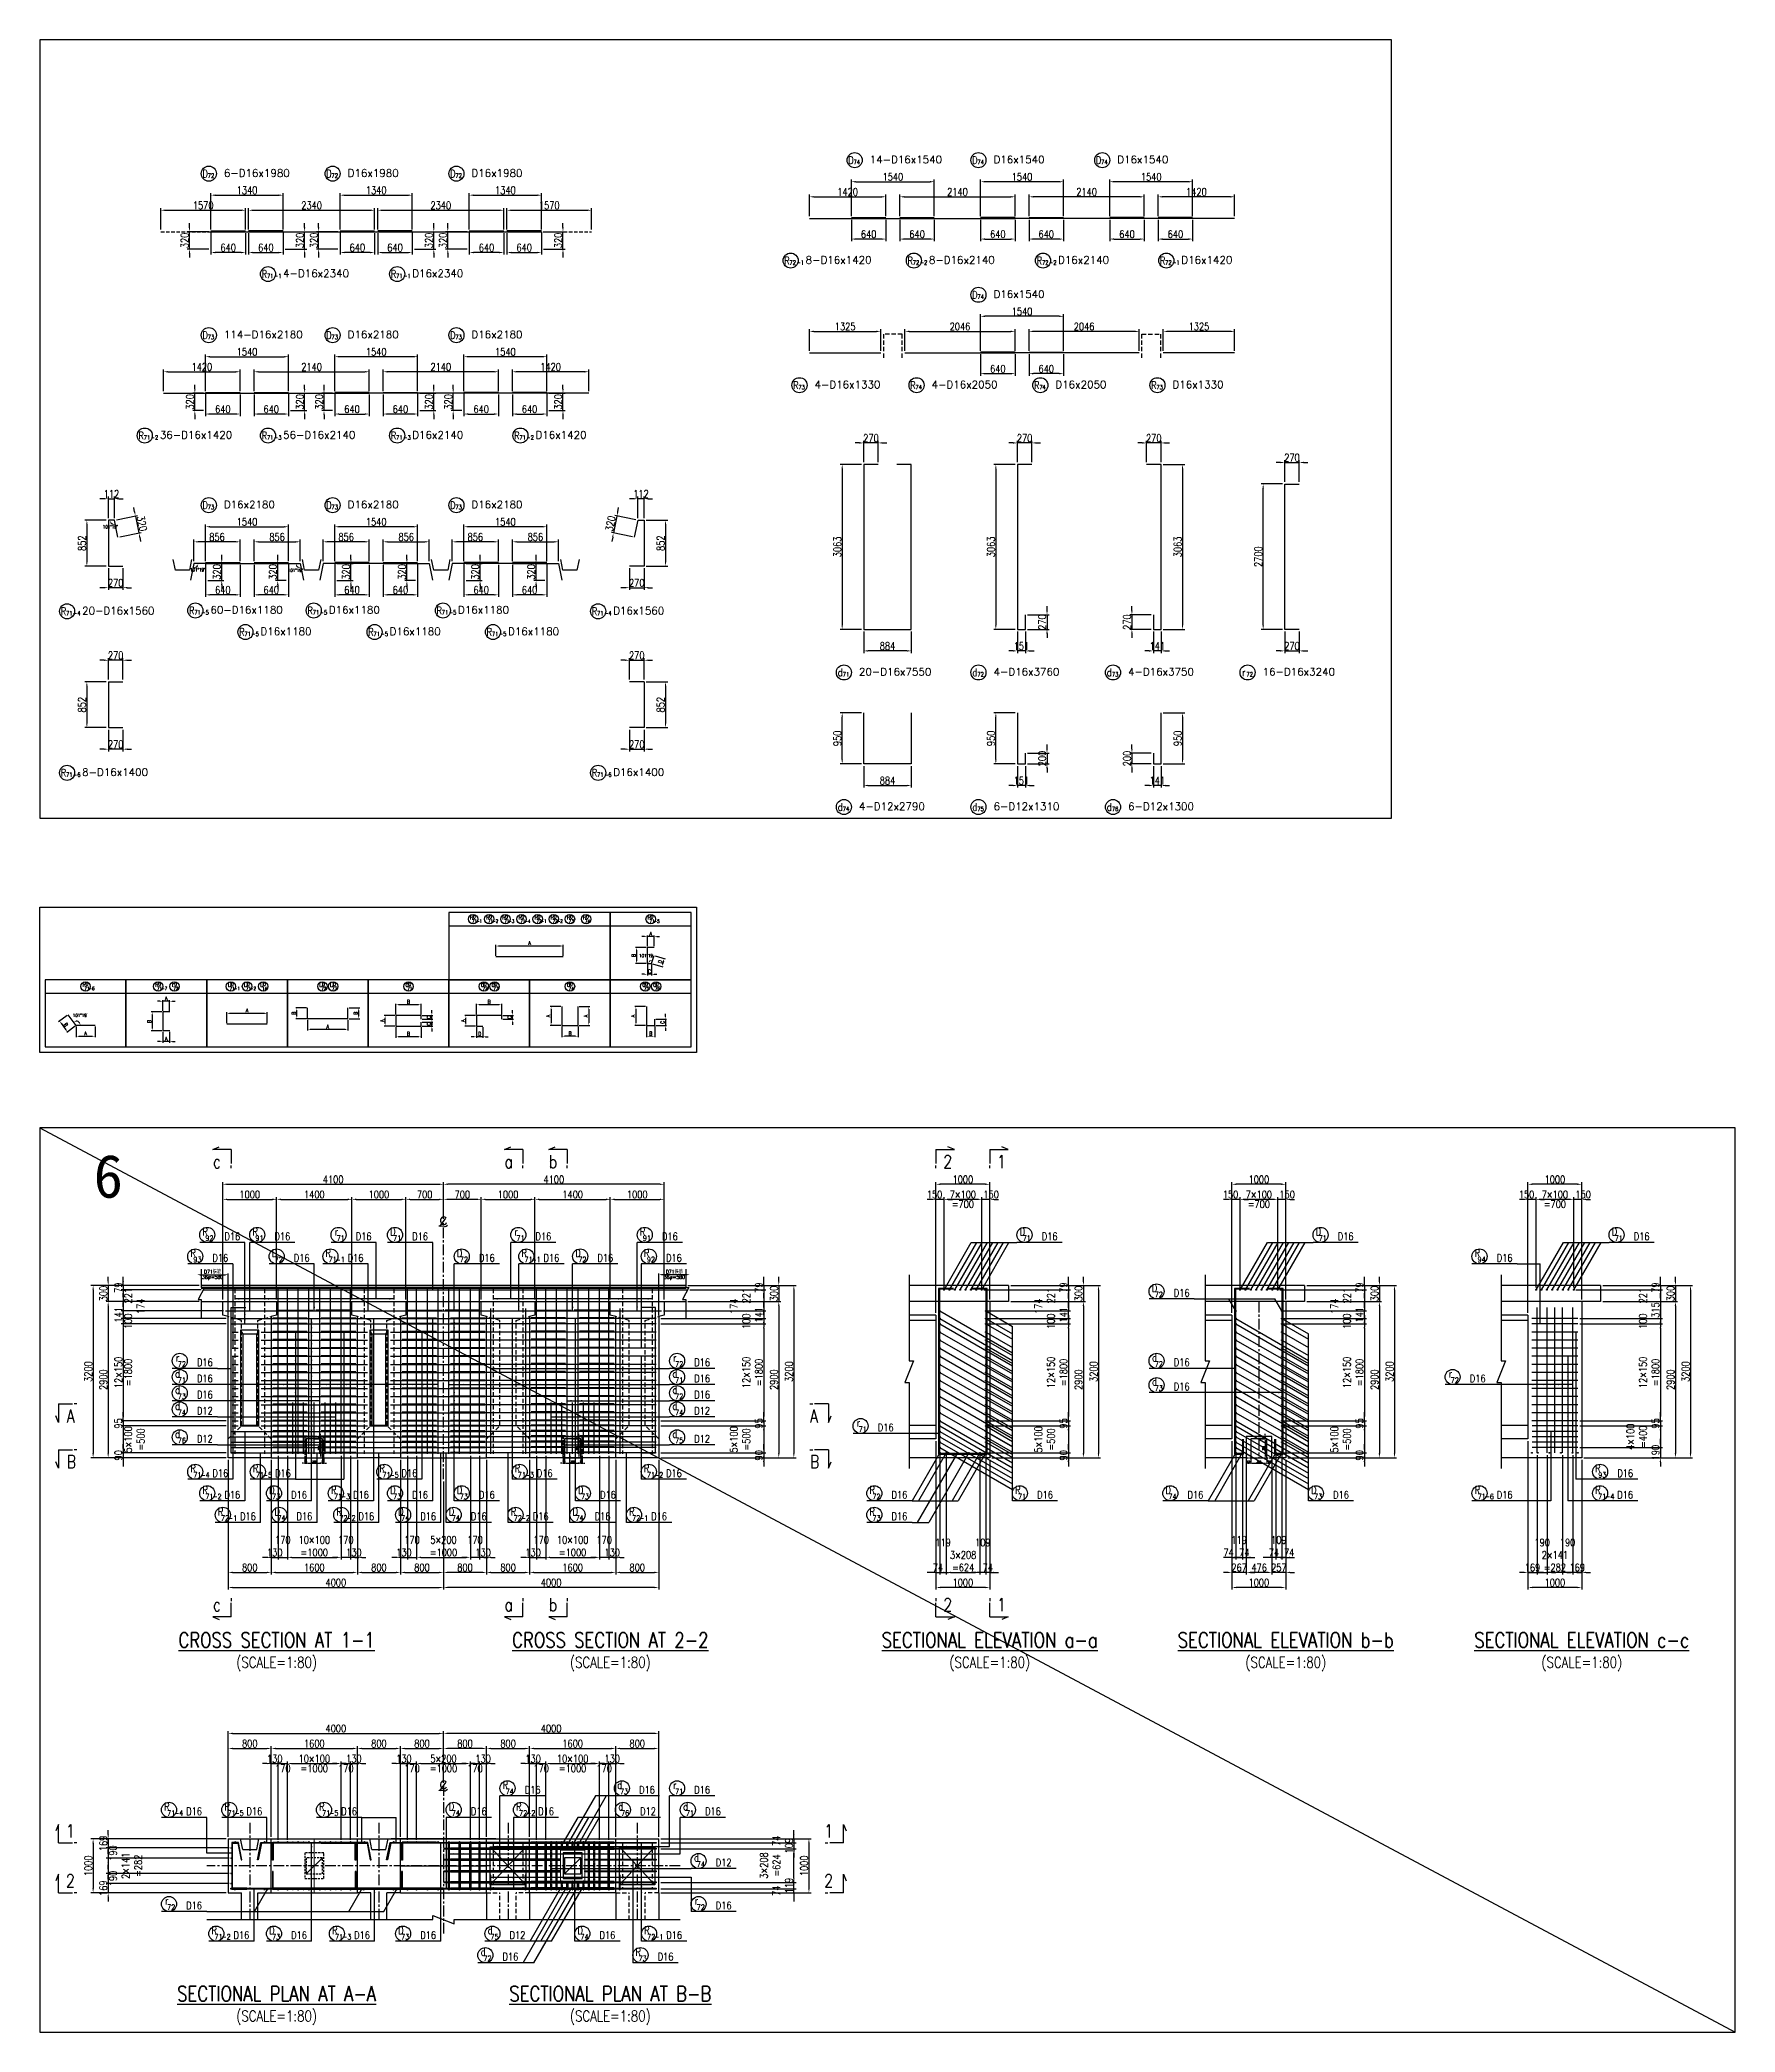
# Model space of a CAD drawing. Header units: millimetres. Extents: x -41433 to 131500, y -94900 to 39745.
# Drawn here: x 100000 to 131500, y -6300 to 30708 of the extents above; entities that cross this region are included whole.
import ezdxf
from ezdxf.enums import TextEntityAlignment as Align

# ---------------------------------------------------------------- set-up
doc = ezdxf.new("R2010")
doc.units = ezdxf.units.MM
doc.header["$LTSCALE"] = 160
doc.header["$MEASUREMENT"] = 0
for name, pattern in [('CENTER', [2, 1.25, -0.25, 0.25, -0.25]), ('DASHED', [0.75, 0.5, -0.25]), ('HIDDEN', [0.375, 0.25, -0.125]), ('実線', [20, 10, 10])]:
    doc.linetypes.add(name, pattern=pattern)
doc.layers.get('DEFPOINTS').update_dxf_attribs({"color": 53, "linetype": 'CONTINUOUS'})
for name, color, linetype in [('CENTER', 6, 'CENTER'), ('DIM', 6, 'CONTINUOUS'), ('DIM-L', 6, 'CONTINUOUS'), ('GAIKEI-KEIKAKU', 4, 'CONTINUOUS'), ('TEKKIN-C', 3, 'CONTINUOUS'), ('TEKKIN-L', 2, 'CONTINUOUS'), ('TEKKIN-R', 3, 'CONTINUOUS'), ('TEKKIN-S', 3, 'CONTINUOUS'), ('TEXT', 4, 'CONTINUOUS'), ('TEXT-文字', 4, 'CONTINUOUS'), ('TITLE', 3, 'CONTINUOUS')]:
    doc.layers.add(name, color=color, linetype=linetype)
doc.layers.add('D-WORK', color=8, linetype='実線', lineweight=0, plot=False)
doc.styles.add('DIM-TEXT', font='ROMANS', dxfattribs={"width": 0.8, "bigfont": 'EXTFONT'})
doc.styles.add('MSゴシック', font='')
doc.styles.add('romans', font='romans.shx', dxfattribs={"bigfont": 'extfont.shx'})
doc.styles.get('MSゴシック').set_extended_font_data('MS Gothic')
doc.dimstyles.new('DIM10', dxfattribs={"dimscale": 10, "dimtxt": 3.5, "dimasz": 2.5, "dimexe": 1, "dimexo": 1, "dimgap": 1, "dimtad": 3, "dimdec": 1, "dimrnd": 1, "dimdsep": 46, "dimtxsty": 'DIM-TEXT', "dimcen": 0, "dimclrt": 4, "dimaunit": 1, "dimadec": 3, "dimazin": 2, "dimtfac": 1, "dimtdec": 1, "dimtix": 1, "dimtmove": 2, "dimatfit": 3, "dimfxl": 1, "dimtolj": 1, "dimtzin": 0, "dimlwd": -1, "dimlwe": -1, "dimarcsym": 0})
doc.dimstyles.new('DIM20', dxfattribs={"dimscale": 20, "dimtxt": 3.5, "dimasz": 2.5, "dimexe": 1, "dimexo": 1, "dimgap": 1, "dimtad": 3, "dimdec": 1, "dimrnd": 1, "dimdsep": 46, "dimtxsty": 'DIM-TEXT', "dimcen": 0, "dimclrt": 4, "dimaunit": 1, "dimadec": 3, "dimazin": 2, "dimtfac": 1, "dimtdec": 1, "dimtix": 1, "dimtmove": 2, "dimatfit": 3, "dimfxl": 1, "dimtolj": 1, "dimtzin": 0, "dimlwd": -1, "dimlwe": -1, "dimarcsym": 0})
doc.dimstyles.new('DIM40', dxfattribs={"dimscale": 40, "dimtxt": 3.5, "dimasz": 2, "dimexe": 1, "dimexo": 1, "dimgap": 0.5, "dimtad": 1, "dimdec": 0, "dimzin": 9, "dimdsep": 46, "dimtxsty": 'DIM-TEXT', "dimcen": 0, "dimclrt": 4, "dimaunit": 1, "dimadec": 4, "dimazin": 0, "dimtfac": 1, "dimtdec": 0, "dimtix": 1, "dimtmove": 2, "dimatfit": 0, "dimfxl": 1, "dimlwd": -1, "dimlwe": -1, "dimarcsym": 0})

msp = doc.modelspace()

# ---------------------------------------------------------------- texts
at = {"layer": 'DEFPOINTS', "ltscale": 0.5, "style": 'romans', "width": 0.8}
for p in [(108075, 14415.63), (108375, 14415.63), (108675, 14415.63), (108975, 14415.63), (109275, 14415.63), (109575, 14415.63), (109875, 14415.63), (110175, 14415.63), (111375, 14415.63), (100875, 13165.63), (102225, 13165.63), (102525, 13165.63), (103575, 13165.63), (103875, 13165.63), (104175, 13165.63), (105275, 13165.63), (105475, 13165.63), (106875, 13165.63), (108275, 13165.63), (108475, 13165.63), (109875, 13165.63), (111275, 13165.63), (111475, 13165.63)]:
    msp.add_text('0', height=62.5, rotation=0.000107, dxfattribs=at).set_placement(p, align=Align.MIDDLE)
at = {"layer": 'DEFPOINTS', "style": 'MSゴシック'}
msp.add_text('6', height=800, dxfattribs=at).set_placement((101000, 9200))
at = {"layer": 'TEXT', "ltscale": 0.5, "style": 'romans', "width": 0.8}
for s, height, p in [('R', 87.5, (108025, 14412.5)), ('R', 87.5, (108325, 14412.5)), ('R', 87.5, (108625, 14412.5)), ('R', 87.5, (108925, 14412.5)), ('R', 87.5, (109225, 14412.5)), ('R', 87.5, (109525, 14412.5)), ('R', 87.5, (109825, 14412.5)), ('R', 87.5, (110125, 14412.5)), ('R', 87.5, (111325, 14412.5)), ('71', 62.5, (108075, 14337.5)), ('71', 62.5, (108375, 14337.5)), ('71', 62.5, (108675, 14337.5)), ('71', 62.5, (108975, 14337.5)), ('72', 62.5, (109275, 14337.5)), ('72', 62.5, (109575, 14337.5)), ('73', 62.5, (109875, 14337.5)), ('74', 62.5, (110175, 14337.5)), ('71', 62.5, (111375, 14337.5)), ('R', 87.5, (100825, 13162.5)), ('71', 62.5, (100875, 13087.5)), ('R', 87.5, (102175, 13162.5)), ('71', 62.5, (102225, 13087.5)), ('r', 87.5, (102475, 13162.5)), ('72', 62.5, (102525, 13087.5)), ('D', 87.5, (103525, 13162.5)), ('71', 62.5, (103575, 13087.5)), ('D', 87.5, (103825, 13162.5)), ('71', 62.5, (103875, 13087.5)), ('D', 87.5, (104125, 13162.5)), ('14', 62.5, (104175, 13087.5)), ('D', 87.5, (105225, 13162.5)), ('72', 62.5, (105275, 13087.5)), ('D', 87.5, (105425, 13162.5)), ('73', 62.5, (105475, 13087.5)), ('d', 87.5, (106825, 13162.5)), ('71', 62.5, (106875, 13087.5)), ('d', 87.5, (108225, 13162.5)), ('72', 62.5, (108275, 13087.5)), ('d', 87.5, (108425, 13162.5)), ('73', 62.5, (108475, 13087.5)), ('d', 87.5, (109825, 13162.5)), ('74', 62.5, (109875, 13087.5)), ('d', 87.5, (111225, 13162.5)), ('75', 62.5, (111275, 13087.5)), ('d', 87.5, (111425, 13162.5)), ('76', 62.5, (111475, 13087.5))]:
    msp.add_text(s, height=height, rotation=0.000107, dxfattribs=at).set_placement(p, align=Align.MIDDLE)
at = {"layer": 'TEXT', "style": 'romans', "width": 0.8}
for s, height, p in [('-1', 62.5, (108162.5, 14337.5)), ('-2', 62.5, (108462.5, 14337.5)), ('-3', 62.5, (108762.5, 14337.5)), ('-4', 62.5, (109062.5, 14337.5)), ('-1', 62.5, (109362.5, 14337.5)), ('-2', 62.5, (109662.5, 14337.5)), ('-5', 62.5, (111462.5, 14337.5)), ('-6', 62.5, (100962.5, 13087.5)), ('-7', 62.5, (102312.5, 13087.5)), ('-1', 62.5, (103662.5, 13087.5)), ('-2', 62.5, (103962.5, 13087.5)), ('R', 140, (103070, 8570)), ('R', 140, (104000, 8570)), ('r', 140, (105510, 8570)), ('D', 140, (106560, 8570)), ('r', 140, (108850, 8570)), ('R', 140, (111200, 8570)), ('D', 140, (118256.09, 8570)), ('D', 140, (123756.09, 8570)), ('D', 140, (129256.09, 8570)), ('R', 140, (102847.31, 8170)), ('92', 100, (103150, 8450)), ('91', 100, (104080, 8450)), ('D', 140, (104360, 8170)), ('R', 140, (105360, 8170)), ('71', 100, (105590, 8450)), ('71', 100, (106640, 8450)), ('D', 140, (107800, 8170)), ('71', 100, (108930, 8450)), ('R', 140, (109000, 8170)), ('D', 140, (110000, 8170)), ('91', 100, (111280, 8450)), ('R', 140, (111275, 8170)), ('71', 100, (118336.09, 8450)), ('71', 100, (123836.09, 8450)), ('R', 140, (126710, 8170)), ('71', 100, (129336.09, 8450)), ('93', 100, (102927.31, 8050)), ('72', 100, (104440, 8050)), ('71', 100, (105440, 8050)), ('-1', 100, (105580, 8050)), ('72', 100, (107880, 8050)), ('71', 100, (109080, 8050)), ('-1', 100, (109220, 8050)), ('72', 100, (110080, 8050)), ('92', 100, (111355, 8050)), ('94', 100, (126790, 8050)), ('D', 140, (120710, 7520)), ('72', 100, (120790, 7400)), ('d', 140, (120710, 6230)), ('d', 140, (102560, 5930)), ('r', 140, (102560, 6230)), ('72', 100, (102640, 6110)), ('d', 140, (111800, 5930)), ('r', 140, (111800, 6230)), ('72', 100, (111880, 6110)), ('72', 100, (120790, 6110)), ('r', 140, (126210, 5930)), ('d', 140, (102560, 5630)), ('71', 100, (102640, 5810)), ('73', 100, (102640, 5510)), ('d', 140, (111800, 5630)), ('71', 100, (111880, 5810)), ('72', 100, (111880, 5510)), ('d', 140, (120710, 5780)), ('73', 100, (120790, 5660)), ('72', 100, (126290, 5810)), ('d', 140, (102560, 5330)), ('74', 100, (102640, 5210)), ('d', 140, (111800, 5330)), ('74', 100, (111880, 5210)), ('d', 140, (102560, 4810)), ('d', 140, (111800, 4810)), ('r', 140, (115210, 5020)), ('71', 100, (115290, 4900)), ('76', 100, (102640, 4690)), ('75', 100, (111880, 4690)), ('R', 140, (102847.31, 4170)), ('71', 100, (102927.31, 4050)), ('-4', 100, (103067.31, 4050)), ('R', 140, (104010, 4170)), ('71', 100, (104090, 4050)), ('-5', 100, (104230, 4050)), ('R', 140, (106360, 4170)), ('71', 100, (106440, 4050)), ('-5', 100, (106580, 4050)), ('R', 140, (108875, 4170)), ('71', 100, (108955, 4050)), ('-3', 100, (109095, 4050)), ('R', 140, (111275, 4170)), ('71', 100, (111355, 4050)), ('-2', 100, (111495, 4050)), ('R', 140, (128951, 4170)), ('93', 100, (129031, 4050)), ('R', 140, (103070, 3770)), ('D', 140, (104310, 3770)), ('R', 140, (105460, 3770)), ('D', 140, (106560, 3770)), ('D', 140, (107800, 3770)), ('D', 140, (110050, 3770)), ('R', 140, (115465.93, 3770)), ('R', 140, (118170, 3770)), ('D', 140, (120965.93, 3770)), ('D', 140, (123670, 3770)), ('R', 140, (126710, 3770)), ('R', 140, (128950, 3770)), ('71', 100, (103150, 3650)), ('-2', 100, (103290, 3650)), ('R', 140, (103360, 3370)), ('73', 100, (104390, 3650)), ('D', 140, (104410, 3370)), ('71', 100, (105540, 3650)), ('R', 140, (105560, 3370)), ('-3', 100, (105680, 3650)), ('73', 100, (106640, 3650)), ('D', 140, (106710, 3370)), ('D', 140, (107650, 3370)), ('73', 100, (107880, 3650)), ('R', 140, (108800, 3370)), ('D', 140, (109950, 3370)), ('73', 100, (110130, 3650)), ('R', 140, (111000, 3370)), ('R', 140, (115465.93, 3370)), ('72', 100, (115545.93, 3650)), ('71', 100, (118250, 3650)), ('74', 100, (121045.93, 3650)), ('73', 100, (123750, 3650)), ('71', 100, (126790, 3650)), ('-6', 100, (126930, 3650)), ('71', 100, (129030, 3650)), ('-4', 100, (129170, 3650)), ('72', 100, (103440, 3250)), ('-1', 100, (103580, 3250)), ('74', 100, (104490, 3250)), ('72', 100, (105640, 3250)), ('-2', 100, (105780, 3250)), ('74', 100, (106790, 3250)), ('74', 100, (107730, 3250)), ('72', 100, (108880, 3250)), ('-2', 100, (109020, 3250)), ('74', 100, (110030, 3250)), ('72', 100, (111080, 3250)), ('-1', 100, (111220, 3250)), ('73', 100, (115545.93, 3250)), ('R', 140, (108650, -1710)), ('74', 100, (108730, -1830)), ('d', 140, (110774.81, -1710)), ('73', 100, (110854.81, -1830)), ('r', 140, (111800, -1710)), ('71', 100, (111880, -1830)), ('R', 140, (102360, -2110)), ('71', 100, (102440, -2230)), ('-4', 100, (102580, -2230)), ('R', 140, (103480, -2110)), ('71', 100, (103560, -2230)), ('-5', 100, (103700, -2230)), ('R', 140, (105240, -2110)), ('71', 100, (105320, -2230)), ('-5', 100, (105460, -2230)), ('D', 140, (107650, -2110)), ('74', 100, (107730, -2230)), ('R', 140, (108900, -2110)), ('72', 100, (108980, -2230)), ('-2', 100, (109120, -2230)), ('d', 140, (110793.87, -2110)), ('76', 100, (110873.87, -2230)), ('d', 140, (112000, -2110)), ('71', 100, (112080, -2230)), ('d', 140, (112200, -3060)), ('74', 100, (112280, -3180)), ('r', 140, (102360, -3860)), ('72', 100, (102440, -3980)), ('r', 140, (112200, -3860)), ('72', 100, (112280, -3980)), ('R', 140, (103240, -4410)), ('D', 140, (104310, -4410)), ('R', 140, (105480, -4410)), ('D', 140, (106710, -4410)), ('d', 140, (108368.79, -4410)), ('D', 140, (110040, -4410)), ('R', 140, (111280, -4410)), ('71', 100, (103320, -4530)), ('-2', 100, (103460, -4530)), ('73', 100, (104390, -4530)), ('71', 100, (105560, -4530)), ('-3', 100, (105700, -4530)), ('73', 100, (106790, -4530)), ('d', 140, (108237.85, -4810)), ('75', 100, (108448.79, -4530)), ('74', 100, (110120, -4530)), ('R', 140, (111120, -4810)), ('72', 100, (111360, -4530)), ('-1', 100, (111500, -4530)), ('72', 100, (108317.85, -4930)), ('73', 100, (111200, -4930))]:
    msp.add_text(s, height=height, rotation=0.000107, dxfattribs=at).set_placement(p, align=Align.MIDDLE)
for s, p in [('D16', (103430, 8370)), ('D16', (104360, 8370)), ('D16', (105870, 8370)), ('D16', (106920, 8370)), ('D16', (109210, 8370)), ('D16', (111560, 8370)), ('D16', (118616.09, 8370)), ('D16', (124116.09, 8370)), ('D16', (129616.09, 8370)), ('D16', (103207.31, 7970)), ('D16', (104720, 7970)), ('D16', (105720, 7970)), ('D16', (108160, 7970)), ('D16', (109360, 7970)), ('D16', (110360, 7970)), ('D16', (111635, 7970)), ('D16', (127070, 7970)), ('D16', (121070, 7320)), ('D16', (102920, 6030)), ('D16', (112160, 6030)), ('D16', (121070, 6030)), ('D16', (102920, 5730)), ('D16', (102920, 5430)), ('D16', (112160, 5730)), ('D16', (112160, 5430)), ('D16', (121070, 5580)), ('D16', (126570, 5730)), ('D12', (102920, 5130)), ('D12', (112160, 5130)), ('D16', (115570, 4820)), ('D12', (102920, 4610)), ('D12', (112160, 4610)), ('D16', (103207.31, 3970)), ('D16', (104370, 3970)), ('D16', (106720, 3970)), ('D16', (109235, 3970)), ('D16', (111635, 3970)), ('D16', (129311, 3970)), ('D16', (103430, 3570)), ('D16', (104670, 3570)), ('D16', (105820, 3570)), ('D16', (106920, 3570)), ('D16', (108160, 3570)), ('D16', (110410, 3570)), ('D16', (115825.93, 3570)), ('D16', (118530, 3570)), ('D16', (121325.93, 3570)), ('D16', (124030, 3570)), ('D16', (127070, 3570)), ('D16', (129310, 3570)), ('D16', (103720, 3170)), ('D16', (104770, 3170)), ('D16', (105920, 3170)), ('D16', (107070, 3170)), ('D16', (108010, 3170)), ('D16', (109160, 3170)), ('D16', (110310, 3170)), ('D16', (111360, 3170)), ('D16', (115825.93, 3170)), ('D16', (109010, -1910)), ('D16', (111134.81, -1910)), ('D16', (112160, -1910)), ('D16', (102720, -2310)), ('D16', (103840, -2310)), ('D16', (105600, -2310)), ('D16', (108010, -2310)), ('D16', (109260, -2310)), ('D12', (111153.87, -2310)), ('D16', (112360, -2310)), ('D12', (112560, -3260)), ('D16', (102720, -4060)), ('D16', (112560, -4060)), ('D16', (103600, -4610)), ('D16', (104670, -4610)), ('D16', (105840, -4610)), ('D16', (107070, -4610)), ('D12', (108728.79, -4610)), ('D16', (110400, -4610)), ('D16', (111640, -4610)), ('D16', (108597.85, -5010)), ('D16', (111480, -5010))]:
    msp.add_text(s, height=140, rotation=0.000107, dxfattribs=at).set_placement(p, align=Align.BOTTOM_LEFT)
at = {"layer": 'TITLE', "style": 'romans', "width": 0.8}
for s, p in [('c', (103215.95, 9750)), ('a', (108632.95, 9750)), ('b', (109457.95, 9750)), ('2', (116786.34, 9750)), ('1', (117786.34, 9750)), ('c', (103215.95, 1520)), ('a', (108632.95, 1520)), ('b', (109457.95, 1520)), ('2', (116786.34, 1520)), ('1', (117786.34, 1520))]:
    msp.add_text(s, height=240, dxfattribs=at).set_placement(p)
at = {"layer": 'TITLE', "ltscale": 50, "style": 'romans', "width": 0.8}
for s, p in [('A', (100497.28, 5027.14)), ('A', (114310, 5027.14)), ('B', (100497.28, 4177.14)), ('B', (114310, 4177.14)), ('1', (100484.82, -2681.14)), ('1', (114573.44, -2681.14)), ('2', (100484.82, -3607.14)), ('2', (114573.44, -3607.14))]:
    msp.add_text(s, height=240, dxfattribs=at).set_placement(p)
at = {"layer": 'TITLE', "style": 'romans', "width": 0.8}
for s, height, p in [('%%UCROSS SECTION AT 1-1', 280, (104400, 760)), ('%%UCROSS SECTION AT 2-2', 280, (110600, 760)), ('%%USECTIONAL ELEVATION a-a', 280, (117650, 760)), ('%%USECTIONAL ELEVATION b-b', 280, (123150, 760)), ('%%USECTIONAL ELEVATION c-c', 280, (128650, 760)), ('(SCALE=1:80)', 200, (104400, 410)), ('(SCALE=1:80)', 200, (110600, 410)), ('(SCALE=1:80)', 200, (117650, 410)), ('(SCALE=1:80)', 200, (123150, 410)), ('(SCALE=1:80)', 200, (128650, 410)), ('%%USECTIONAL PLAN AT A-A', 280, (104400, -5810)), ('%%USECTIONAL PLAN AT B-B', 280, (110600, -5810)), ('(SCALE=1:80)', 200, (104400, -6160)), ('(SCALE=1:80)', 200, (110600, -6160))]:
    msp.add_text(s, height=height, dxfattribs=at).set_placement(p, align=Align.BOTTOM_CENTER)

# ---------------------------------------------------------------- blocks, each defined once
blk = doc.blocks.new('*D94')
at = {"layer": 'DEFPOINTS', "color": 0, "transparency": 16777216}
for p in [(116650, 4720), (117650, 4370), (116650, 1960)]:
    blk.add_point(p, dxfattribs=at)
at = {"layer": 'DIM', "color": 0, "transparency": 16777216}
for p, q in [((116650, 4680), (116650, 1920)), ((117650, 4330), (117650, 1920)), ((117570, 1960), (116730, 1960))]:
    blk.add_line(p, q, dxfattribs=at)
for points in [[(116730, 1973), (116730, 1947), (116650, 1960)], [(117570, 1973), (117570, 1947), (117650, 1960)]]:
    blk.add_solid(points, dxfattribs=at)
at = {"layer": 'DIM', "color": 4, "transparency": 16777216, "insert": (117150, 2050), "char_height": 140, "attachment_point": 5, "style": 'DIM-TEXT'}
blk.add_mtext('1000', dxfattribs=at)
blk = doc.blocks.new('*D95')
at = {"layer": 'DEFPOINTS', "color": 0, "transparency": 16777216}
for p in [(117576, 4460), (117650, 4370), (117576, 2240)]:
    blk.add_point(p, dxfattribs=at)
at = {"layer": 'DIM', "color": 0, "transparency": 16777216}
for p, q in [((117576, 4420), (117576, 2200)), ((117650, 4330), (117650, 2200)), ((117496, 2240), (117416, 2240)), ((117650, 2240), (117576, 2240)), ((117730, 2240), (117810, 2240))]:
    blk.add_line(p, q, dxfattribs=at)
for points in [[(117496, 2253), (117496, 2227), (117576, 2240)], [(117730, 2253), (117730, 2227), (117650, 2240)]]:
    blk.add_solid(points, dxfattribs=at)
at = {"layer": 'DIM', "color": 4, "transparency": 16777216, "insert": (117613, 2330), "char_height": 140, "attachment_point": 5, "style": 'DIM-TEXT'}
blk.add_mtext('74', dxfattribs=at)
blk = doc.blocks.new('*D96')
at = {"layer": 'DEFPOINTS', "color": 0, "transparency": 16777216}
for p in [(117467, 4460), (117576, 4460), (117467, 2240)]:
    blk.add_point(p, dxfattribs=at)
at = {"layer": 'DIM', "color": 0, "transparency": 16777216}
for p, q in [((117467, 4420), (117467, 2200)), ((117576, 4420), (117576, 2200)), ((117387, 2240), (117307, 2240)), ((117576, 2240), (117467, 2240)), ((117656, 2240), (117736, 2240))]:
    blk.add_line(p, q, dxfattribs=at)
for points in [[(117387, 2253), (117387, 2227), (117467, 2240)], [(117656, 2253), (117656, 2227), (117576, 2240)]]:
    blk.add_solid(points, dxfattribs=at)
at = {"layer": 'DIM', "color": 4, "transparency": 16777216, "insert": (117522, 2563), "char_height": 140, "attachment_point": 5, "style": 'DIM-TEXT'}
blk.add_mtext('109\\P\\P ', dxfattribs=at)
blk = doc.blocks.new('*D97')
at = {"layer": 'DEFPOINTS', "color": 0, "transparency": 16777216}
for p in [(116724, 4460), (116843, 4460), (116843, 2240)]:
    blk.add_point(p, dxfattribs=at)
at = {"layer": 'DIM', "color": 0, "transparency": 16777216}
for p, q in [((116724, 4420), (116724, 2200)), ((116843, 4420), (116843, 2200)), ((116644, 2240), (116564, 2240)), ((116724, 2240), (116843, 2240)), ((116923, 2240), (117003, 2240))]:
    blk.add_line(p, q, dxfattribs=at)
for points in [[(116644, 2253), (116644, 2227), (116724, 2240)], [(116923, 2253), (116923, 2227), (116843, 2240)]]:
    blk.add_solid(points, dxfattribs=at)
at = {"layer": 'DIM', "color": 4, "transparency": 16777216, "insert": (116783, 2563), "char_height": 140, "attachment_point": 5, "style": 'DIM-TEXT'}
blk.add_mtext('119\\P\\P ', dxfattribs=at)
blk = doc.blocks.new('*D98')
at = {"layer": 'DEFPOINTS', "color": 0, "transparency": 16777216}
for p in [(116724, 4460), (116650, 4370), (116724, 2240)]:
    blk.add_point(p, dxfattribs=at)
at = {"layer": 'DIM', "color": 0, "transparency": 16777216}
for p, q in [((116650, 4330), (116650, 2200)), ((116724, 4420), (116724, 2200)), ((116570, 2240), (116490, 2240)), ((116650, 2240), (116724, 2240)), ((116804, 2240), (116884, 2240))]:
    blk.add_line(p, q, dxfattribs=at)
for points in [[(116570, 2253), (116570, 2227), (116650, 2240)], [(116804, 2253), (116804, 2227), (116724, 2240)]]:
    blk.add_solid(points, dxfattribs=at)
at = {"layer": 'DIM', "color": 4, "transparency": 16777216, "insert": (116687, 2330), "char_height": 140, "attachment_point": 5, "style": 'DIM-TEXT'}
blk.add_mtext('74', dxfattribs=at)
blk = doc.blocks.new('*D99')
at = {"layer": 'DEFPOINTS', "color": 0, "transparency": 16777216}
for p in [(122150, 4720), (123150, 4370), (122150, 1960)]:
    blk.add_point(p, dxfattribs=at)
at = {"layer": 'DIM', "color": 0, "transparency": 16777216}
for p, q in [((122150, 4680), (122150, 1920)), ((123150, 4330), (123150, 1920)), ((123070, 1960), (122230, 1960))]:
    blk.add_line(p, q, dxfattribs=at)
for points in [[(122230, 1973), (122230, 1947), (122150, 1960)], [(123070, 1973), (123070, 1947), (123150, 1960)]]:
    blk.add_solid(points, dxfattribs=at)
at = {"layer": 'DIM', "color": 4, "transparency": 16777216, "insert": (122650, 2050), "char_height": 140, "attachment_point": 5, "style": 'DIM-TEXT'}
blk.add_mtext('1000', dxfattribs=at)
blk = doc.blocks.new('*D100')
at = {"layer": 'DEFPOINTS', "color": 0, "transparency": 16777216}
for p in [(123076, 4460), (123150, 4370), (123076, 2520)]:
    blk.add_point(p, dxfattribs=at)
at = {"layer": 'DIM', "color": 0, "transparency": 16777216}
for p, q in [((123076, 4420), (123076, 2480)), ((123150, 4330), (123150, 2480)), ((122996, 2520), (122916, 2520)), ((123150, 2520), (123076, 2520)), ((123230, 2520), (123310, 2520))]:
    blk.add_line(p, q, dxfattribs=at)
for points in [[(122996, 2533), (122996, 2507), (123076, 2520)], [(123230, 2533), (123230, 2507), (123150, 2520)]]:
    blk.add_solid(points, dxfattribs=at)
at = {"layer": 'DIM', "color": 4, "transparency": 16777216, "insert": (123213, 2610), "char_height": 140, "attachment_point": 5, "style": 'DIM-TEXT'}
blk.add_mtext('74', dxfattribs=at)
blk = doc.blocks.new('*D101')
at = {"layer": 'DEFPOINTS', "color": 0, "transparency": 16777216}
for p in [(122967, 4460), (123076, 4460), (122967, 2520)]:
    blk.add_point(p, dxfattribs=at)
at = {"layer": 'DIM', "color": 0, "transparency": 16777216}
for p, q in [((122967, 4420), (122967, 2480)), ((123076, 4420), (123076, 2480)), ((122887, 2520), (122807, 2520)), ((123076, 2520), (122967, 2520)), ((123156, 2520), (123236, 2520))]:
    blk.add_line(p, q, dxfattribs=at)
for points in [[(122887, 2533), (122887, 2507), (122967, 2520)], [(123156, 2533), (123156, 2507), (123076, 2520)]]:
    blk.add_solid(points, dxfattribs=at)
at = {"layer": 'DIM', "color": 4, "transparency": 16777216, "insert": (123022, 2727), "char_height": 140, "attachment_point": 5, "style": 'DIM-TEXT'}
blk.add_mtext('109\\P ', dxfattribs=at)
blk = doc.blocks.new('*D102')
at = {"layer": 'DEFPOINTS', "color": 0, "transparency": 16777216}
for p in [(122967, 4460), (122893, 4370), (122893, 2520)]:
    blk.add_point(p, dxfattribs=at)
at = {"layer": 'DIM', "color": 0, "transparency": 16777216}
for p, q in [((122893, 4330), (122893, 2480)), ((122967, 4420), (122967, 2480)), ((122813, 2520), (122733, 2520)), ((122967, 2520), (122893, 2520)), ((123047, 2520), (123127, 2520))]:
    blk.add_line(p, q, dxfattribs=at)
for points in [[(122813, 2533), (122813, 2507), (122893, 2520)], [(123047, 2533), (123047, 2507), (122967, 2520)]]:
    blk.add_solid(points, dxfattribs=at)
at = {"layer": 'DIM', "color": 4, "transparency": 16777216, "insert": (122930, 2610), "char_height": 140, "attachment_point": 5, "style": 'DIM-TEXT'}
blk.add_mtext('74', dxfattribs=at)
blk = doc.blocks.new('*D103')
at = {"layer": 'DEFPOINTS', "color": 0, "transparency": 16777216}
for p in [(122417, 4370), (122893, 4370), (122417, 2240)]:
    blk.add_point(p, dxfattribs=at)
at = {"layer": 'DIM', "color": 0, "transparency": 16777216}
for p, q in [((122417, 4330), (122417, 2200)), ((122893, 4330), (122893, 2200)), ((122813, 2240), (122497, 2240))]:
    blk.add_line(p, q, dxfattribs=at)
for points in [[(122497, 2253), (122497, 2227), (122417, 2240)], [(122813, 2253), (122813, 2227), (122893, 2240)]]:
    blk.add_solid(points, dxfattribs=at)
at = {"layer": 'DIM', "color": 4, "transparency": 16777216, "insert": (122655, 2330), "char_height": 140, "attachment_point": 5, "style": 'DIM-TEXT'}
blk.add_mtext('476', dxfattribs=at)
blk = doc.blocks.new('*D104')
at = {"layer": 'DEFPOINTS', "color": 0, "transparency": 16777216}
for p in [(122224, 4460), (122343, 4460), (122343, 2520)]:
    blk.add_point(p, dxfattribs=at)
at = {"layer": 'DIM', "color": 0, "transparency": 16777216}
for p, q in [((122224, 4420), (122224, 2480)), ((122343, 4420), (122343, 2480)), ((122144, 2520), (122064, 2520)), ((122224, 2520), (122343, 2520)), ((122423, 2520), (122503, 2520))]:
    blk.add_line(p, q, dxfattribs=at)
for points in [[(122144, 2533), (122144, 2507), (122224, 2520)], [(122423, 2533), (122423, 2507), (122343, 2520)]]:
    blk.add_solid(points, dxfattribs=at)
at = {"layer": 'DIM', "color": 4, "transparency": 16777216, "insert": (122283, 2727), "char_height": 140, "attachment_point": 5, "style": 'DIM-TEXT'}
blk.add_mtext('119\\P ', dxfattribs=at)
blk = doc.blocks.new('*D105')
at = {"layer": 'DEFPOINTS', "color": 0, "transparency": 16777216}
for p in [(122343, 4460), (122417, 4370), (122417, 2520)]:
    blk.add_point(p, dxfattribs=at)
at = {"layer": 'DIM', "color": 0, "transparency": 16777216}
for p, q in [((122343, 4420), (122343, 2480)), ((122417, 4330), (122417, 2480)), ((122263, 2520), (122183, 2520)), ((122343, 2520), (122417, 2520)), ((122497, 2520), (122577, 2520))]:
    blk.add_line(p, q, dxfattribs=at)
for points in [[(122263, 2533), (122263, 2507), (122343, 2520)], [(122497, 2533), (122497, 2507), (122417, 2520)]]:
    blk.add_solid(points, dxfattribs=at)
at = {"layer": 'DIM', "color": 4, "transparency": 16777216, "insert": (122380, 2610), "char_height": 140, "attachment_point": 5, "style": 'DIM-TEXT'}
blk.add_mtext('74', dxfattribs=at)
blk = doc.blocks.new('*D106')
at = {"layer": 'DEFPOINTS', "color": 0, "transparency": 16777216}
for p in [(122224, 4460), (122150, 4370), (122224, 2520)]:
    blk.add_point(p, dxfattribs=at)
at = {"layer": 'DIM', "color": 0, "transparency": 16777216}
for p, q in [((122150, 4330), (122150, 2480)), ((122224, 4420), (122224, 2480)), ((122070, 2520), (121990, 2520)), ((122150, 2520), (122224, 2520)), ((122304, 2520), (122384, 2520))]:
    blk.add_line(p, q, dxfattribs=at)
for points in [[(122070, 2533), (122070, 2507), (122150, 2520)], [(122304, 2533), (122304, 2507), (122224, 2520)]]:
    blk.add_solid(points, dxfattribs=at)
at = {"layer": 'DIM', "color": 4, "transparency": 16777216, "insert": (122087, 2610), "char_height": 140, "attachment_point": 5, "style": 'DIM-TEXT'}
blk.add_mtext('74', dxfattribs=at)
blk = doc.blocks.new('*D107')
at = {"layer": 'DEFPOINTS', "color": 0, "transparency": 16777216}
for p in [(122893, 4370), (123150, 4370), (122893, 2240)]:
    blk.add_point(p, dxfattribs=at)
at = {"layer": 'DIM', "color": 0, "transparency": 16777216}
for p, q in [((122893, 4330), (122893, 2200)), ((123150, 4330), (123150, 2200)), ((122813, 2240), (122733, 2240)), ((123150, 2240), (122893, 2240)), ((123230, 2240), (123310, 2240))]:
    blk.add_line(p, q, dxfattribs=at)
for points in [[(122813, 2253), (122813, 2227), (122893, 2240)], [(123230, 2253), (123230, 2227), (123150, 2240)]]:
    blk.add_solid(points, dxfattribs=at)
at = {"layer": 'DIM', "color": 4, "transparency": 16777216, "insert": (123022, 2330), "char_height": 140, "attachment_point": 5, "style": 'DIM-TEXT'}
blk.add_mtext('257', dxfattribs=at)
blk = doc.blocks.new('*D108')
at = {"layer": 'DEFPOINTS', "color": 0, "transparency": 16777216}
for p in [(122150, 4720), (122417, 4370), (122150, 2240)]:
    blk.add_point(p, dxfattribs=at)
at = {"layer": 'DIM', "color": 0, "transparency": 16777216}
for p, q in [((122150, 4680), (122150, 2200)), ((122417, 4330), (122417, 2200)), ((122070, 2240), (121990, 2240)), ((122417, 2240), (122150, 2240)), ((122497, 2240), (122577, 2240))]:
    blk.add_line(p, q, dxfattribs=at)
for points in [[(122070, 2253), (122070, 2227), (122150, 2240)], [(122497, 2253), (122497, 2227), (122417, 2240)]]:
    blk.add_solid(points, dxfattribs=at)
at = {"layer": 'DIM', "color": 4, "transparency": 16777216, "insert": (122284, 2330), "char_height": 140, "attachment_point": 5, "style": 'DIM-TEXT'}
blk.add_mtext('267', dxfattribs=at)
blk = doc.blocks.new('*D109')
at = {"layer": 'DEFPOINTS', "color": 0, "transparency": 16777216}
for p in [(103500, 6855), (101550, 5055), (103500, 5055)]:
    blk.add_point(p, dxfattribs=at)
at = {"layer": 'DIM', "color": 0, "transparency": 16777216}
for p, q in [((103460, 6855), (101510, 6855)), ((101550, 6775), (101550, 5135)), ((103460, 5055), (101510, 5055))]:
    blk.add_line(p, q, dxfattribs=at)
for points in [[(101537, 6775), (101563, 6775), (101550, 6855)], [(101537, 5135), (101563, 5135), (101550, 5055)]]:
    blk.add_solid(points, dxfattribs=at)
at = {"layer": 'DIM', "color": 4, "transparency": 16777216, "char_height": 140, "attachment_point": 5, "rotation": 90, "style": 'DIM-TEXT'}
for s, insert in [('12×150', (101460, 5955)), ('=1800', (101640, 5955))]:
    blk.add_mtext(s, dxfattribs=dict(at, insert=insert))
blk = doc.blocks.new('*D110')
at = {"layer": 'DEFPOINTS', "color": 0, "transparency": 16777216}
for p in [(101550, 4960), (103500, 5055), (103500, 4960)]:
    blk.add_point(p, dxfattribs=at)
at = {"layer": 'DIM', "color": 0, "transparency": 16777216}
for p, q in [((101550, 5135), (101550, 5215)), ((103460, 5055), (101510, 5055)), ((103460, 4960), (101510, 4960)), ((101550, 5055), (101550, 4960)), ((101550, 4880), (101550, 4800))]:
    blk.add_line(p, q, dxfattribs=at)
for points in [[(101537, 5135), (101563, 5135), (101550, 5055)], [(101537, 4880), (101563, 4880), (101550, 4960)]]:
    blk.add_solid(points, dxfattribs=at)
at = {"layer": 'DIM', "color": 4, "transparency": 16777216, "insert": (101460, 5008), "char_height": 140, "attachment_point": 5, "rotation": 90, "style": 'DIM-TEXT'}
blk.add_mtext('95', dxfattribs=at)
blk = doc.blocks.new('*D111')
at = {"layer": 'DEFPOINTS', "color": 0, "transparency": 16777216}
for p in [(103500, 4960), (101550, 4460), (103500, 4460)]:
    blk.add_point(p, dxfattribs=at)
at = {"layer": 'DIM', "color": 0, "transparency": 16777216}
for p, q in [((103460, 4960), (101510, 4960)), ((101550, 5040), (101550, 5120)), ((101550, 4960), (101550, 4460)), ((103460, 4460), (101510, 4460)), ((101550, 4380), (101550, 4300))]:
    blk.add_line(p, q, dxfattribs=at)
for points in [[(101537, 5040), (101563, 5040), (101550, 4960)], [(101537, 4380), (101563, 4380), (101550, 4460)]]:
    blk.add_solid(points, dxfattribs=at)
at = {"layer": 'DIM', "color": 4, "transparency": 16777216, "insert": (101757, 4710), "char_height": 140, "attachment_point": 5, "rotation": 90, "style": 'DIM-TEXT'}
blk.add_mtext('5×100\\P=500', dxfattribs=at)
blk = doc.blocks.new('*D112')
at = {"layer": 'DEFPOINTS', "color": 0, "transparency": 16777216}
for p in [(103500, 4460), (101550, 4370), (103500, 4370)]:
    blk.add_point(p, dxfattribs=at)
at = {"layer": 'DIM', "color": 0, "transparency": 16777216}
for p, q in [((103460, 4460), (101510, 4460)), ((101550, 4540), (101550, 4620)), ((101550, 4460), (101550, 4370)), ((103460, 4370), (101510, 4370)), ((101550, 4290), (101550, 4210))]:
    blk.add_line(p, q, dxfattribs=at)
for points in [[(101537, 4540), (101563, 4540), (101550, 4460)], [(101537, 4290), (101563, 4290), (101550, 4370)]]:
    blk.add_solid(points, dxfattribs=at)
at = {"layer": 'DIM', "color": 4, "transparency": 16777216, "insert": (101460, 4415), "char_height": 140, "attachment_point": 5, "rotation": 90, "style": 'DIM-TEXT'}
blk.add_mtext('90', dxfattribs=at)
blk = doc.blocks.new('*D113')
at = {"layer": 'DEFPOINTS', "color": 0, "transparency": 16777216}
for p in [(103000, 7570), (101270, 7270), (103000, 7270)]:
    blk.add_point(p, dxfattribs=at)
at = {"layer": 'DIM', "color": 0, "transparency": 16777216}
for p, q in [((102960, 7570), (101230, 7570)), ((101270, 7650), (101270, 7730)), ((101270, 7570), (101270, 7270)), ((102960, 7270), (101230, 7270)), ((101270, 7190), (101270, 7110))]:
    blk.add_line(p, q, dxfattribs=at)
for points in [[(101257, 7650), (101283, 7650), (101270, 7570)], [(101257, 7190), (101283, 7190), (101270, 7270)]]:
    blk.add_solid(points, dxfattribs=at)
at = {"layer": 'DIM', "color": 4, "transparency": 16777216, "insert": (101180, 7420), "char_height": 140, "attachment_point": 5, "rotation": 90, "style": 'DIM-TEXT'}
blk.add_mtext('300', dxfattribs=at)
blk = doc.blocks.new('*D114')
at = {"layer": 'DEFPOINTS', "color": 0, "transparency": 16777216}
for p in [(103000, 7270), (101270, 4370), (103500, 4370)]:
    blk.add_point(p, dxfattribs=at)
at = {"layer": 'DIM', "color": 0, "transparency": 16777216}
for p, q in [((102960, 7270), (101230, 7270)), ((101270, 7190), (101270, 4450)), ((103460, 4370), (101230, 4370))]:
    blk.add_line(p, q, dxfattribs=at)
for points in [[(101257, 7190), (101283, 7190), (101270, 7270)], [(101257, 4450), (101283, 4450), (101270, 4370)]]:
    blk.add_solid(points, dxfattribs=at)
at = {"layer": 'DIM', "color": 4, "transparency": 16777216, "insert": (101180, 5820), "char_height": 140, "attachment_point": 5, "rotation": 90, "style": 'DIM-TEXT'}
blk.add_mtext('2900', dxfattribs=at)
blk = doc.blocks.new('*D115')
at = {"layer": 'DEFPOINTS', "color": 0, "transparency": 16777216}
for p in [(103000, 7570), (100990, 4370), (103500, 4370)]:
    blk.add_point(p, dxfattribs=at)
at = {"layer": 'DIM', "color": 0, "transparency": 16777216}
for p, q in [((102960, 7570), (100950, 7570)), ((100990, 7490), (100990, 4450)), ((103460, 4370), (100950, 4370))]:
    blk.add_line(p, q, dxfattribs=at)
for points in [[(100977, 7490), (101003, 7490), (100990, 7570)], [(100977, 4450), (101003, 4450), (100990, 4370)]]:
    blk.add_solid(points, dxfattribs=at)
at = {"layer": 'DIM', "color": 4, "transparency": 16777216, "insert": (100900, 5970), "char_height": 140, "attachment_point": 5, "rotation": 90, "style": 'DIM-TEXT'}
blk.add_mtext('3200', dxfattribs=at)
blk = doc.blocks.new('*D116')
at = {"layer": 'DEFPOINTS', "color": 0, "transparency": 16777216}
for p in [(111500, 6855), (111500, 5055), (113450, 5055)]:
    blk.add_point(p, dxfattribs=at)
at = {"layer": 'DIM', "color": 0, "transparency": 16777216}
for p, q in [((111540, 6855), (113490, 6855)), ((113450, 6775), (113450, 5135)), ((111540, 5055), (113490, 5055))]:
    blk.add_line(p, q, dxfattribs=at)
for points in [[(113437, 6775), (113463, 6775), (113450, 6855)], [(113437, 5135), (113463, 5135), (113450, 5055)]]:
    blk.add_solid(points, dxfattribs=at)
at = {"layer": 'DIM', "color": 4, "transparency": 16777216, "insert": (113243, 5955), "char_height": 140, "attachment_point": 5, "rotation": 90, "style": 'DIM-TEXT'}
blk.add_mtext('12×150\\P=1800', dxfattribs=at)
blk = doc.blocks.new('*D117')
at = {"layer": 'DEFPOINTS', "color": 0, "transparency": 16777216}
for p in [(111500, 5055), (111500, 4960), (113450, 4960)]:
    blk.add_point(p, dxfattribs=at)
at = {"layer": 'DIM', "color": 0, "transparency": 16777216}
for p, q in [((113450, 5135), (113450, 5215)), ((111540, 5055), (113490, 5055)), ((111540, 4960), (113490, 4960)), ((113450, 5055), (113450, 4960)), ((113450, 4880), (113450, 4800))]:
    blk.add_line(p, q, dxfattribs=at)
for points in [[(113437, 5135), (113463, 5135), (113450, 5055)], [(113437, 4880), (113463, 4880), (113450, 4960)]]:
    blk.add_solid(points, dxfattribs=at)
at = {"layer": 'DIM', "color": 4, "transparency": 16777216, "insert": (113360, 5008), "char_height": 140, "attachment_point": 5, "rotation": 90, "style": 'DIM-TEXT'}
blk.add_mtext('95', dxfattribs=at)
blk = doc.blocks.new('*D118')
at = {"layer": 'DEFPOINTS', "color": 0, "transparency": 16777216}
for p in [(111500, 4960), (111500, 4460), (113450, 4460)]:
    blk.add_point(p, dxfattribs=at)
at = {"layer": 'DIM', "color": 0, "transparency": 16777216}
for p, q in [((111540, 4960), (113490, 4960)), ((113450, 5040), (113450, 5120)), ((113450, 4960), (113450, 4460)), ((111540, 4460), (113490, 4460)), ((113450, 4380), (113450, 4300))]:
    blk.add_line(p, q, dxfattribs=at)
for points in [[(113437, 5040), (113463, 5040), (113450, 4960)], [(113437, 4380), (113463, 4380), (113450, 4460)]]:
    blk.add_solid(points, dxfattribs=at)
at = {"layer": 'DIM', "color": 4, "transparency": 16777216, "insert": (113127, 4710), "char_height": 140, "attachment_point": 5, "rotation": 90, "style": 'DIM-TEXT'}
blk.add_mtext('5×100\\P=500\\P ', dxfattribs=at)
blk = doc.blocks.new('*D119')
at = {"layer": 'DEFPOINTS', "color": 0, "transparency": 16777216}
for p in [(111500, 4460), (111500, 4370), (113450, 4370)]:
    blk.add_point(p, dxfattribs=at)
at = {"layer": 'DIM', "color": 0, "transparency": 16777216}
for p, q in [((111540, 4460), (113490, 4460)), ((113450, 4540), (113450, 4620)), ((113450, 4460), (113450, 4370)), ((111540, 4370), (113490, 4370)), ((113450, 4290), (113450, 4210))]:
    blk.add_line(p, q, dxfattribs=at)
for points in [[(113437, 4540), (113463, 4540), (113450, 4460)], [(113437, 4290), (113463, 4290), (113450, 4370)]]:
    blk.add_solid(points, dxfattribs=at)
at = {"layer": 'DIM', "color": 4, "transparency": 16777216, "insert": (113360, 4415), "char_height": 140, "attachment_point": 5, "rotation": 90, "style": 'DIM-TEXT'}
blk.add_mtext('90', dxfattribs=at)
blk = doc.blocks.new('*D120')
at = {"layer": 'DEFPOINTS', "color": 0, "transparency": 16777216}
for p in [(112000, 7570), (112000, 7270), (113730, 7270)]:
    blk.add_point(p, dxfattribs=at)
at = {"layer": 'DIM', "color": 0, "transparency": 16777216}
for p, q in [((112040, 7570), (113770, 7570)), ((113730, 7650), (113730, 7730)), ((113730, 7570), (113730, 7270)), ((112040, 7270), (113770, 7270)), ((113730, 7190), (113730, 7110))]:
    blk.add_line(p, q, dxfattribs=at)
for points in [[(113717, 7650), (113743, 7650), (113730, 7570)], [(113717, 7190), (113743, 7190), (113730, 7270)]]:
    blk.add_solid(points, dxfattribs=at)
at = {"layer": 'DIM', "color": 4, "transparency": 16777216, "insert": (113640, 7420), "char_height": 140, "attachment_point": 5, "rotation": 90, "style": 'DIM-TEXT'}
blk.add_mtext('300', dxfattribs=at)
blk = doc.blocks.new('*D121')
at = {"layer": 'DEFPOINTS', "color": 0, "transparency": 16777216}
for p in [(112000, 7270), (111500, 4370), (113730, 4370)]:
    blk.add_point(p, dxfattribs=at)
at = {"layer": 'DIM', "color": 0, "transparency": 16777216}
for p, q in [((112040, 7270), (113770, 7270)), ((113730, 7190), (113730, 4450)), ((111540, 4370), (113770, 4370))]:
    blk.add_line(p, q, dxfattribs=at)
for points in [[(113717, 7190), (113743, 7190), (113730, 7270)], [(113717, 4450), (113743, 4450), (113730, 4370)]]:
    blk.add_solid(points, dxfattribs=at)
at = {"layer": 'DIM', "color": 4, "transparency": 16777216, "insert": (113640, 5820), "char_height": 140, "attachment_point": 5, "rotation": 90, "style": 'DIM-TEXT'}
blk.add_mtext('2900', dxfattribs=at)
blk = doc.blocks.new('*D122')
at = {"layer": 'DEFPOINTS', "color": 0, "transparency": 16777216}
for p in [(112000, 7570), (111500, 4370), (114010, 4370)]:
    blk.add_point(p, dxfattribs=at)
at = {"layer": 'DIM', "color": 0, "transparency": 16777216}
for p, q in [((112040, 7570), (114050, 7570)), ((114010, 7490), (114010, 4450)), ((111540, 4370), (114050, 4370))]:
    blk.add_line(p, q, dxfattribs=at)
for points in [[(113997, 7490), (114023, 7490), (114010, 7570)], [(113997, 4450), (114023, 4450), (114010, 4370)]]:
    blk.add_solid(points, dxfattribs=at)
at = {"layer": 'DIM', "color": 4, "transparency": 16777216, "insert": (113920, 5970), "char_height": 140, "attachment_point": 5, "rotation": 90, "style": 'DIM-TEXT'}
blk.add_mtext('3200', dxfattribs=at)
blk = doc.blocks.new('*D123')
at = {"layer": 'DEFPOINTS', "color": 0, "transparency": 16777216}
for p in [(123076, 7096), (123500, 7270), (124610, 7096)]:
    blk.add_point(p, dxfattribs=at)
at = {"layer": 'DIM', "color": 0, "transparency": 16777216}
for p, q in [((124610, 7350), (124610, 7430)), ((123116, 7096), (124650, 7096)), ((123540, 7270), (124650, 7270)), ((124610, 7270), (124610, 7096)), ((124610, 7016), (124610, 6936))]:
    blk.add_line(p, q, dxfattribs=at)
for points in [[(124597, 7350), (124623, 7350), (124610, 7270)], [(124597, 7016), (124623, 7016), (124610, 7096)]]:
    blk.add_solid(points, dxfattribs=at)
at = {"layer": 'DIM', "color": 4, "transparency": 16777216, "insert": (124287, 7183), "char_height": 140, "attachment_point": 5, "rotation": 90, "style": 'DIM-TEXT'}
blk.add_mtext('174\\P\\P ', dxfattribs=at)
blk = doc.blocks.new('*D124')
at = {"layer": 'DEFPOINTS', "color": 0, "transparency": 16777216}
for p in [(123076, 6855), (123076, 5055), (124610, 5055)]:
    blk.add_point(p, dxfattribs=at)
at = {"layer": 'DIM', "color": 0, "transparency": 16777216}
for p, q in [((123116, 6855), (124650, 6855)), ((124610, 6775), (124610, 5135)), ((123116, 5055), (124650, 5055))]:
    blk.add_line(p, q, dxfattribs=at)
for points in [[(124597, 6775), (124623, 6775), (124610, 6855)], [(124597, 5135), (124623, 5135), (124610, 5055)]]:
    blk.add_solid(points, dxfattribs=at)
at = {"layer": 'DIM', "color": 4, "transparency": 16777216, "insert": (124403, 5955), "char_height": 140, "attachment_point": 5, "rotation": 90, "style": 'DIM-TEXT'}
blk.add_mtext('12×150\\P=1800', dxfattribs=at)
blk = doc.blocks.new('*D125')
at = {"layer": 'DEFPOINTS', "color": 0, "transparency": 16777216}
for p in [(123076, 5055), (123076, 4960), (124610, 4960)]:
    blk.add_point(p, dxfattribs=at)
at = {"layer": 'DIM', "color": 0, "transparency": 16777216}
for p, q in [((124610, 5135), (124610, 5215)), ((123116, 5055), (124650, 5055)), ((123116, 4960), (124650, 4960)), ((124610, 5055), (124610, 4960)), ((124610, 4880), (124610, 4800))]:
    blk.add_line(p, q, dxfattribs=at)
for points in [[(124597, 5135), (124623, 5135), (124610, 5055)], [(124597, 4880), (124623, 4880), (124610, 4960)]]:
    blk.add_solid(points, dxfattribs=at)
at = {"layer": 'DIM', "color": 4, "transparency": 16777216, "insert": (124520, 5008), "char_height": 140, "attachment_point": 5, "rotation": 90, "style": 'DIM-TEXT'}
blk.add_mtext('95', dxfattribs=at)
blk = doc.blocks.new('*D126')
at = {"layer": 'DEFPOINTS', "color": 0, "transparency": 16777216}
for p in [(123076, 4960), (123076, 4460), (124610, 4460)]:
    blk.add_point(p, dxfattribs=at)
at = {"layer": 'DIM', "color": 0, "transparency": 16777216}
for p, q in [((123116, 4960), (124650, 4960)), ((124610, 5040), (124610, 5120)), ((124610, 4960), (124610, 4460)), ((123116, 4460), (124650, 4460)), ((124610, 4380), (124610, 4300))]:
    blk.add_line(p, q, dxfattribs=at)
for points in [[(124597, 5040), (124623, 5040), (124610, 4960)], [(124597, 4380), (124623, 4380), (124610, 4460)]]:
    blk.add_solid(points, dxfattribs=at)
at = {"layer": 'DIM', "color": 4, "transparency": 16777216, "insert": (124287, 4710), "char_height": 140, "attachment_point": 5, "rotation": 90, "style": 'DIM-TEXT'}
blk.add_mtext('5×100\\P=500\\P ', dxfattribs=at)
blk = doc.blocks.new('*D127')
at = {"layer": 'DEFPOINTS', "color": 0, "transparency": 16777216}
for p in [(123076, 4460), (123150, 4370), (124610, 4370)]:
    blk.add_point(p, dxfattribs=at)
at = {"layer": 'DIM', "color": 0, "transparency": 16777216}
for p, q in [((123116, 4460), (124650, 4460)), ((124610, 4540), (124610, 4620)), ((124610, 4460), (124610, 4370)), ((123190, 4370), (124650, 4370)), ((124610, 4290), (124610, 4210))]:
    blk.add_line(p, q, dxfattribs=at)
for points in [[(124597, 4540), (124623, 4540), (124610, 4460)], [(124597, 4290), (124623, 4290), (124610, 4370)]]:
    blk.add_solid(points, dxfattribs=at)
at = {"layer": 'DIM', "color": 4, "transparency": 16777216, "insert": (124520, 4415), "char_height": 140, "attachment_point": 5, "rotation": 90, "style": 'DIM-TEXT'}
blk.add_mtext('90', dxfattribs=at)
blk = doc.blocks.new('*D128')
at = {"layer": 'DEFPOINTS', "color": 0, "transparency": 16777216}
for p in [(123500, 7570), (123500, 7270), (124890, 7270)]:
    blk.add_point(p, dxfattribs=at)
at = {"layer": 'DIM', "color": 0, "transparency": 16777216}
for p, q in [((123540, 7570), (124930, 7570)), ((124890, 7650), (124890, 7730)), ((124890, 7570), (124890, 7270)), ((123540, 7270), (124930, 7270)), ((124890, 7190), (124890, 7110))]:
    blk.add_line(p, q, dxfattribs=at)
for points in [[(124877, 7650), (124903, 7650), (124890, 7570)], [(124877, 7190), (124903, 7190), (124890, 7270)]]:
    blk.add_solid(points, dxfattribs=at)
at = {"layer": 'DIM', "color": 4, "transparency": 16777216, "insert": (124800, 7420), "char_height": 140, "attachment_point": 5, "rotation": 90, "style": 'DIM-TEXT'}
blk.add_mtext('300', dxfattribs=at)
blk = doc.blocks.new('*D129')
at = {"layer": 'DEFPOINTS', "color": 0, "transparency": 16777216}
for p in [(123500, 7270), (123150, 4370), (124890, 4370)]:
    blk.add_point(p, dxfattribs=at)
at = {"layer": 'DIM', "color": 0, "transparency": 16777216}
for p, q in [((123540, 7270), (124930, 7270)), ((124890, 7190), (124890, 4450)), ((123190, 4370), (124930, 4370))]:
    blk.add_line(p, q, dxfattribs=at)
for points in [[(124877, 7190), (124903, 7190), (124890, 7270)], [(124877, 4450), (124903, 4450), (124890, 4370)]]:
    blk.add_solid(points, dxfattribs=at)
at = {"layer": 'DIM', "color": 4, "transparency": 16777216, "insert": (124800, 5820), "char_height": 140, "attachment_point": 5, "rotation": 90, "style": 'DIM-TEXT'}
blk.add_mtext('2900', dxfattribs=at)
blk = doc.blocks.new('*D130')
at = {"layer": 'DEFPOINTS', "color": 0, "transparency": 16777216}
for p in [(123500, 7570), (123150, 4370), (125170, 4370)]:
    blk.add_point(p, dxfattribs=at)
at = {"layer": 'DIM', "color": 0, "transparency": 16777216}
for p, q in [((123540, 7570), (125210, 7570)), ((125170, 7490), (125170, 4450)), ((123190, 4370), (125210, 4370))]:
    blk.add_line(p, q, dxfattribs=at)
for points in [[(125157, 7490), (125183, 7490), (125170, 7570)], [(125157, 4450), (125183, 4450), (125170, 4370)]]:
    blk.add_solid(points, dxfattribs=at)
at = {"layer": 'DIM', "color": 4, "transparency": 16777216, "insert": (125080, 5970), "char_height": 140, "attachment_point": 5, "rotation": 90, "style": 'DIM-TEXT'}
blk.add_mtext('3200', dxfattribs=at)
blk = doc.blocks.new('*D131')
at = {"layer": 'DEFPOINTS', "color": 0, "transparency": 16777216}
for p in [(123076, 7096), (124610, 7096), (123076, 6955)]:
    blk.add_point(p, dxfattribs=at)
at = {"layer": 'DIM', "color": 0, "transparency": 16777216}
for p, q in [((123116, 7096), (124650, 7096)), ((124610, 7176), (124610, 7256)), ((124610, 6955), (124610, 7096)), ((123116, 6955), (124650, 6955)), ((124610, 6875), (124610, 6795))]:
    blk.add_line(p, q, dxfattribs=at)
for points in [[(124597, 7176), (124623, 7176), (124610, 7096)], [(124597, 6875), (124623, 6875), (124610, 6955)]]:
    blk.add_solid(points, dxfattribs=at)
at = {"layer": 'DIM', "color": 4, "transparency": 16777216, "insert": (124520, 7026), "char_height": 140, "attachment_point": 5, "rotation": 90, "style": 'DIM-TEXT'}
blk.add_mtext('141', dxfattribs=at)
blk = doc.blocks.new('*D132')
at = {"layer": 'DEFPOINTS', "color": 0, "transparency": 16777216}
for p in [(127650, 4720), (128650, 4370), (127650, 1960)]:
    blk.add_point(p, dxfattribs=at)
at = {"layer": 'DIM', "color": 0, "transparency": 16777216}
for p, q in [((127650, 4680), (127650, 1920)), ((128650, 4330), (128650, 1920)), ((128570, 1960), (127730, 1960))]:
    blk.add_line(p, q, dxfattribs=at)
for points in [[(127730, 1973), (127730, 1947), (127650, 1960)], [(128570, 1973), (128570, 1947), (128650, 1960)]]:
    blk.add_solid(points, dxfattribs=at)
at = {"layer": 'DIM', "color": 4, "transparency": 16777216, "insert": (128150, 2050), "char_height": 140, "attachment_point": 5, "style": 'DIM-TEXT'}
blk.add_mtext('1000', dxfattribs=at)
blk = doc.blocks.new('*D133')
at = {"layer": 'DEFPOINTS', "color": 0, "transparency": 16777216}
for p in [(128481, 4460), (128650, 4370), (128481, 2240)]:
    blk.add_point(p, dxfattribs=at)
at = {"layer": 'DIM', "color": 0, "transparency": 16777216}
for p, q in [((128481, 4420), (128481, 2200)), ((128650, 4330), (128650, 2200)), ((128401, 2240), (128321, 2240)), ((128650, 2240), (128481, 2240)), ((128730, 2240), (128810, 2240))]:
    blk.add_line(p, q, dxfattribs=at)
for points in [[(128401, 2253), (128401, 2227), (128481, 2240)], [(128730, 2253), (128730, 2227), (128650, 2240)]]:
    blk.add_solid(points, dxfattribs=at)
at = {"layer": 'DIM', "color": 4, "transparency": 16777216, "insert": (128566, 2330), "char_height": 140, "attachment_point": 5, "style": 'DIM-TEXT'}
blk.add_mtext('169', dxfattribs=at)
blk = doc.blocks.new('*D134')
at = {"layer": 'DEFPOINTS', "color": 0, "transparency": 16777216}
for p in [(128291, 4460), (128481, 4460), (128291, 2240)]:
    blk.add_point(p, dxfattribs=at)
at = {"layer": 'DIM', "color": 0, "transparency": 16777216}
for p, q in [((128291, 4420), (128291, 2200)), ((128481, 4420), (128481, 2200)), ((128211, 2240), (128131, 2240)), ((128481, 2240), (128291, 2240)), ((128561, 2240), (128641, 2240))]:
    blk.add_line(p, q, dxfattribs=at)
for points in [[(128211, 2253), (128211, 2227), (128291, 2240)], [(128561, 2253), (128561, 2227), (128481, 2240)]]:
    blk.add_solid(points, dxfattribs=at)
at = {"layer": 'DIM', "color": 4, "transparency": 16777216, "insert": (128386, 2563), "char_height": 140, "attachment_point": 5, "style": 'DIM-TEXT'}
blk.add_mtext('190\\P \\P ', dxfattribs=at)
blk = doc.blocks.new('*D135')
at = {"layer": 'DEFPOINTS', "color": 0, "transparency": 16777216}
for p in [(128009, 4460), (128291, 4460), (128009, 2240)]:
    blk.add_point(p, dxfattribs=at)
at = {"layer": 'DIM', "color": 0, "transparency": 16777216}
for p, q in [((128009, 4420), (128009, 2200)), ((128291, 4420), (128291, 2200)), ((127929, 2240), (127849, 2240)), ((128291, 2240), (128009, 2240)), ((128371, 2240), (128451, 2240))]:
    blk.add_line(p, q, dxfattribs=at)
for points in [[(127929, 2253), (127929, 2227), (128009, 2240)], [(128371, 2253), (128371, 2227), (128291, 2240)]]:
    blk.add_solid(points, dxfattribs=at)
at = {"layer": 'DIM', "color": 4, "transparency": 16777216, "insert": (128150, 2447), "char_height": 140, "attachment_point": 5, "style": 'DIM-TEXT'}
blk.add_mtext('2×141\\P=282', dxfattribs=at)
blk = doc.blocks.new('*D136')
at = {"layer": 'DEFPOINTS', "color": 0, "transparency": 16777216}
for p in [(127819, 4460), (128009, 4460), (128009, 2240)]:
    blk.add_point(p, dxfattribs=at)
at = {"layer": 'DIM', "color": 0, "transparency": 16777216}
for p, q in [((127819, 4420), (127819, 2200)), ((128009, 4420), (128009, 2200)), ((127739, 2240), (127659, 2240)), ((127819, 2240), (128009, 2240)), ((128089, 2240), (128169, 2240))]:
    blk.add_line(p, q, dxfattribs=at)
for points in [[(127739, 2253), (127739, 2227), (127819, 2240)], [(128089, 2253), (128089, 2227), (128009, 2240)]]:
    blk.add_solid(points, dxfattribs=at)
at = {"layer": 'DIM', "color": 4, "transparency": 16777216, "insert": (127914, 2563), "char_height": 140, "attachment_point": 5, "style": 'DIM-TEXT'}
blk.add_mtext('190\\P \\P ', dxfattribs=at)
blk = doc.blocks.new('*D137')
at = {"layer": 'DEFPOINTS', "color": 0, "transparency": 16777216}
for p in [(127650, 4720), (127819, 4460), (127819, 2240)]:
    blk.add_point(p, dxfattribs=at)
at = {"layer": 'DIM', "color": 0, "transparency": 16777216}
for p, q in [((127650, 4680), (127650, 2200)), ((127819, 4420), (127819, 2200)), ((127570, 2240), (127490, 2240)), ((127650, 2240), (127819, 2240)), ((127899, 2240), (127979, 2240))]:
    blk.add_line(p, q, dxfattribs=at)
for points in [[(127570, 2253), (127570, 2227), (127650, 2240)], [(127899, 2253), (127899, 2227), (127819, 2240)]]:
    blk.add_solid(points, dxfattribs=at)
at = {"layer": 'DIM', "color": 4, "transparency": 16777216, "insert": (127735, 2330), "char_height": 140, "attachment_point": 5, "style": 'DIM-TEXT'}
blk.add_mtext('169', dxfattribs=at)
blk = doc.blocks.new('*D138')
at = {"layer": 'DEFPOINTS', "color": 0, "transparency": 16777216}
for p in [(129000, 7270), (128576, 6955), (130110, 6955)]:
    blk.add_point(p, dxfattribs=at)
at = {"layer": 'DIM', "color": 0, "transparency": 16777216}
for p, q in [((130110, 7350), (130110, 7430)), ((129040, 7270), (130150, 7270)), ((130110, 7270), (130110, 6955)), ((128616, 6955), (130150, 6955)), ((130110, 6875), (130110, 6795))]:
    blk.add_line(p, q, dxfattribs=at)
for points in [[(130097, 7350), (130123, 7350), (130110, 7270)], [(130097, 6875), (130123, 6875), (130110, 6955)]]:
    blk.add_solid(points, dxfattribs=at)
at = {"layer": 'DIM', "color": 4, "transparency": 16777216, "insert": (130020, 7113), "char_height": 140, "attachment_point": 5, "rotation": 90, "style": 'DIM-TEXT'}
blk.add_mtext('315', dxfattribs=at)
blk = doc.blocks.new('*D139')
at = {"layer": 'DEFPOINTS', "color": 0, "transparency": 16777216}
for p in [(128576, 6855), (128576, 5055), (130110, 5055)]:
    blk.add_point(p, dxfattribs=at)
at = {"layer": 'DIM', "color": 0, "transparency": 16777216}
for p, q in [((128616, 6855), (130150, 6855)), ((130110, 6775), (130110, 5135)), ((128616, 5055), (130150, 5055))]:
    blk.add_line(p, q, dxfattribs=at)
for points in [[(130097, 6775), (130123, 6775), (130110, 6855)], [(130097, 5135), (130123, 5135), (130110, 5055)]]:
    blk.add_solid(points, dxfattribs=at)
at = {"layer": 'DIM', "color": 4, "transparency": 16777216, "insert": (129903, 5955), "char_height": 140, "attachment_point": 5, "rotation": 90, "style": 'DIM-TEXT'}
blk.add_mtext('12×150\\P=1800', dxfattribs=at)
blk = doc.blocks.new('*D140')
at = {"layer": 'DEFPOINTS', "color": 0, "transparency": 16777216}
for p in [(128574, 4960), (128576, 5055), (130110, 4960)]:
    blk.add_point(p, dxfattribs=at)
at = {"layer": 'DIM', "color": 0, "transparency": 16777216}
for p, q in [((130110, 5135), (130110, 5215)), ((128614, 4960), (130150, 4960)), ((128616, 5055), (130150, 5055)), ((130110, 5055), (130110, 4960)), ((130110, 4880), (130110, 4800))]:
    blk.add_line(p, q, dxfattribs=at)
for points in [[(130097, 5135), (130123, 5135), (130110, 5055)], [(130097, 4880), (130123, 4880), (130110, 4960)]]:
    blk.add_solid(points, dxfattribs=at)
at = {"layer": 'DIM', "color": 4, "transparency": 16777216, "insert": (130020, 5008), "char_height": 140, "attachment_point": 5, "rotation": 90, "style": 'DIM-TEXT'}
blk.add_mtext('95', dxfattribs=at)
blk = doc.blocks.new('*D141')
at = {"layer": 'DEFPOINTS', "color": 0, "transparency": 16777216}
for p in [(128574, 4960), (128574, 4560), (130110, 4560)]:
    blk.add_point(p, dxfattribs=at)
at = {"layer": 'DIM', "color": 0, "transparency": 16777216}
for p, q in [((128614, 4960), (130150, 4960)), ((130110, 5040), (130110, 5120)), ((130110, 4960), (130110, 4560)), ((128614, 4560), (130150, 4560)), ((130110, 4480), (130110, 4400))]:
    blk.add_line(p, q, dxfattribs=at)
for points in [[(130097, 5040), (130123, 5040), (130110, 4960)], [(130097, 4480), (130123, 4480), (130110, 4560)]]:
    blk.add_solid(points, dxfattribs=at)
at = {"layer": 'DIM', "color": 4, "transparency": 16777216, "insert": (129787, 4760), "char_height": 140, "attachment_point": 5, "rotation": 90, "style": 'DIM-TEXT'}
blk.add_mtext('4×100\\P=400\\P ', dxfattribs=at)
blk = doc.blocks.new('*D142')
at = {"layer": 'DEFPOINTS', "color": 0, "transparency": 16777216}
for p in [(128574, 4560), (128650, 4370), (130110, 4370)]:
    blk.add_point(p, dxfattribs=at)
at = {"layer": 'DIM', "color": 0, "transparency": 16777216}
for p, q in [((128614, 4560), (130150, 4560)), ((130110, 4640), (130110, 4720)), ((130110, 4560), (130110, 4370)), ((128690, 4370), (130150, 4370)), ((130110, 4290), (130110, 4210))]:
    blk.add_line(p, q, dxfattribs=at)
for points in [[(130097, 4640), (130123, 4640), (130110, 4560)], [(130097, 4290), (130123, 4290), (130110, 4370)]]:
    blk.add_solid(points, dxfattribs=at)
at = {"layer": 'DIM', "color": 4, "transparency": 16777216, "insert": (130020, 4465), "char_height": 140, "attachment_point": 5, "rotation": 90, "style": 'DIM-TEXT'}
blk.add_mtext('190', dxfattribs=at)
blk = doc.blocks.new('*D143')
at = {"layer": 'DEFPOINTS', "color": 0, "transparency": 16777216}
for p in [(129000, 7570), (129000, 7270), (130390, 7270)]:
    blk.add_point(p, dxfattribs=at)
at = {"layer": 'DIM', "color": 0, "transparency": 16777216}
for p, q in [((129040, 7570), (130430, 7570)), ((130390, 7650), (130390, 7730)), ((130390, 7570), (130390, 7270)), ((129040, 7270), (130430, 7270)), ((130390, 7190), (130390, 7110))]:
    blk.add_line(p, q, dxfattribs=at)
for points in [[(130377, 7650), (130403, 7650), (130390, 7570)], [(130377, 7190), (130403, 7190), (130390, 7270)]]:
    blk.add_solid(points, dxfattribs=at)
at = {"layer": 'DIM', "color": 4, "transparency": 16777216, "insert": (130300, 7420), "char_height": 140, "attachment_point": 5, "rotation": 90, "style": 'DIM-TEXT'}
blk.add_mtext('300', dxfattribs=at)
blk = doc.blocks.new('*D144')
at = {"layer": 'DEFPOINTS', "color": 0, "transparency": 16777216}
for p in [(129000, 7270), (128650, 4370), (130390, 4370)]:
    blk.add_point(p, dxfattribs=at)
at = {"layer": 'DIM', "color": 0, "transparency": 16777216}
for p, q in [((129040, 7270), (130430, 7270)), ((130390, 7190), (130390, 4450)), ((128690, 4370), (130430, 4370))]:
    blk.add_line(p, q, dxfattribs=at)
for points in [[(130377, 7190), (130403, 7190), (130390, 7270)], [(130377, 4450), (130403, 4450), (130390, 4370)]]:
    blk.add_solid(points, dxfattribs=at)
at = {"layer": 'DIM', "color": 4, "transparency": 16777216, "insert": (130300, 5820), "char_height": 140, "attachment_point": 5, "rotation": 90, "style": 'DIM-TEXT'}
blk.add_mtext('2900', dxfattribs=at)
blk = doc.blocks.new('*D145')
at = {"layer": 'DEFPOINTS', "color": 0, "transparency": 16777216}
for p in [(129000, 7570), (128650, 4370), (130670, 4370)]:
    blk.add_point(p, dxfattribs=at)
at = {"layer": 'DIM', "color": 0, "transparency": 16777216}
for p, q in [((129040, 7570), (130710, 7570)), ((130670, 7490), (130670, 4450)), ((128690, 4370), (130710, 4370))]:
    blk.add_line(p, q, dxfattribs=at)
for points in [[(130657, 7490), (130683, 7490), (130670, 7570)], [(130657, 4450), (130683, 4450), (130670, 4370)]]:
    blk.add_solid(points, dxfattribs=at)
at = {"layer": 'DIM', "color": 4, "transparency": 16777216, "insert": (130580, 5970), "char_height": 140, "attachment_point": 5, "rotation": 90, "style": 'DIM-TEXT'}
blk.add_mtext('3200', dxfattribs=at)
blk = doc.blocks.new('*D146')
at = {"layer": 'DEFPOINTS', "color": 0, "transparency": 16777216}
for p in [(116650, 9450), (117650, 7270), (116650, 7020)]:
    blk.add_point(p, dxfattribs=at)
at = {"layer": 'DIM', "color": 0, "transparency": 16777216}
for p, q in [((116650, 7060), (116650, 9490)), ((117570, 9450), (116730, 9450)), ((117650, 7310), (117650, 9490))]:
    blk.add_line(p, q, dxfattribs=at)
for points in [[(116730, 9463), (116730, 9437), (116650, 9450)], [(117570, 9463), (117570, 9437), (117650, 9450)]]:
    blk.add_solid(points, dxfattribs=at)
at = {"layer": 'DIM', "color": 4, "transparency": 16777216, "insert": (117150, 9540), "char_height": 140, "attachment_point": 5, "style": 'DIM-TEXT'}
blk.add_mtext('1000', dxfattribs=at)
blk = doc.blocks.new('*D147')
at = {"layer": 'DEFPOINTS', "color": 0, "transparency": 16777216}
for p in [(117500, 7491), (118000, 7570), (119110, 7491)]:
    blk.add_point(p, dxfattribs=at)
at = {"layer": 'DIM', "color": 0, "transparency": 16777216}
for p, q in [((117540, 7491), (119150, 7491)), ((118040, 7570), (119150, 7570)), ((119110, 7650), (119110, 7730)), ((119110, 7570), (119110, 7491)), ((119110, 7411), (119110, 7331))]:
    blk.add_line(p, q, dxfattribs=at)
for points in [[(119097, 7650), (119123, 7650), (119110, 7570)], [(119097, 7411), (119123, 7411), (119110, 7491)]]:
    blk.add_solid(points, dxfattribs=at)
at = {"layer": 'DIM', "color": 4, "transparency": 16777216, "insert": (119020, 7531), "char_height": 140, "attachment_point": 5, "rotation": 90, "style": 'DIM-TEXT'}
blk.add_mtext('79', dxfattribs=at)
blk = doc.blocks.new('*D148')
at = {"layer": 'DEFPOINTS', "color": 0, "transparency": 16777216}
for p in [(117500, 7491), (118000, 7270), (119110, 7270)]:
    blk.add_point(p, dxfattribs=at)
at = {"layer": 'DIM', "color": 0, "transparency": 16777216}
for p, q in [((117540, 7491), (119150, 7491)), ((119110, 7571), (119110, 7651)), ((119110, 7491), (119110, 7270)), ((118040, 7270), (119150, 7270)), ((119110, 7190), (119110, 7110))]:
    blk.add_line(p, q, dxfattribs=at)
for points in [[(119097, 7571), (119123, 7571), (119110, 7491)], [(119097, 7190), (119123, 7190), (119110, 7270)]]:
    blk.add_solid(points, dxfattribs=at)
at = {"layer": 'DIM', "color": 4, "transparency": 16777216, "insert": (118903, 7381), "char_height": 140, "attachment_point": 5, "rotation": 90, "style": 'DIM-TEXT'}
blk.add_mtext('221\\P ', dxfattribs=at)
blk = doc.blocks.new('*D149')
at = {"layer": 'DEFPOINTS', "color": 0, "transparency": 16777216}
for p in [(117576, 7096), (118000, 7270), (119110, 7096)]:
    blk.add_point(p, dxfattribs=at)
at = {"layer": 'DIM', "color": 0, "transparency": 16777216}
for p, q in [((119110, 7350), (119110, 7430)), ((117616, 7096), (119150, 7096)), ((118040, 7270), (119150, 7270)), ((119110, 7270), (119110, 7096)), ((119110, 7016), (119110, 6936))]:
    blk.add_line(p, q, dxfattribs=at)
for points in [[(119097, 7350), (119123, 7350), (119110, 7270)], [(119097, 7016), (119123, 7016), (119110, 7096)]]:
    blk.add_solid(points, dxfattribs=at)
at = {"layer": 'DIM', "color": 4, "transparency": 16777216, "insert": (118787, 7183), "char_height": 140, "attachment_point": 5, "rotation": 90, "style": 'DIM-TEXT'}
blk.add_mtext('174\\P\\P ', dxfattribs=at)
blk = doc.blocks.new('*D150')
at = {"layer": 'DEFPOINTS', "color": 0, "transparency": 16777216}
for p in [(117576, 6855), (117576, 5055), (119110, 5055)]:
    blk.add_point(p, dxfattribs=at)
at = {"layer": 'DIM', "color": 0, "transparency": 16777216}
for p, q in [((117616, 6855), (119150, 6855)), ((119110, 6775), (119110, 5135)), ((117616, 5055), (119150, 5055))]:
    blk.add_line(p, q, dxfattribs=at)
for points in [[(119097, 6775), (119123, 6775), (119110, 6855)], [(119097, 5135), (119123, 5135), (119110, 5055)]]:
    blk.add_solid(points, dxfattribs=at)
at = {"layer": 'DIM', "color": 4, "transparency": 16777216, "insert": (118903, 5955), "char_height": 140, "attachment_point": 5, "rotation": 90, "style": 'DIM-TEXT'}
blk.add_mtext('12×150\\P=1800', dxfattribs=at)
blk = doc.blocks.new('*D151')
at = {"layer": 'DEFPOINTS', "color": 0, "transparency": 16777216}
for p in [(117576, 5055), (117576, 4960), (119110, 4960)]:
    blk.add_point(p, dxfattribs=at)
at = {"layer": 'DIM', "color": 0, "transparency": 16777216}
for p, q in [((119110, 5135), (119110, 5215)), ((117616, 5055), (119150, 5055)), ((117616, 4960), (119150, 4960)), ((119110, 5055), (119110, 4960)), ((119110, 4880), (119110, 4800))]:
    blk.add_line(p, q, dxfattribs=at)
for points in [[(119097, 5135), (119123, 5135), (119110, 5055)], [(119097, 4880), (119123, 4880), (119110, 4960)]]:
    blk.add_solid(points, dxfattribs=at)
at = {"layer": 'DIM', "color": 4, "transparency": 16777216, "insert": (119020, 5008), "char_height": 140, "attachment_point": 5, "rotation": 90, "style": 'DIM-TEXT'}
blk.add_mtext('95', dxfattribs=at)
blk = doc.blocks.new('*D152')
at = {"layer": 'DEFPOINTS', "color": 0, "transparency": 16777216}
for p in [(117576, 4960), (117576, 4460), (119110, 4460)]:
    blk.add_point(p, dxfattribs=at)
at = {"layer": 'DIM', "color": 0, "transparency": 16777216}
for p, q in [((117616, 4960), (119150, 4960)), ((119110, 5040), (119110, 5120)), ((119110, 4960), (119110, 4460)), ((117616, 4460), (119150, 4460)), ((119110, 4380), (119110, 4300))]:
    blk.add_line(p, q, dxfattribs=at)
for points in [[(119097, 5040), (119123, 5040), (119110, 4960)], [(119097, 4380), (119123, 4380), (119110, 4460)]]:
    blk.add_solid(points, dxfattribs=at)
at = {"layer": 'DIM', "color": 4, "transparency": 16777216, "insert": (118787, 4710), "char_height": 140, "attachment_point": 5, "rotation": 90, "style": 'DIM-TEXT'}
blk.add_mtext('5×100\\P=500\\P ', dxfattribs=at)
blk = doc.blocks.new('*D153')
at = {"layer": 'DEFPOINTS', "color": 0, "transparency": 16777216}
for p in [(117576, 4460), (117650, 4370), (119110, 4370)]:
    blk.add_point(p, dxfattribs=at)
at = {"layer": 'DIM', "color": 0, "transparency": 16777216}
for p, q in [((117616, 4460), (119150, 4460)), ((119110, 4540), (119110, 4620)), ((119110, 4460), (119110, 4370)), ((117690, 4370), (119150, 4370)), ((119110, 4290), (119110, 4210))]:
    blk.add_line(p, q, dxfattribs=at)
for points in [[(119097, 4540), (119123, 4540), (119110, 4460)], [(119097, 4290), (119123, 4290), (119110, 4370)]]:
    blk.add_solid(points, dxfattribs=at)
at = {"layer": 'DIM', "color": 4, "transparency": 16777216, "insert": (119020, 4415), "char_height": 140, "attachment_point": 5, "rotation": 90, "style": 'DIM-TEXT'}
blk.add_mtext('90', dxfattribs=at)
blk = doc.blocks.new('*D154')
at = {"layer": 'DEFPOINTS', "color": 0, "transparency": 16777216}
for p in [(118000, 7570), (118000, 7270), (119390, 7270)]:
    blk.add_point(p, dxfattribs=at)
at = {"layer": 'DIM', "color": 0, "transparency": 16777216}
for p, q in [((118040, 7570), (119430, 7570)), ((119390, 7650), (119390, 7730)), ((119390, 7570), (119390, 7270)), ((118040, 7270), (119430, 7270)), ((119390, 7190), (119390, 7110))]:
    blk.add_line(p, q, dxfattribs=at)
for points in [[(119377, 7650), (119403, 7650), (119390, 7570)], [(119377, 7190), (119403, 7190), (119390, 7270)]]:
    blk.add_solid(points, dxfattribs=at)
at = {"layer": 'DIM', "color": 4, "transparency": 16777216, "insert": (119300, 7420), "char_height": 140, "attachment_point": 5, "rotation": 90, "style": 'DIM-TEXT'}
blk.add_mtext('300', dxfattribs=at)
blk = doc.blocks.new('*D155')
at = {"layer": 'DEFPOINTS', "color": 0, "transparency": 16777216}
for p in [(118000, 7270), (117650, 4370), (119390, 4370)]:
    blk.add_point(p, dxfattribs=at)
at = {"layer": 'DIM', "color": 0, "transparency": 16777216}
for p, q in [((118040, 7270), (119430, 7270)), ((119390, 7190), (119390, 4450)), ((117690, 4370), (119430, 4370))]:
    blk.add_line(p, q, dxfattribs=at)
for points in [[(119377, 7190), (119403, 7190), (119390, 7270)], [(119377, 4450), (119403, 4450), (119390, 4370)]]:
    blk.add_solid(points, dxfattribs=at)
at = {"layer": 'DIM', "color": 4, "transparency": 16777216, "insert": (119300, 5820), "char_height": 140, "attachment_point": 5, "rotation": 90, "style": 'DIM-TEXT'}
blk.add_mtext('2900', dxfattribs=at)
blk = doc.blocks.new('*D156')
at = {"layer": 'DEFPOINTS', "color": 0, "transparency": 16777216}
for p in [(118000, 7570), (117650, 4370), (119670, 4370)]:
    blk.add_point(p, dxfattribs=at)
at = {"layer": 'DIM', "color": 0, "transparency": 16777216}
for p, q in [((118040, 7570), (119710, 7570)), ((119670, 7490), (119670, 4450)), ((117690, 4370), (119710, 4370))]:
    blk.add_line(p, q, dxfattribs=at)
for points in [[(119657, 7490), (119683, 7490), (119670, 7570)], [(119657, 4450), (119683, 4450), (119670, 4370)]]:
    blk.add_solid(points, dxfattribs=at)
at = {"layer": 'DIM', "color": 4, "transparency": 16777216, "insert": (119580, 5970), "char_height": 140, "attachment_point": 5, "rotation": 90, "style": 'DIM-TEXT'}
blk.add_mtext('3200', dxfattribs=at)
blk = doc.blocks.new('*D157')
at = {"layer": 'DEFPOINTS', "color": 0, "transparency": 16777216}
for p in [(117576, 7096), (119110, 7096), (117576, 6955)]:
    blk.add_point(p, dxfattribs=at)
at = {"layer": 'DIM', "color": 0, "transparency": 16777216}
for p, q in [((117616, 7096), (119150, 7096)), ((119110, 7176), (119110, 7256)), ((119110, 6955), (119110, 7096)), ((117616, 6955), (119150, 6955)), ((119110, 6875), (119110, 6795))]:
    blk.add_line(p, q, dxfattribs=at)
for points in [[(119097, 7176), (119123, 7176), (119110, 7096)], [(119097, 6875), (119123, 6875), (119110, 6955)]]:
    blk.add_solid(points, dxfattribs=at)
at = {"layer": 'DIM', "color": 4, "transparency": 16777216, "insert": (119020, 7026), "char_height": 140, "attachment_point": 5, "rotation": 90, "style": 'DIM-TEXT'}
blk.add_mtext('141', dxfattribs=at)
blk = doc.blocks.new('*D210')
at = {"layer": 'DEFPOINTS', "color": 0, "transparency": 16777216}
for p in [(107500, 9450), (107500, 8770), (103400, 7270)]:
    blk.add_point(p, dxfattribs=at)
at = {"layer": 'DIM', "color": 0, "transparency": 16777216}
for p, q in [((103400, 7310), (103400, 9490)), ((103480, 9450), (107420, 9450)), ((107500, 8810), (107500, 9490))]:
    blk.add_line(p, q, dxfattribs=at)
for points in [[(103480, 9463), (103480, 9437), (103400, 9450)], [(107420, 9463), (107420, 9437), (107500, 9450)]]:
    blk.add_solid(points, dxfattribs=at)
at = {"layer": 'DIM', "color": 4, "transparency": 16777216, "insert": (105450, 9540), "char_height": 140, "attachment_point": 5, "style": 'DIM-TEXT'}
blk.add_mtext('4100', dxfattribs=at)
blk = doc.blocks.new('*D211')
at = {"layer": 'DEFPOINTS', "color": 0, "transparency": 16777216}
for p in [(104400, 9170), (103400, 7270), (104400, 7270)]:
    blk.add_point(p, dxfattribs=at)
at = {"layer": 'DIM', "color": 0, "transparency": 16777216}
for p, q in [((103400, 7310), (103400, 9210)), ((103480, 9170), (104320, 9170)), ((104400, 7310), (104400, 9210))]:
    blk.add_line(p, q, dxfattribs=at)
for points in [[(103480, 9183), (103480, 9157), (103400, 9170)], [(104320, 9183), (104320, 9157), (104400, 9170)]]:
    blk.add_solid(points, dxfattribs=at)
at = {"layer": 'DIM', "color": 4, "transparency": 16777216, "insert": (103900, 9260), "char_height": 140, "attachment_point": 5, "style": 'DIM-TEXT'}
blk.add_mtext('1000', dxfattribs=at)
blk = doc.blocks.new('*D212')
at = {"layer": 'DEFPOINTS', "color": 0, "transparency": 16777216}
for p in [(105800, 9170), (104400, 7270), (105800, 7270)]:
    blk.add_point(p, dxfattribs=at)
at = {"layer": 'DIM', "color": 0, "transparency": 16777216}
for p, q in [((104400, 7310), (104400, 9210)), ((104480, 9170), (105720, 9170)), ((105800, 7310), (105800, 9210))]:
    blk.add_line(p, q, dxfattribs=at)
for points in [[(104480, 9183), (104480, 9157), (104400, 9170)], [(105720, 9183), (105720, 9157), (105800, 9170)]]:
    blk.add_solid(points, dxfattribs=at)
at = {"layer": 'DIM', "color": 4, "transparency": 16777216, "insert": (105100, 9260), "char_height": 140, "attachment_point": 5, "style": 'DIM-TEXT'}
blk.add_mtext('1400', dxfattribs=at)
blk = doc.blocks.new('*D213')
at = {"layer": 'DEFPOINTS', "color": 0, "transparency": 16777216}
for p in [(106800, 9170), (105800, 7270), (106800, 7270)]:
    blk.add_point(p, dxfattribs=at)
at = {"layer": 'DIM', "color": 0, "transparency": 16777216}
for p, q in [((105800, 7310), (105800, 9210)), ((105880, 9170), (106720, 9170)), ((106800, 7310), (106800, 9210))]:
    blk.add_line(p, q, dxfattribs=at)
for points in [[(105880, 9183), (105880, 9157), (105800, 9170)], [(106720, 9183), (106720, 9157), (106800, 9170)]]:
    blk.add_solid(points, dxfattribs=at)
at = {"layer": 'DIM', "color": 4, "transparency": 16777216, "insert": (106300, 9260), "char_height": 140, "attachment_point": 5, "style": 'DIM-TEXT'}
blk.add_mtext('1000', dxfattribs=at)
blk = doc.blocks.new('*D214')
at = {"layer": 'DEFPOINTS', "color": 0, "transparency": 16777216}
for p in [(107500, 9170), (107500, 8770), (106800, 7270)]:
    blk.add_point(p, dxfattribs=at)
at = {"layer": 'DIM', "color": 0, "transparency": 16777216}
for p, q in [((106800, 7310), (106800, 9210)), ((106880, 9170), (107420, 9170)), ((107500, 8810), (107500, 9210))]:
    blk.add_line(p, q, dxfattribs=at)
for points in [[(106880, 9183), (106880, 9157), (106800, 9170)], [(107420, 9183), (107420, 9157), (107500, 9170)]]:
    blk.add_solid(points, dxfattribs=at)
at = {"layer": 'DIM', "color": 4, "transparency": 16777216, "insert": (107150, 9260), "char_height": 140, "attachment_point": 5, "style": 'DIM-TEXT'}
blk.add_mtext('700', dxfattribs=at)
blk = doc.blocks.new('*D215')
at = {"layer": 'DEFPOINTS', "color": 0, "transparency": 16777216}
for p in [(109200, 9170), (108200, 7270), (109200, 7270)]:
    blk.add_point(p, dxfattribs=at)
at = {"layer": 'DIM', "color": 0, "transparency": 16777216}
for p, q in [((108200, 7310), (108200, 9210)), ((108280, 9170), (109120, 9170)), ((109200, 7310), (109200, 9210))]:
    blk.add_line(p, q, dxfattribs=at)
for points in [[(108280, 9183), (108280, 9157), (108200, 9170)], [(109120, 9183), (109120, 9157), (109200, 9170)]]:
    blk.add_solid(points, dxfattribs=at)
at = {"layer": 'DIM', "color": 4, "transparency": 16777216, "insert": (108700, 9260), "char_height": 140, "attachment_point": 5, "style": 'DIM-TEXT'}
blk.add_mtext('1000', dxfattribs=at)
blk = doc.blocks.new('*D216')
at = {"layer": 'DEFPOINTS', "color": 0, "transparency": 16777216}
for p in [(110600, 9170), (109200, 7270), (110600, 7270)]:
    blk.add_point(p, dxfattribs=at)
at = {"layer": 'DIM', "color": 0, "transparency": 16777216}
for p, q in [((109200, 7310), (109200, 9210)), ((109280, 9170), (110520, 9170)), ((110600, 7310), (110600, 9210))]:
    blk.add_line(p, q, dxfattribs=at)
for points in [[(109280, 9183), (109280, 9157), (109200, 9170)], [(110520, 9183), (110520, 9157), (110600, 9170)]]:
    blk.add_solid(points, dxfattribs=at)
at = {"layer": 'DIM', "color": 4, "transparency": 16777216, "insert": (109900, 9260), "char_height": 140, "attachment_point": 5, "style": 'DIM-TEXT'}
blk.add_mtext('1400', dxfattribs=at)
blk = doc.blocks.new('*D217')
at = {"layer": 'DEFPOINTS', "color": 0, "transparency": 16777216}
for p in [(111600, 9170), (110600, 7270), (111600, 7270)]:
    blk.add_point(p, dxfattribs=at)
at = {"layer": 'DIM', "color": 0, "transparency": 16777216}
for p, q in [((110600, 7310), (110600, 9210)), ((110680, 9170), (111520, 9170)), ((111600, 7310), (111600, 9210))]:
    blk.add_line(p, q, dxfattribs=at)
for points in [[(110680, 9183), (110680, 9157), (110600, 9170)], [(111520, 9183), (111520, 9157), (111600, 9170)]]:
    blk.add_solid(points, dxfattribs=at)
at = {"layer": 'DIM', "color": 4, "transparency": 16777216, "insert": (111100, 9260), "char_height": 140, "attachment_point": 5, "style": 'DIM-TEXT'}
blk.add_mtext('1000', dxfattribs=at)
blk = doc.blocks.new('*D208')
at = {"layer": 'DEFPOINTS', "color": 0, "transparency": 16777216}
for p in [(107500, 9450), (107500, 8770), (111600, 7270)]:
    blk.add_point(p, dxfattribs=at)
at = {"layer": 'DIM', "color": 0, "transparency": 16777216}
for p, q in [((107500, 8810), (107500, 9490)), ((111520, 9450), (107580, 9450)), ((111600, 7310), (111600, 9490))]:
    blk.add_line(p, q, dxfattribs=at)
for points in [[(107580, 9463), (107580, 9437), (107500, 9450)], [(111520, 9463), (111520, 9437), (111600, 9450)]]:
    blk.add_solid(points, dxfattribs=at)
at = {"layer": 'DIM', "color": 4, "transparency": 16777216, "insert": (109550, 9540), "char_height": 140, "attachment_point": 5, "style": 'DIM-TEXT'}
blk.add_mtext('4100', dxfattribs=at)
blk = doc.blocks.new('*D209')
at = {"layer": 'DEFPOINTS', "color": 0, "transparency": 16777216}
for p in [(107500, 9170), (107500, 8770), (108200, 7270)]:
    blk.add_point(p, dxfattribs=at)
at = {"layer": 'DIM', "color": 0, "transparency": 16777216}
for p, q in [((107500, 8810), (107500, 9210)), ((108120, 9170), (107580, 9170)), ((108200, 7310), (108200, 9210))]:
    blk.add_line(p, q, dxfattribs=at)
for points in [[(107580, 9183), (107580, 9157), (107500, 9170)], [(108120, 9183), (108120, 9157), (108200, 9170)]]:
    blk.add_solid(points, dxfattribs=at)
at = {"layer": 'DIM', "color": 4, "transparency": 16777216, "insert": (107850, 9260), "char_height": 140, "attachment_point": 5, "style": 'DIM-TEXT'}
blk.add_mtext('700', dxfattribs=at)
blk = doc.blocks.new('*D218')
at = {"layer": 'DEFPOINTS', "color": 0, "transparency": 16777216}
for p in [(103500, 4370), (107500, 3970), (107500, 1960)]:
    blk.add_point(p, dxfattribs=at)
at = {"layer": 'DIM', "color": 0, "transparency": 16777216}
for p, q in [((103500, 4330), (103500, 1920)), ((107500, 3930), (107500, 1920)), ((103580, 1960), (107420, 1960))]:
    blk.add_line(p, q, dxfattribs=at)
for points in [[(103580, 1973), (103580, 1947), (103500, 1960)], [(107420, 1973), (107420, 1947), (107500, 1960)]]:
    blk.add_solid(points, dxfattribs=at)
at = {"layer": 'DIM', "color": 4, "transparency": 16777216, "insert": (105500, 2050), "char_height": 140, "attachment_point": 5, "style": 'DIM-TEXT'}
blk.add_mtext('4000', dxfattribs=at)
blk = doc.blocks.new('*D219')
at = {"layer": 'DEFPOINTS', "color": 0, "transparency": 16777216}
for p in [(103500, 4370), (104300, 4370), (104300, 2240)]:
    blk.add_point(p, dxfattribs=at)
at = {"layer": 'DIM', "color": 0, "transparency": 16777216}
for p, q in [((103500, 4330), (103500, 2200)), ((104300, 4330), (104300, 2200)), ((103580, 2240), (104220, 2240))]:
    blk.add_line(p, q, dxfattribs=at)
for points in [[(103580, 2253), (103580, 2227), (103500, 2240)], [(104220, 2253), (104220, 2227), (104300, 2240)]]:
    blk.add_solid(points, dxfattribs=at)
at = {"layer": 'DIM', "color": 4, "transparency": 16777216, "insert": (103900, 2330), "char_height": 140, "attachment_point": 5, "style": 'DIM-TEXT'}
blk.add_mtext('800', dxfattribs=at)
blk = doc.blocks.new('*D220')
at = {"layer": 'DEFPOINTS', "color": 0, "transparency": 16777216}
for p in [(104300, 4370), (105900, 4370), (105900, 2240)]:
    blk.add_point(p, dxfattribs=at)
at = {"layer": 'DIM', "color": 0, "transparency": 16777216}
for p, q in [((104300, 4330), (104300, 2200)), ((105900, 4330), (105900, 2200)), ((104380, 2240), (105820, 2240))]:
    blk.add_line(p, q, dxfattribs=at)
for points in [[(104380, 2253), (104380, 2227), (104300, 2240)], [(105820, 2253), (105820, 2227), (105900, 2240)]]:
    blk.add_solid(points, dxfattribs=at)
at = {"layer": 'DIM', "color": 4, "transparency": 16777216, "insert": (105100, 2330), "char_height": 140, "attachment_point": 5, "style": 'DIM-TEXT'}
blk.add_mtext('1600', dxfattribs=at)
blk = doc.blocks.new('*D221')
at = {"layer": 'DEFPOINTS', "color": 0, "transparency": 16777216}
for p in [(105900, 4370), (106700, 4370), (106700, 2240)]:
    blk.add_point(p, dxfattribs=at)
at = {"layer": 'DIM', "color": 0, "transparency": 16777216}
for p, q in [((105900, 4330), (105900, 2200)), ((106700, 4330), (106700, 2200)), ((105980, 2240), (106620, 2240))]:
    blk.add_line(p, q, dxfattribs=at)
for points in [[(105980, 2253), (105980, 2227), (105900, 2240)], [(106620, 2253), (106620, 2227), (106700, 2240)]]:
    blk.add_solid(points, dxfattribs=at)
at = {"layer": 'DIM', "color": 4, "transparency": 16777216, "insert": (106300, 2330), "char_height": 140, "attachment_point": 5, "style": 'DIM-TEXT'}
blk.add_mtext('800', dxfattribs=at)
blk = doc.blocks.new('*D222')
at = {"layer": 'DEFPOINTS', "color": 0, "transparency": 16777216}
for p in [(106700, 4370), (107500, 3970), (107500, 2240)]:
    blk.add_point(p, dxfattribs=at)
at = {"layer": 'DIM', "color": 0, "transparency": 16777216}
for p, q in [((106700, 4330), (106700, 2200)), ((107500, 3930), (107500, 2200)), ((106780, 2240), (107420, 2240))]:
    blk.add_line(p, q, dxfattribs=at)
for points in [[(106780, 2253), (106780, 2227), (106700, 2240)], [(107420, 2253), (107420, 2227), (107500, 2240)]]:
    blk.add_solid(points, dxfattribs=at)
at = {"layer": 'DIM', "color": 4, "transparency": 16777216, "insert": (107100, 2330), "char_height": 140, "attachment_point": 5, "style": 'DIM-TEXT'}
blk.add_mtext('800', dxfattribs=at)
blk = doc.blocks.new('*D223')
at = {"layer": 'DEFPOINTS', "color": 0, "transparency": 16777216}
for p in [(108300, 4370), (109100, 4370), (109100, 2240)]:
    blk.add_point(p, dxfattribs=at)
at = {"layer": 'DIM', "color": 0, "transparency": 16777216}
for p, q in [((108300, 4330), (108300, 2200)), ((109100, 4330), (109100, 2200)), ((108380, 2240), (109020, 2240))]:
    blk.add_line(p, q, dxfattribs=at)
for points in [[(108380, 2253), (108380, 2227), (108300, 2240)], [(109020, 2253), (109020, 2227), (109100, 2240)]]:
    blk.add_solid(points, dxfattribs=at)
at = {"layer": 'DIM', "color": 4, "transparency": 16777216, "insert": (108700, 2330), "char_height": 140, "attachment_point": 5, "style": 'DIM-TEXT'}
blk.add_mtext('800', dxfattribs=at)
blk = doc.blocks.new('*D224')
at = {"layer": 'DEFPOINTS', "color": 0, "transparency": 16777216}
for p in [(109100, 4370), (110700, 4370), (110700, 2240)]:
    blk.add_point(p, dxfattribs=at)
at = {"layer": 'DIM', "color": 0, "transparency": 16777216}
for p, q in [((109100, 4330), (109100, 2200)), ((110700, 4330), (110700, 2200)), ((109180, 2240), (110620, 2240))]:
    blk.add_line(p, q, dxfattribs=at)
for points in [[(109180, 2253), (109180, 2227), (109100, 2240)], [(110620, 2253), (110620, 2227), (110700, 2240)]]:
    blk.add_solid(points, dxfattribs=at)
at = {"layer": 'DIM', "color": 4, "transparency": 16777216, "insert": (109900, 2330), "char_height": 140, "attachment_point": 5, "style": 'DIM-TEXT'}
blk.add_mtext('1600', dxfattribs=at)
blk = doc.blocks.new('*D225')
at = {"layer": 'DEFPOINTS', "color": 0, "transparency": 16777216}
for p in [(110700, 4370), (111500, 4370), (111500, 2240)]:
    blk.add_point(p, dxfattribs=at)
at = {"layer": 'DIM', "color": 0, "transparency": 16777216}
for p, q in [((110700, 4330), (110700, 2200)), ((111500, 4330), (111500, 2200)), ((110780, 2240), (111420, 2240))]:
    blk.add_line(p, q, dxfattribs=at)
for points in [[(110780, 2253), (110780, 2227), (110700, 2240)], [(111420, 2253), (111420, 2227), (111500, 2240)]]:
    blk.add_solid(points, dxfattribs=at)
at = {"layer": 'DIM', "color": 4, "transparency": 16777216, "insert": (111100, 2330), "char_height": 140, "attachment_point": 5, "style": 'DIM-TEXT'}
blk.add_mtext('800', dxfattribs=at)
blk = doc.blocks.new('*D226')
at = {"layer": 'DEFPOINTS', "color": 0, "transparency": 16777216}
for p in [(104430, 4444), (104300, 4370), (104430, 2520)]:
    blk.add_point(p, dxfattribs=at)
at = {"layer": 'DIM', "color": 0, "transparency": 16777216}
for p, q in [((104300, 4330), (104300, 2480)), ((104430, 4404), (104430, 2480)), ((104220, 2520), (104140, 2520)), ((104300, 2520), (104430, 2520)), ((104510, 2520), (104590, 2520))]:
    blk.add_line(p, q, dxfattribs=at)
for points in [[(104220, 2533), (104220, 2507), (104300, 2520)], [(104510, 2533), (104510, 2507), (104430, 2520)]]:
    blk.add_solid(points, dxfattribs=at)
at = {"layer": 'DIM', "color": 4, "transparency": 16777216, "insert": (104365, 2610), "char_height": 140, "attachment_point": 5, "style": 'DIM-TEXT'}
blk.add_mtext('130', dxfattribs=at)
blk = doc.blocks.new('*D227')
at = {"layer": 'DEFPOINTS', "color": 0, "transparency": 16777216}
for p in [(104600, 4444), (105600, 4444), (105600, 2520)]:
    blk.add_point(p, dxfattribs=at)
at = {"layer": 'DIM', "color": 0, "transparency": 16777216}
for p, q in [((104600, 4404), (104600, 2480)), ((105600, 4404), (105600, 2480)), ((104680, 2520), (105520, 2520))]:
    blk.add_line(p, q, dxfattribs=at)
for points in [[(104680, 2533), (104680, 2507), (104600, 2520)], [(105520, 2533), (105520, 2507), (105600, 2520)]]:
    blk.add_solid(points, dxfattribs=at)
at = {"layer": 'DIM', "color": 4, "transparency": 16777216, "insert": (105100, 2727), "char_height": 140, "attachment_point": 5, "style": 'DIM-TEXT'}
blk.add_mtext('10×100\\P=1000', dxfattribs=at)
blk = doc.blocks.new('*D228')
at = {"layer": 'DEFPOINTS', "color": 0, "transparency": 16777216}
for p in [(111500, 4370), (107500, 3970), (107500, 1960)]:
    blk.add_point(p, dxfattribs=at)
at = {"layer": 'DIM', "color": 0, "transparency": 16777216}
for p, q in [((111500, 4330), (111500, 1920)), ((107500, 3930), (107500, 1920)), ((111420, 1960), (107580, 1960))]:
    blk.add_line(p, q, dxfattribs=at)
for points in [[(107580, 1973), (107580, 1947), (107500, 1960)], [(111420, 1973), (111420, 1947), (111500, 1960)]]:
    blk.add_solid(points, dxfattribs=at)
at = {"layer": 'DIM', "color": 4, "transparency": 16777216, "insert": (109500, 2050), "char_height": 140, "attachment_point": 5, "style": 'DIM-TEXT'}
blk.add_mtext('4000', dxfattribs=at)
blk = doc.blocks.new('*D229')
at = {"layer": 'DEFPOINTS', "color": 0, "transparency": 16777216}
for p in [(108300, 4370), (107500, 3970), (107500, 2240)]:
    blk.add_point(p, dxfattribs=at)
at = {"layer": 'DIM', "color": 0, "transparency": 16777216}
for p, q in [((108300, 4330), (108300, 2200)), ((107500, 3930), (107500, 2200)), ((108220, 2240), (107580, 2240))]:
    blk.add_line(p, q, dxfattribs=at)
for points in [[(107580, 2253), (107580, 2227), (107500, 2240)], [(108220, 2253), (108220, 2227), (108300, 2240)]]:
    blk.add_solid(points, dxfattribs=at)
at = {"layer": 'DIM', "color": 4, "transparency": 16777216, "insert": (107900, 2330), "char_height": 140, "attachment_point": 5, "style": 'DIM-TEXT'}
blk.add_mtext('800', dxfattribs=at)
blk = doc.blocks.new('*D234')
at = {"layer": 'DEFPOINTS', "color": 0, "ltscale": 0.5, "transparency": 16777216}
for p in [(103475, 12625), (103475, 12425), (104225, 12425)]:
    blk.add_point(p, dxfattribs=at)
at = {"layer": 'DIM', "color": 0, "ltscale": 0.5, "transparency": 16777216}
for p, q in [((103475, 12445), (103475, 12645)), ((104175, 12625), (103525, 12625)), ((104225, 12445), (104225, 12645))]:
    blk.add_line(p, q, dxfattribs=at)
for points in [[(103525, 12633), (103525, 12617), (103475, 12625)], [(104175, 12633), (104175, 12617), (104225, 12625)]]:
    blk.add_solid(points, dxfattribs=at)
at = {"layer": 'DIM', "color": 4, "ltscale": 0.5, "transparency": 16777216, "insert": (103850, 12680), "char_height": 70, "attachment_point": 5, "style": 'DIM-TEXT'}
blk.add_mtext('\\A1;A', dxfattribs=at)
blk = doc.blocks.new('*D261')
at = {"layer": 'DEFPOINTS', "color": 0, "ltscale": 0.8, "transparency": 16777216}
for p in [(105480, 21664), (105480, 20984), (107020, 20984)]:
    blk.add_point(p, dxfattribs=at)
at = {"layer": 'DIM', "color": 0, "ltscale": 0.8, "transparency": 16777216}
for p, q in [((105480, 21024), (105480, 21704)), ((106940, 21664), (105560, 21664)), ((107020, 21024), (107020, 21704))]:
    blk.add_line(p, q, dxfattribs=at)
for points in [[(105560, 21677), (105560, 21651), (105480, 21664)], [(106940, 21677), (106940, 21651), (107020, 21664)]]:
    blk.add_solid(points, dxfattribs=at)
at = {"layer": 'DIM', "color": 4, "ltscale": 0.8, "transparency": 16777216, "insert": (106250, 21754), "char_height": 140, "attachment_point": 5, "style": 'DIM-TEXT'}
blk.add_mtext('1540', dxfattribs=at)
blk = doc.blocks.new('*D262')
at = {"layer": 'DEFPOINTS', "color": 0, "ltscale": 0.8, "transparency": 16777216}
for p in [(103980, 20999), (104620, 20999), (103980, 20399)]:
    blk.add_point(p, dxfattribs=at)
at = {"layer": 'DIM', "color": 0, "ltscale": 0.8, "transparency": 16777216}
for p, q in [((103980, 20959), (103980, 20359)), ((104620, 20959), (104620, 20359)), ((104540, 20399), (104060, 20399))]:
    blk.add_line(p, q, dxfattribs=at)
for points in [[(104060, 20412), (104060, 20386), (103980, 20399)], [(104540, 20412), (104540, 20386), (104620, 20399)]]:
    blk.add_solid(points, dxfattribs=at)
at = {"layer": 'DIM', "color": 4, "ltscale": 0.8, "transparency": 16777216, "insert": (104300, 20489), "char_height": 140, "attachment_point": 5, "style": 'DIM-TEXT'}
blk.add_mtext('640', dxfattribs=at)
blk = doc.blocks.new('*D263')
at = {"layer": 'DEFPOINTS', "color": 0, "ltscale": 0.8, "transparency": 16777216}
for p in [(103080, 20999), (103720, 20999), (103080, 20399)]:
    blk.add_point(p, dxfattribs=at)
at = {"layer": 'DIM', "color": 0, "ltscale": 0.8, "transparency": 16777216}
for p, q in [((103080, 20959), (103080, 20359)), ((103720, 20959), (103720, 20359)), ((103640, 20399), (103160, 20399))]:
    blk.add_line(p, q, dxfattribs=at)
for points in [[(103160, 20412), (103160, 20386), (103080, 20399)], [(103640, 20412), (103640, 20386), (103720, 20399)]]:
    blk.add_solid(points, dxfattribs=at)
at = {"layer": 'DIM', "color": 4, "ltscale": 0.8, "transparency": 16777216, "insert": (103400, 20489), "char_height": 140, "attachment_point": 5, "style": 'DIM-TEXT'}
blk.add_mtext('640', dxfattribs=at)
blk = doc.blocks.new('*D264')
at = {"layer": 'DEFPOINTS', "color": 0, "ltscale": 0.8, "transparency": 16777216}
for p in [(104620, 21664), (103080, 20984), (104620, 20984)]:
    blk.add_point(p, dxfattribs=at)
at = {"layer": 'DIM', "color": 0, "ltscale": 0.8, "transparency": 16777216}
for p, q in [((103080, 21024), (103080, 21704)), ((103160, 21664), (104540, 21664)), ((104620, 21024), (104620, 21704))]:
    blk.add_line(p, q, dxfattribs=at)
for points in [[(103160, 21677), (103160, 21651), (103080, 21664)], [(104540, 21677), (104540, 21651), (104620, 21664)]]:
    blk.add_solid(points, dxfattribs=at)
at = {"layer": 'DIM', "color": 4, "ltscale": 0.8, "transparency": 16777216, "insert": (103850, 21754), "char_height": 140, "attachment_point": 5, "style": 'DIM-TEXT'}
blk.add_mtext('1540', dxfattribs=at)
blk = doc.blocks.new('*D265')
at = {"layer": 'DEFPOINTS', "color": 0, "ltscale": 0.8, "transparency": 16777216}
for p in [(102864, 21384), (102864, 20984), (103720, 20984)]:
    blk.add_point(p, dxfattribs=at)
at = {"layer": 'DIM', "color": 0, "ltscale": 0.8, "transparency": 16777216}
for p, q in [((102864, 21024), (102864, 21424)), ((103640, 21384), (102944, 21384)), ((103720, 21024), (103720, 21424))]:
    blk.add_line(p, q, dxfattribs=at)
for points in [[(102944, 21397), (102944, 21371), (102864, 21384)], [(103640, 21397), (103640, 21371), (103720, 21384)]]:
    blk.add_solid(points, dxfattribs=at)
at = {"layer": 'DIM', "color": 4, "ltscale": 0.8, "transparency": 16777216, "insert": (103292, 21474), "char_height": 140, "attachment_point": 5, "style": 'DIM-TEXT'}
blk.add_mtext('856', dxfattribs=at)
blk = doc.blocks.new('*D266')
at = {"layer": 'DEFPOINTS', "color": 0, "ltscale": 0.8, "transparency": 16777216}
for p in [(107880, 21664), (107880, 20984), (109420, 20984)]:
    blk.add_point(p, dxfattribs=at)
at = {"layer": 'DIM', "color": 0, "ltscale": 0.8, "transparency": 16777216}
for p, q in [((107880, 21024), (107880, 21704)), ((109340, 21664), (107960, 21664)), ((109420, 21024), (109420, 21704))]:
    blk.add_line(p, q, dxfattribs=at)
for points in [[(107960, 21677), (107960, 21651), (107880, 21664)], [(109340, 21677), (109340, 21651), (109420, 21664)]]:
    blk.add_solid(points, dxfattribs=at)
at = {"layer": 'DIM', "color": 4, "ltscale": 0.8, "transparency": 16777216, "insert": (108650, 21754), "char_height": 140, "attachment_point": 5, "style": 'DIM-TEXT'}
blk.add_mtext('1540', dxfattribs=at)
blk = doc.blocks.new('*D267')
at = {"layer": 'DEFPOINTS', "color": 0, "ltscale": 0.8, "transparency": 16777216}
for p in [(106280, 27158), (106920, 27158), (106920, 26758)]:
    blk.add_point(p, dxfattribs=at)
at = {"layer": 'DIM', "color": 0, "ltscale": 0.8, "transparency": 16777216}
for p, q in [((106280, 27118), (106280, 26718)), ((106920, 27118), (106920, 26718)), ((106360, 26758), (106840, 26758))]:
    blk.add_line(p, q, dxfattribs=at)
for points in [[(106360, 26771), (106360, 26744), (106280, 26758)], [(106840, 26771), (106840, 26744), (106920, 26758)]]:
    blk.add_solid(points, dxfattribs=at)
at = {"layer": 'DIM', "color": 4, "ltscale": 0.8, "transparency": 16777216, "insert": (106600, 26848), "char_height": 140, "attachment_point": 5, "style": 'DIM-TEXT'}
blk.add_mtext('640', dxfattribs=at)
blk = doc.blocks.new('*D268')
at = {"layer": 'DEFPOINTS', "color": 0, "ltscale": 0.8, "transparency": 16777216}
for p in [(105580, 27158), (106220, 27158), (105580, 26758)]:
    blk.add_point(p, dxfattribs=at)
at = {"layer": 'DIM', "color": 0, "ltscale": 0.8, "transparency": 16777216}
for p, q in [((105580, 27118), (105580, 26718)), ((106220, 27118), (106220, 26718)), ((106140, 26758), (105660, 26758))]:
    blk.add_line(p, q, dxfattribs=at)
for points in [[(105660, 26771), (105660, 26744), (105580, 26758)], [(106140, 26771), (106140, 26744), (106220, 26758)]]:
    blk.add_solid(points, dxfattribs=at)
at = {"layer": 'DIM', "color": 4, "ltscale": 0.8, "transparency": 16777216, "insert": (105900, 26848), "char_height": 140, "attachment_point": 5, "style": 'DIM-TEXT'}
blk.add_mtext('640', dxfattribs=at)
blk = doc.blocks.new('*D269')
at = {"layer": 'DEFPOINTS', "color": 0, "ltscale": 0.8, "transparency": 16777216}
for p in [(106920, 27823), (105580, 27143), (106920, 27143)]:
    blk.add_point(p, dxfattribs=at)
at = {"layer": 'DIM', "color": 0, "ltscale": 0.8, "transparency": 16777216}
for p, q in [((105580, 27183), (105580, 27863)), ((105660, 27823), (106840, 27823)), ((106920, 27183), (106920, 27863))]:
    blk.add_line(p, q, dxfattribs=at)
for points in [[(105660, 27836), (105660, 27809), (105580, 27823)], [(106840, 27836), (106840, 27809), (106920, 27823)]]:
    blk.add_solid(points, dxfattribs=at)
at = {"layer": 'DIM', "color": 4, "ltscale": 0.8, "transparency": 16777216, "insert": (106250, 27913), "char_height": 140, "attachment_point": 5, "style": 'DIM-TEXT'}
blk.add_mtext('1340', dxfattribs=at)
blk = doc.blocks.new('*D270')
at = {"layer": 'DEFPOINTS', "color": 0, "ltscale": 0.8, "transparency": 16777216}
for p in [(108680, 27158), (109320, 27158), (109320, 26758)]:
    blk.add_point(p, dxfattribs=at)
at = {"layer": 'DIM', "color": 0, "ltscale": 0.8, "transparency": 16777216}
for p, q in [((108680, 27118), (108680, 26718)), ((109320, 27118), (109320, 26718)), ((108760, 26758), (109240, 26758))]:
    blk.add_line(p, q, dxfattribs=at)
for points in [[(108760, 26771), (108760, 26744), (108680, 26758)], [(109240, 26771), (109240, 26744), (109320, 26758)]]:
    blk.add_solid(points, dxfattribs=at)
at = {"layer": 'DIM', "color": 4, "ltscale": 0.8, "transparency": 16777216, "insert": (109000, 26848), "char_height": 140, "attachment_point": 5, "style": 'DIM-TEXT'}
blk.add_mtext('640', dxfattribs=at)
blk = doc.blocks.new('*D271')
at = {"layer": 'DEFPOINTS', "color": 0, "ltscale": 0.8, "transparency": 16777216}
for p in [(107980, 27158), (108620, 27158), (107980, 26758)]:
    blk.add_point(p, dxfattribs=at)
at = {"layer": 'DIM', "color": 0, "ltscale": 0.8, "transparency": 16777216}
for p, q in [((107980, 27118), (107980, 26718)), ((108620, 27118), (108620, 26718)), ((108540, 26758), (108060, 26758))]:
    blk.add_line(p, q, dxfattribs=at)
for points in [[(108060, 26771), (108060, 26744), (107980, 26758)], [(108540, 26771), (108540, 26744), (108620, 26758)]]:
    blk.add_solid(points, dxfattribs=at)
at = {"layer": 'DIM', "color": 4, "ltscale": 0.8, "transparency": 16777216, "insert": (108300, 26848), "char_height": 140, "attachment_point": 5, "style": 'DIM-TEXT'}
blk.add_mtext('640', dxfattribs=at)
blk = doc.blocks.new('*D272')
at = {"layer": 'DEFPOINTS', "color": 0, "ltscale": 0.8, "transparency": 16777216}
for p in [(109320, 27823), (107980, 27143), (109320, 27143)]:
    blk.add_point(p, dxfattribs=at)
at = {"layer": 'DIM', "color": 0, "ltscale": 0.8, "transparency": 16777216}
for p, q in [((107980, 27183), (107980, 27863)), ((108060, 27823), (109240, 27823)), ((109320, 27183), (109320, 27863))]:
    blk.add_line(p, q, dxfattribs=at)
for points in [[(108060, 27836), (108060, 27809), (107980, 27823)], [(109240, 27836), (109240, 27809), (109320, 27823)]]:
    blk.add_solid(points, dxfattribs=at)
at = {"layer": 'DIM', "color": 4, "ltscale": 0.8, "transparency": 16777216, "insert": (108650, 27913), "char_height": 140, "attachment_point": 5, "style": 'DIM-TEXT'}
blk.add_mtext('1340', dxfattribs=at)
blk = doc.blocks.new('*D273')
at = {"layer": 'DEFPOINTS', "color": 0, "ltscale": 0.8, "transparency": 16777216}
for p in [(103880, 27158), (104520, 27158), (104520, 26758)]:
    blk.add_point(p, dxfattribs=at)
at = {"layer": 'DIM', "color": 0, "ltscale": 0.8, "transparency": 16777216}
for p, q in [((103880, 27118), (103880, 26718)), ((104520, 27118), (104520, 26718)), ((103960, 26758), (104440, 26758))]:
    blk.add_line(p, q, dxfattribs=at)
for points in [[(103960, 26771), (103960, 26744), (103880, 26758)], [(104440, 26771), (104440, 26744), (104520, 26758)]]:
    blk.add_solid(points, dxfattribs=at)
at = {"layer": 'DIM', "color": 4, "ltscale": 0.8, "transparency": 16777216, "insert": (104200, 26848), "char_height": 140, "attachment_point": 5, "style": 'DIM-TEXT'}
blk.add_mtext('640', dxfattribs=at)
blk = doc.blocks.new('*D274')
at = {"layer": 'DEFPOINTS', "color": 0, "ltscale": 0.8, "transparency": 16777216}
for p in [(103180, 27158), (103820, 27158), (103180, 26758)]:
    blk.add_point(p, dxfattribs=at)
at = {"layer": 'DIM', "color": 0, "ltscale": 0.8, "transparency": 16777216}
for p, q in [((103180, 27118), (103180, 26718)), ((103820, 27118), (103820, 26718)), ((103740, 26758), (103260, 26758))]:
    blk.add_line(p, q, dxfattribs=at)
for points in [[(103260, 26771), (103260, 26744), (103180, 26758)], [(103740, 26771), (103740, 26744), (103820, 26758)]]:
    blk.add_solid(points, dxfattribs=at)
at = {"layer": 'DIM', "color": 4, "ltscale": 0.8, "transparency": 16777216, "insert": (103500, 26848), "char_height": 140, "attachment_point": 5, "style": 'DIM-TEXT'}
blk.add_mtext('640', dxfattribs=at)
blk = doc.blocks.new('*D275')
at = {"layer": 'DEFPOINTS', "color": 0, "ltscale": 0.8, "transparency": 16777216}
for p in [(104520, 27823), (103180, 27143), (104520, 27143)]:
    blk.add_point(p, dxfattribs=at)
at = {"layer": 'DIM', "color": 0, "ltscale": 0.8, "transparency": 16777216}
for p, q in [((103180, 27183), (103180, 27863)), ((103260, 27823), (104440, 27823)), ((104520, 27183), (104520, 27863))]:
    blk.add_line(p, q, dxfattribs=at)
for points in [[(103260, 27836), (103260, 27809), (103180, 27823)], [(104440, 27836), (104440, 27809), (104520, 27823)]]:
    blk.add_solid(points, dxfattribs=at)
at = {"layer": 'DIM', "color": 4, "ltscale": 0.8, "transparency": 16777216, "insert": (103850, 27913), "char_height": 140, "attachment_point": 5, "style": 'DIM-TEXT'}
blk.add_mtext('1340', dxfattribs=at)
blk = doc.blocks.new('*D276')
at = {"layer": 'DEFPOINTS', "color": 0, "ltscale": 0.8, "transparency": 16777216}
for p in [(110250, 27543), (108680, 27143), (110250, 27143)]:
    blk.add_point(p, dxfattribs=at)
at = {"layer": 'DIM', "color": 0, "ltscale": 0.8, "transparency": 16777216}
for p, q in [((108680, 27183), (108680, 27583)), ((108760, 27543), (110170, 27543)), ((110250, 27183), (110250, 27583))]:
    blk.add_line(p, q, dxfattribs=at)
for points in [[(108760, 27556), (108760, 27529), (108680, 27543)], [(110170, 27556), (110170, 27529), (110250, 27543)]]:
    blk.add_solid(points, dxfattribs=at)
at = {"layer": 'DIM', "color": 4, "ltscale": 0.8, "transparency": 16777216, "insert": (109465, 27633), "char_height": 140, "attachment_point": 5, "style": 'DIM-TEXT'}
blk.add_mtext('1570', dxfattribs=at)
blk = doc.blocks.new('*D277')
at = {"layer": 'DEFPOINTS', "color": 0, "ltscale": 0.8, "transparency": 16777216}
for p in [(108620, 27543), (106280, 27143), (108620, 27143)]:
    blk.add_point(p, dxfattribs=at)
at = {"layer": 'DIM', "color": 0, "ltscale": 0.8, "transparency": 16777216}
for p, q in [((106280, 27183), (106280, 27583)), ((106360, 27543), (108540, 27543)), ((108620, 27183), (108620, 27583))]:
    blk.add_line(p, q, dxfattribs=at)
for points in [[(106360, 27556), (106360, 27529), (106280, 27543)], [(108540, 27556), (108540, 27529), (108620, 27543)]]:
    blk.add_solid(points, dxfattribs=at)
at = {"layer": 'DIM', "color": 4, "ltscale": 0.8, "transparency": 16777216, "insert": (107450, 27633), "char_height": 140, "attachment_point": 5, "style": 'DIM-TEXT'}
blk.add_mtext('2340', dxfattribs=at)
blk = doc.blocks.new('*D278')
at = {"layer": 'DEFPOINTS', "color": 0, "ltscale": 0.8, "transparency": 16777216}
for p in [(106220, 27543), (103880, 27143), (106220, 27143)]:
    blk.add_point(p, dxfattribs=at)
at = {"layer": 'DIM', "color": 0, "ltscale": 0.8, "transparency": 16777216}
for p, q in [((103880, 27183), (103880, 27583)), ((103960, 27543), (106140, 27543)), ((106220, 27183), (106220, 27583))]:
    blk.add_line(p, q, dxfattribs=at)
for points in [[(103960, 27556), (103960, 27529), (103880, 27543)], [(106140, 27556), (106140, 27529), (106220, 27543)]]:
    blk.add_solid(points, dxfattribs=at)
at = {"layer": 'DIM', "color": 4, "ltscale": 0.8, "transparency": 16777216, "insert": (105050, 27633), "char_height": 140, "attachment_point": 5, "style": 'DIM-TEXT'}
blk.add_mtext('2340', dxfattribs=at)
blk = doc.blocks.new('*D279')
at = {"layer": 'DEFPOINTS', "color": 0, "ltscale": 0.8, "transparency": 16777216}
for p in [(103820, 27543), (102250, 27143), (103820, 27143)]:
    blk.add_point(p, dxfattribs=at)
at = {"layer": 'DIM', "color": 0, "ltscale": 0.8, "transparency": 16777216}
for p, q in [((102250, 27183), (102250, 27583)), ((102330, 27543), (103740, 27543)), ((103820, 27183), (103820, 27583))]:
    blk.add_line(p, q, dxfattribs=at)
for points in [[(102330, 27556), (102330, 27529), (102250, 27543)], [(103740, 27556), (103740, 27529), (103820, 27543)]]:
    blk.add_solid(points, dxfattribs=at)
at = {"layer": 'DIM', "color": 4, "ltscale": 0.8, "transparency": 16777216, "insert": (103035, 27633), "char_height": 140, "attachment_point": 5, "style": 'DIM-TEXT'}
blk.add_mtext('1570', dxfattribs=at)
blk = doc.blocks.new('加工図文字列（JR）')
at = {"layer": 'TEXT-文字', "color": 6}
blk.add_circle((0, 0), 3.5, dxfattribs=at)
at = {"layer": 'DEFPOINTS', "ltscale": 100, "style": 'MSゴシック'}
for tag, p in [('加工図_圧接鉄筋', (57.81, -4.14)), ('加工図_圧接個数', (62.62, -4.14)), ('加工図_加工形状', (68.3, -4.14)), ('加工図_施工分け2', (73.3, -4.14))]:
    blk.add_attdef(tag, text='', height=4, dxfattribs=at).set_placement(p, align=Align.BOTTOM_LEFT)
at = {"layer": 'TEXT-文字', "color": 4, "ltscale": 100, "style": 'romans', "width": 0.8}
blk.add_attdef('加工図_施工分け', text='', height=3.5, dxfattribs=at).set_placement((-5.5, 0), align=Align.MIDDLE_RIGHT)
at = {"layer": 'TEXT-文字', "color": 4, "style": 'romans', "width": 0.8}
blk.add_attdef('加工図_主記号', text='', height=3.5, dxfattribs=at).set_placement((-1.7, 0), align=Align.MIDDLE_CENTER)
for tag, p in [('加工図_番号', (1, -2.5)), ('加工図_枝番', (4.5, -2.5))]:
    blk.add_attdef(tag, text='', height=2, dxfattribs=at).set_placement(p, align=Align.BOTTOM_CENTER)
for tag, height, p in [('加工図_副記号', 2, (0.5, 0)), ('加工図_文字列', 3.5, (7, -2.5)), ('加工図_平均長', 3.5, (33.63, 3.03))]:
    blk.add_attdef(tag, text='', height=height, dxfattribs=at).set_placement(p, align=Align.BOTTOM_LEFT)
blk = doc.blocks.new('*D280')
at = {"layer": 'DEFPOINTS', "color": 0, "ltscale": 0.8, "transparency": 16777216}
for p in [(122730, 22458), (123130, 22458), (123130, 19758)]:
    blk.add_point(p, dxfattribs=at)
at = {"layer": 'DIM', "color": 0, "ltscale": 0.8, "transparency": 16777216}
for p, q in [((123090, 22458), (122690, 22458)), ((122730, 19838), (122730, 22378)), ((123090, 19758), (122690, 19758))]:
    blk.add_line(p, q, dxfattribs=at)
for points in [[(122717, 22378), (122743, 22378), (122730, 22458)], [(122717, 19838), (122743, 19838), (122730, 19758)]]:
    blk.add_solid(points, dxfattribs=at)
at = {"layer": 'DIM', "color": 4, "ltscale": 0.8, "transparency": 16777216, "insert": (122640, 21108), "char_height": 140, "attachment_point": 5, "rotation": 90, "style": 'DIM-TEXT'}
blk.add_mtext('2700', dxfattribs=at)
blk = doc.blocks.new('*D281')
at = {"layer": 'DEFPOINTS', "color": 0, "ltscale": 0.8, "transparency": 16777216}
for p in [(123130, 19758), (123400, 19758), (123400, 19358)]:
    blk.add_point(p, dxfattribs=at)
at = {"layer": 'DIM', "color": 0, "ltscale": 0.8, "transparency": 16777216}
for p, q in [((123130, 19718), (123130, 19318)), ((123400, 19718), (123400, 19318)), ((123050, 19358), (122970, 19358)), ((123130, 19358), (123400, 19358)), ((123480, 19358), (123560, 19358))]:
    blk.add_line(p, q, dxfattribs=at)
for points in [[(123050, 19371), (123050, 19344), (123130, 19358)], [(123480, 19371), (123480, 19344), (123400, 19358)]]:
    blk.add_solid(points, dxfattribs=at)
at = {"layer": 'DIM', "color": 4, "ltscale": 0.8, "transparency": 16777216, "insert": (123265, 19448), "char_height": 140, "attachment_point": 5, "style": 'DIM-TEXT'}
blk.add_mtext('270', dxfattribs=at)
blk = doc.blocks.new('*D282')
at = {"layer": 'DEFPOINTS', "color": 0, "ltscale": 0.8, "transparency": 16777216}
for p in [(123400, 22858), (123130, 22458), (123400, 22458)]:
    blk.add_point(p, dxfattribs=at)
at = {"layer": 'DIM', "color": 0, "ltscale": 0.8, "transparency": 16777216}
for p, q in [((123050, 22858), (122970, 22858)), ((123130, 22498), (123130, 22898)), ((123130, 22858), (123400, 22858)), ((123400, 22498), (123400, 22898)), ((123480, 22858), (123560, 22858))]:
    blk.add_line(p, q, dxfattribs=at)
for points in [[(123050, 22871), (123050, 22844), (123130, 22858)], [(123480, 22871), (123480, 22844), (123400, 22858)]]:
    blk.add_solid(points, dxfattribs=at)
at = {"layer": 'DIM', "color": 4, "ltscale": 0.8, "transparency": 16777216, "insert": (123265, 22948), "char_height": 140, "attachment_point": 5, "style": 'DIM-TEXT'}
blk.add_mtext('270', dxfattribs=at)
blk = doc.blocks.new('*D283')
at = {"layer": 'DEFPOINTS', "color": 0, "ltscale": 0.8, "transparency": 16777216}
for p in [(118380, 27408), (119020, 27408), (118380, 27008)]:
    blk.add_point(p, dxfattribs=at)
at = {"layer": 'DIM', "color": 0, "ltscale": 0.8, "transparency": 16777216}
for p, q in [((118380, 27368), (118380, 26968)), ((119020, 27368), (119020, 26968)), ((118940, 27008), (118460, 27008))]:
    blk.add_line(p, q, dxfattribs=at)
for points in [[(118460, 27021), (118460, 26994), (118380, 27008)], [(118940, 27021), (118940, 26994), (119020, 27008)]]:
    blk.add_solid(points, dxfattribs=at)
at = {"layer": 'DIM', "color": 4, "ltscale": 0.8, "transparency": 16777216, "insert": (118700, 27098), "char_height": 140, "attachment_point": 5, "style": 'DIM-TEXT'}
blk.add_mtext('640', dxfattribs=at)
blk = doc.blocks.new('*D284')
at = {"layer": 'DEFPOINTS', "color": 0, "ltscale": 0.8, "transparency": 16777216}
for p in [(119880, 27408), (120520, 27408), (120520, 27008)]:
    blk.add_point(p, dxfattribs=at)
at = {"layer": 'DIM', "color": 0, "ltscale": 0.8, "transparency": 16777216}
for p, q in [((119880, 27368), (119880, 26968)), ((120520, 27368), (120520, 26968)), ((119960, 27008), (120440, 27008))]:
    blk.add_line(p, q, dxfattribs=at)
for points in [[(119960, 27021), (119960, 26994), (119880, 27008)], [(120440, 27021), (120440, 26994), (120520, 27008)]]:
    blk.add_solid(points, dxfattribs=at)
at = {"layer": 'DIM', "color": 4, "ltscale": 0.8, "transparency": 16777216, "insert": (120200, 27098), "char_height": 140, "attachment_point": 5, "style": 'DIM-TEXT'}
blk.add_mtext('640', dxfattribs=at)
blk = doc.blocks.new('*D285')
at = {"layer": 'DEFPOINTS', "color": 0, "ltscale": 0.8, "transparency": 16777216}
for p in [(120780, 27408), (121420, 27408), (121420, 27008)]:
    blk.add_point(p, dxfattribs=at)
at = {"layer": 'DIM', "color": 0, "ltscale": 0.8, "transparency": 16777216}
for p, q in [((120780, 27368), (120780, 26968)), ((121420, 27368), (121420, 26968)), ((120860, 27008), (121340, 27008))]:
    blk.add_line(p, q, dxfattribs=at)
for points in [[(120860, 27021), (120860, 26994), (120780, 27008)], [(121340, 27021), (121340, 26994), (121420, 27008)]]:
    blk.add_solid(points, dxfattribs=at)
at = {"layer": 'DIM', "color": 4, "ltscale": 0.8, "transparency": 16777216, "insert": (121100, 27098), "char_height": 140, "attachment_point": 5, "style": 'DIM-TEXT'}
blk.add_mtext('640', dxfattribs=at)
blk = doc.blocks.new('*D286')
at = {"layer": 'DEFPOINTS', "color": 0, "ltscale": 0.8, "transparency": 16777216}
for p in [(119880, 28073), (119880, 27393), (121420, 27393)]:
    blk.add_point(p, dxfattribs=at)
at = {"layer": 'DIM', "color": 0, "ltscale": 0.8, "transparency": 16777216}
for p, q in [((119880, 27433), (119880, 28113)), ((121340, 28073), (119960, 28073)), ((121420, 27433), (121420, 28113))]:
    blk.add_line(p, q, dxfattribs=at)
for points in [[(119960, 28086), (119960, 28059), (119880, 28073)], [(121340, 28086), (121340, 28059), (121420, 28073)]]:
    blk.add_solid(points, dxfattribs=at)
at = {"layer": 'DIM', "color": 4, "ltscale": 0.8, "transparency": 16777216, "insert": (120650, 28163), "char_height": 140, "attachment_point": 5, "style": 'DIM-TEXT'}
blk.add_mtext('1540', dxfattribs=at)
blk = doc.blocks.new('*D287')
at = {"layer": 'DEFPOINTS', "color": 0, "ltscale": 0.8, "transparency": 16777216}
for p in [(118380, 27793), (118380, 27393), (120520, 27393)]:
    blk.add_point(p, dxfattribs=at)
at = {"layer": 'DIM', "color": 0, "ltscale": 0.8, "transparency": 16777216}
for p, q in [((118380, 27433), (118380, 27833)), ((120440, 27793), (118460, 27793)), ((120520, 27433), (120520, 27833))]:
    blk.add_line(p, q, dxfattribs=at)
for points in [[(118460, 27806), (118460, 27779), (118380, 27793)], [(120440, 27806), (120440, 27779), (120520, 27793)]]:
    blk.add_solid(points, dxfattribs=at)
at = {"layer": 'DIM', "color": 4, "ltscale": 0.8, "transparency": 16777216, "insert": (119450, 27883), "char_height": 140, "attachment_point": 5, "style": 'DIM-TEXT'}
blk.add_mtext('2140', dxfattribs=at)
blk = doc.blocks.new('*D288')
at = {"layer": 'DEFPOINTS', "color": 0, "ltscale": 0.8, "transparency": 16777216}
for p in [(120780, 27793), (120780, 27393), (122200, 27393)]:
    blk.add_point(p, dxfattribs=at)
at = {"layer": 'DIM', "color": 0, "ltscale": 0.8, "transparency": 16777216}
for p, q in [((120780, 27433), (120780, 27833)), ((122120, 27793), (120860, 27793)), ((122200, 27433), (122200, 27833))]:
    blk.add_line(p, q, dxfattribs=at)
for points in [[(120860, 27806), (120860, 27779), (120780, 27793)], [(122120, 27806), (122120, 27779), (122200, 27793)]]:
    blk.add_solid(points, dxfattribs=at)
at = {"layer": 'DIM', "color": 4, "ltscale": 0.8, "transparency": 16777216, "insert": (121490, 27883), "char_height": 140, "attachment_point": 5, "style": 'DIM-TEXT'}
blk.add_mtext('1420', dxfattribs=at)
blk = doc.blocks.new('*D289')
at = {"layer": 'DEFPOINTS', "color": 0, "ltscale": 0.8, "transparency": 16777216}
for p in [(117480, 27408), (118120, 27408), (118120, 27008)]:
    blk.add_point(p, dxfattribs=at)
at = {"layer": 'DIM', "color": 0, "ltscale": 0.8, "transparency": 16777216}
for p, q in [((117480, 27368), (117480, 26968)), ((118120, 27368), (118120, 26968)), ((117560, 27008), (118040, 27008))]:
    blk.add_line(p, q, dxfattribs=at)
for points in [[(117560, 27021), (117560, 26994), (117480, 27008)], [(118040, 27021), (118040, 26994), (118120, 27008)]]:
    blk.add_solid(points, dxfattribs=at)
at = {"layer": 'DIM', "color": 4, "ltscale": 0.8, "transparency": 16777216, "insert": (117800, 27098), "char_height": 140, "attachment_point": 5, "style": 'DIM-TEXT'}
blk.add_mtext('640', dxfattribs=at)
blk = doc.blocks.new('*D290')
at = {"layer": 'DEFPOINTS', "color": 0, "ltscale": 0.8, "transparency": 16777216}
for p in [(117480, 28073), (117480, 27393), (119020, 27393)]:
    blk.add_point(p, dxfattribs=at)
at = {"layer": 'DIM', "color": 0, "ltscale": 0.8, "transparency": 16777216}
for p, q in [((117480, 27433), (117480, 28113)), ((118940, 28073), (117560, 28073)), ((119020, 27433), (119020, 28113))]:
    blk.add_line(p, q, dxfattribs=at)
for points in [[(117560, 28086), (117560, 28059), (117480, 28073)], [(118940, 28086), (118940, 28059), (119020, 28073)]]:
    blk.add_solid(points, dxfattribs=at)
at = {"layer": 'DIM', "color": 4, "ltscale": 0.8, "transparency": 16777216, "insert": (118250, 28163), "char_height": 140, "attachment_point": 5, "style": 'DIM-TEXT'}
blk.add_mtext('1540', dxfattribs=at)
blk = doc.blocks.new('*D291')
at = {"layer": 'DEFPOINTS', "color": 0, "ltscale": 0.8, "transparency": 16777216}
for p in [(115980, 27408), (116620, 27408), (115980, 27008)]:
    blk.add_point(p, dxfattribs=at)
at = {"layer": 'DIM', "color": 0, "ltscale": 0.8, "transparency": 16777216}
for p, q in [((115980, 27368), (115980, 26968)), ((116620, 27368), (116620, 26968)), ((116540, 27008), (116060, 27008))]:
    blk.add_line(p, q, dxfattribs=at)
for points in [[(116060, 27021), (116060, 26994), (115980, 27008)], [(116540, 27021), (116540, 26994), (116620, 27008)]]:
    blk.add_solid(points, dxfattribs=at)
at = {"layer": 'DIM', "color": 4, "ltscale": 0.8, "transparency": 16777216, "insert": (116300, 27098), "char_height": 140, "attachment_point": 5, "style": 'DIM-TEXT'}
blk.add_mtext('640', dxfattribs=at)
blk = doc.blocks.new('*D292')
at = {"layer": 'DEFPOINTS', "color": 0, "ltscale": 0.8, "transparency": 16777216}
for p in [(115080, 27408), (115720, 27408), (115080, 27008)]:
    blk.add_point(p, dxfattribs=at)
at = {"layer": 'DIM', "color": 0, "ltscale": 0.8, "transparency": 16777216}
for p, q in [((115080, 27368), (115080, 26968)), ((115720, 27368), (115720, 26968)), ((115640, 27008), (115160, 27008))]:
    blk.add_line(p, q, dxfattribs=at)
for points in [[(115160, 27021), (115160, 26994), (115080, 27008)], [(115640, 27021), (115640, 26994), (115720, 27008)]]:
    blk.add_solid(points, dxfattribs=at)
at = {"layer": 'DIM', "color": 4, "ltscale": 0.8, "transparency": 16777216, "insert": (115400, 27098), "char_height": 140, "attachment_point": 5, "style": 'DIM-TEXT'}
blk.add_mtext('640', dxfattribs=at)
blk = doc.blocks.new('*D293')
at = {"layer": 'DEFPOINTS', "color": 0, "ltscale": 0.8, "transparency": 16777216}
for p in [(116620, 28073), (115080, 27393), (116620, 27393)]:
    blk.add_point(p, dxfattribs=at)
at = {"layer": 'DIM', "color": 0, "ltscale": 0.8, "transparency": 16777216}
for p, q in [((115080, 27433), (115080, 28113)), ((115160, 28073), (116540, 28073)), ((116620, 27433), (116620, 28113))]:
    blk.add_line(p, q, dxfattribs=at)
for points in [[(115160, 28086), (115160, 28059), (115080, 28073)], [(116540, 28086), (116540, 28059), (116620, 28073)]]:
    blk.add_solid(points, dxfattribs=at)
at = {"layer": 'DIM', "color": 4, "ltscale": 0.8, "transparency": 16777216, "insert": (115850, 28163), "char_height": 140, "attachment_point": 5, "style": 'DIM-TEXT'}
blk.add_mtext('1540', dxfattribs=at)
blk = doc.blocks.new('*D294')
at = {"layer": 'DEFPOINTS', "color": 0, "ltscale": 0.8, "transparency": 16777216}
for p in [(118120, 27793), (115980, 27393), (118120, 27393)]:
    blk.add_point(p, dxfattribs=at)
at = {"layer": 'DIM', "color": 0, "ltscale": 0.8, "transparency": 16777216}
for p, q in [((115980, 27433), (115980, 27833)), ((116060, 27793), (118040, 27793)), ((118120, 27433), (118120, 27833))]:
    blk.add_line(p, q, dxfattribs=at)
for points in [[(116060, 27806), (116060, 27779), (115980, 27793)], [(118040, 27806), (118040, 27779), (118120, 27793)]]:
    blk.add_solid(points, dxfattribs=at)
at = {"layer": 'DIM', "color": 4, "ltscale": 0.8, "transparency": 16777216, "insert": (117050, 27883), "char_height": 140, "attachment_point": 5, "style": 'DIM-TEXT'}
blk.add_mtext('2140', dxfattribs=at)
blk = doc.blocks.new('*D295')
at = {"layer": 'DEFPOINTS', "color": 0, "ltscale": 0.8, "transparency": 16777216}
for p in [(115720, 27793), (114300, 27393), (115720, 27393)]:
    blk.add_point(p, dxfattribs=at)
at = {"layer": 'DIM', "color": 0, "ltscale": 0.8, "transparency": 16777216}
for p, q in [((114300, 27433), (114300, 27833)), ((114380, 27793), (115640, 27793)), ((115720, 27433), (115720, 27833))]:
    blk.add_line(p, q, dxfattribs=at)
for points in [[(114380, 27806), (114380, 27779), (114300, 27793)], [(115640, 27806), (115640, 27779), (115720, 27793)]]:
    blk.add_solid(points, dxfattribs=at)
at = {"layer": 'DIM', "color": 4, "ltscale": 0.8, "transparency": 16777216, "insert": (115010, 27883), "char_height": 140, "attachment_point": 5, "style": 'DIM-TEXT'}
blk.add_mtext('1420', dxfattribs=at)
blk = doc.blocks.new('*D296')
at = {"layer": 'DEFPOINTS', "color": 0, "ltscale": 0.8, "transparency": 16777216}
for p in [(106380, 24158), (107020, 24158), (106380, 23758)]:
    blk.add_point(p, dxfattribs=at)
at = {"layer": 'DIM', "color": 0, "ltscale": 0.8, "transparency": 16777216}
for p, q in [((106380, 24118), (106380, 23718)), ((107020, 24118), (107020, 23718)), ((106940, 23758), (106460, 23758))]:
    blk.add_line(p, q, dxfattribs=at)
for points in [[(106460, 23771), (106460, 23744), (106380, 23758)], [(106940, 23771), (106940, 23744), (107020, 23758)]]:
    blk.add_solid(points, dxfattribs=at)
at = {"layer": 'DIM', "color": 4, "ltscale": 0.8, "transparency": 16777216, "insert": (106700, 23848), "char_height": 140, "attachment_point": 5, "style": 'DIM-TEXT'}
blk.add_mtext('640', dxfattribs=at)
blk = doc.blocks.new('*D297')
at = {"layer": 'DEFPOINTS', "color": 0, "ltscale": 0.8, "transparency": 16777216}
for p in [(107880, 24158), (108520, 24158), (108520, 23758)]:
    blk.add_point(p, dxfattribs=at)
at = {"layer": 'DIM', "color": 0, "ltscale": 0.8, "transparency": 16777216}
for p, q in [((107880, 24118), (107880, 23718)), ((108520, 24118), (108520, 23718)), ((107960, 23758), (108440, 23758))]:
    blk.add_line(p, q, dxfattribs=at)
for points in [[(107960, 23771), (107960, 23744), (107880, 23758)], [(108440, 23771), (108440, 23744), (108520, 23758)]]:
    blk.add_solid(points, dxfattribs=at)
at = {"layer": 'DIM', "color": 4, "ltscale": 0.8, "transparency": 16777216, "insert": (108200, 23848), "char_height": 140, "attachment_point": 5, "style": 'DIM-TEXT'}
blk.add_mtext('640', dxfattribs=at)
blk = doc.blocks.new('*D298')
at = {"layer": 'DEFPOINTS', "color": 0, "ltscale": 0.8, "transparency": 16777216}
for p in [(108780, 24158), (109420, 24158), (109420, 23758)]:
    blk.add_point(p, dxfattribs=at)
at = {"layer": 'DIM', "color": 0, "ltscale": 0.8, "transparency": 16777216}
for p, q in [((108780, 24118), (108780, 23718)), ((109420, 24118), (109420, 23718)), ((108860, 23758), (109340, 23758))]:
    blk.add_line(p, q, dxfattribs=at)
for points in [[(108860, 23771), (108860, 23744), (108780, 23758)], [(109340, 23771), (109340, 23744), (109420, 23758)]]:
    blk.add_solid(points, dxfattribs=at)
at = {"layer": 'DIM', "color": 4, "ltscale": 0.8, "transparency": 16777216, "insert": (109100, 23848), "char_height": 140, "attachment_point": 5, "style": 'DIM-TEXT'}
blk.add_mtext('640', dxfattribs=at)
blk = doc.blocks.new('*D299')
at = {"layer": 'DEFPOINTS', "color": 0, "ltscale": 0.8, "transparency": 16777216}
for p in [(107880, 24823), (107880, 24143), (109420, 24143)]:
    blk.add_point(p, dxfattribs=at)
at = {"layer": 'DIM', "color": 0, "ltscale": 0.8, "transparency": 16777216}
for p, q in [((107880, 24183), (107880, 24863)), ((109340, 24823), (107960, 24823)), ((109420, 24183), (109420, 24863))]:
    blk.add_line(p, q, dxfattribs=at)
for points in [[(107960, 24836), (107960, 24809), (107880, 24823)], [(109340, 24836), (109340, 24809), (109420, 24823)]]:
    blk.add_solid(points, dxfattribs=at)
at = {"layer": 'DIM', "color": 4, "ltscale": 0.8, "transparency": 16777216, "insert": (108650, 24913), "char_height": 140, "attachment_point": 5, "style": 'DIM-TEXT'}
blk.add_mtext('1540', dxfattribs=at)
blk = doc.blocks.new('*D300')
at = {"layer": 'DEFPOINTS', "color": 0, "ltscale": 0.8, "transparency": 16777216}
for p in [(106380, 24543), (106380, 24143), (108520, 24143)]:
    blk.add_point(p, dxfattribs=at)
at = {"layer": 'DIM', "color": 0, "ltscale": 0.8, "transparency": 16777216}
for p, q in [((106380, 24183), (106380, 24583)), ((108440, 24543), (106460, 24543)), ((108520, 24183), (108520, 24583))]:
    blk.add_line(p, q, dxfattribs=at)
for points in [[(106460, 24556), (106460, 24529), (106380, 24543)], [(108440, 24556), (108440, 24529), (108520, 24543)]]:
    blk.add_solid(points, dxfattribs=at)
at = {"layer": 'DIM', "color": 4, "ltscale": 0.8, "transparency": 16777216, "insert": (107450, 24633), "char_height": 140, "attachment_point": 5, "style": 'DIM-TEXT'}
blk.add_mtext('2140', dxfattribs=at)
blk = doc.blocks.new('*D301')
at = {"layer": 'DEFPOINTS', "color": 0, "ltscale": 0.8, "transparency": 16777216}
for p in [(108780, 24543), (108780, 24143), (110200, 24143)]:
    blk.add_point(p, dxfattribs=at)
at = {"layer": 'DIM', "color": 0, "ltscale": 0.8, "transparency": 16777216}
for p, q in [((108780, 24183), (108780, 24583)), ((110120, 24543), (108860, 24543)), ((110200, 24183), (110200, 24583))]:
    blk.add_line(p, q, dxfattribs=at)
for points in [[(108860, 24556), (108860, 24529), (108780, 24543)], [(110120, 24556), (110120, 24529), (110200, 24543)]]:
    blk.add_solid(points, dxfattribs=at)
at = {"layer": 'DIM', "color": 4, "ltscale": 0.8, "transparency": 16777216, "insert": (109490, 24633), "char_height": 140, "attachment_point": 5, "style": 'DIM-TEXT'}
blk.add_mtext('1420', dxfattribs=at)
blk = doc.blocks.new('*D302')
at = {"layer": 'DEFPOINTS', "color": 0, "ltscale": 0.8, "transparency": 16777216}
for p in [(105480, 24158), (106120, 24158), (106120, 23758)]:
    blk.add_point(p, dxfattribs=at)
at = {"layer": 'DIM', "color": 0, "ltscale": 0.8, "transparency": 16777216}
for p, q in [((105480, 24118), (105480, 23718)), ((106120, 24118), (106120, 23718)), ((105560, 23758), (106040, 23758))]:
    blk.add_line(p, q, dxfattribs=at)
for points in [[(105560, 23771), (105560, 23744), (105480, 23758)], [(106040, 23771), (106040, 23744), (106120, 23758)]]:
    blk.add_solid(points, dxfattribs=at)
at = {"layer": 'DIM', "color": 4, "ltscale": 0.8, "transparency": 16777216, "insert": (105800, 23848), "char_height": 140, "attachment_point": 5, "style": 'DIM-TEXT'}
blk.add_mtext('640', dxfattribs=at)
blk = doc.blocks.new('*D303')
at = {"layer": 'DEFPOINTS', "color": 0, "ltscale": 0.8, "transparency": 16777216}
for p in [(105480, 24823), (105480, 24143), (107020, 24143)]:
    blk.add_point(p, dxfattribs=at)
at = {"layer": 'DIM', "color": 0, "ltscale": 0.8, "transparency": 16777216}
for p, q in [((105480, 24183), (105480, 24863)), ((106940, 24823), (105560, 24823)), ((107020, 24183), (107020, 24863))]:
    blk.add_line(p, q, dxfattribs=at)
for points in [[(105560, 24836), (105560, 24809), (105480, 24823)], [(106940, 24836), (106940, 24809), (107020, 24823)]]:
    blk.add_solid(points, dxfattribs=at)
at = {"layer": 'DIM', "color": 4, "ltscale": 0.8, "transparency": 16777216, "insert": (106250, 24913), "char_height": 140, "attachment_point": 5, "style": 'DIM-TEXT'}
blk.add_mtext('1540', dxfattribs=at)
blk = doc.blocks.new('*D304')
at = {"layer": 'DEFPOINTS', "color": 0, "ltscale": 0.8, "transparency": 16777216}
for p in [(103980, 24158), (104620, 24158), (103980, 23758)]:
    blk.add_point(p, dxfattribs=at)
at = {"layer": 'DIM', "color": 0, "ltscale": 0.8, "transparency": 16777216}
for p, q in [((103980, 24118), (103980, 23718)), ((104620, 24118), (104620, 23718)), ((104540, 23758), (104060, 23758))]:
    blk.add_line(p, q, dxfattribs=at)
for points in [[(104060, 23771), (104060, 23744), (103980, 23758)], [(104540, 23771), (104540, 23744), (104620, 23758)]]:
    blk.add_solid(points, dxfattribs=at)
at = {"layer": 'DIM', "color": 4, "ltscale": 0.8, "transparency": 16777216, "insert": (104300, 23848), "char_height": 140, "attachment_point": 5, "style": 'DIM-TEXT'}
blk.add_mtext('640', dxfattribs=at)
blk = doc.blocks.new('*D305')
at = {"layer": 'DEFPOINTS', "color": 0, "ltscale": 0.8, "transparency": 16777216}
for p in [(103080, 24158), (103720, 24158), (103080, 23758)]:
    blk.add_point(p, dxfattribs=at)
at = {"layer": 'DIM', "color": 0, "ltscale": 0.8, "transparency": 16777216}
for p, q in [((103080, 24118), (103080, 23718)), ((103720, 24118), (103720, 23718)), ((103640, 23758), (103160, 23758))]:
    blk.add_line(p, q, dxfattribs=at)
for points in [[(103160, 23771), (103160, 23744), (103080, 23758)], [(103640, 23771), (103640, 23744), (103720, 23758)]]:
    blk.add_solid(points, dxfattribs=at)
at = {"layer": 'DIM', "color": 4, "ltscale": 0.8, "transparency": 16777216, "insert": (103400, 23848), "char_height": 140, "attachment_point": 5, "style": 'DIM-TEXT'}
blk.add_mtext('640', dxfattribs=at)
blk = doc.blocks.new('*D306')
at = {"layer": 'DEFPOINTS', "color": 0, "ltscale": 0.8, "transparency": 16777216}
for p in [(104620, 24823), (103080, 24143), (104620, 24143)]:
    blk.add_point(p, dxfattribs=at)
at = {"layer": 'DIM', "color": 0, "ltscale": 0.8, "transparency": 16777216}
for p, q in [((103080, 24183), (103080, 24863)), ((103160, 24823), (104540, 24823)), ((104620, 24183), (104620, 24863))]:
    blk.add_line(p, q, dxfattribs=at)
for points in [[(103160, 24836), (103160, 24809), (103080, 24823)], [(104540, 24836), (104540, 24809), (104620, 24823)]]:
    blk.add_solid(points, dxfattribs=at)
at = {"layer": 'DIM', "color": 4, "ltscale": 0.8, "transparency": 16777216, "insert": (103850, 24913), "char_height": 140, "attachment_point": 5, "style": 'DIM-TEXT'}
blk.add_mtext('1540', dxfattribs=at)
blk = doc.blocks.new('*D307')
at = {"layer": 'DEFPOINTS', "color": 0, "ltscale": 0.8, "transparency": 16777216}
for p in [(106120, 24543), (103980, 24143), (106120, 24143)]:
    blk.add_point(p, dxfattribs=at)
at = {"layer": 'DIM', "color": 0, "ltscale": 0.8, "transparency": 16777216}
for p, q in [((103980, 24183), (103980, 24583)), ((104060, 24543), (106040, 24543)), ((106120, 24183), (106120, 24583))]:
    blk.add_line(p, q, dxfattribs=at)
for points in [[(104060, 24556), (104060, 24529), (103980, 24543)], [(106040, 24556), (106040, 24529), (106120, 24543)]]:
    blk.add_solid(points, dxfattribs=at)
at = {"layer": 'DIM', "color": 4, "ltscale": 0.8, "transparency": 16777216, "insert": (105050, 24633), "char_height": 140, "attachment_point": 5, "style": 'DIM-TEXT'}
blk.add_mtext('2140', dxfattribs=at)
blk = doc.blocks.new('*D308')
at = {"layer": 'DEFPOINTS', "color": 0, "ltscale": 0.8, "transparency": 16777216}
for p in [(103720, 24543), (102300, 24143), (103720, 24143)]:
    blk.add_point(p, dxfattribs=at)
at = {"layer": 'DIM', "color": 0, "ltscale": 0.8, "transparency": 16777216}
for p, q in [((102300, 24183), (102300, 24583)), ((102380, 24543), (103640, 24543)), ((103720, 24183), (103720, 24583))]:
    blk.add_line(p, q, dxfattribs=at)
for points in [[(102380, 24556), (102380, 24529), (102300, 24543)], [(103640, 24556), (103640, 24529), (103720, 24543)]]:
    blk.add_solid(points, dxfattribs=at)
at = {"layer": 'DIM', "color": 4, "ltscale": 0.8, "transparency": 16777216, "insert": (103010, 24633), "char_height": 140, "attachment_point": 5, "style": 'DIM-TEXT'}
blk.add_mtext('1420', dxfattribs=at)
blk = doc.blocks.new('*D317')
at = {"layer": 'DEFPOINTS', "color": 0, "ltscale": 0.8, "transparency": 16777216}
for p in [(118120, 25293), (116074, 24893), (118120, 24893)]:
    blk.add_point(p, dxfattribs=at)
at = {"layer": 'DIM', "color": 0, "ltscale": 0.8, "transparency": 16777216}
for p, q in [((116074, 24933), (116074, 25333)), ((116154, 25293), (118040, 25293)), ((118120, 24933), (118120, 25333))]:
    blk.add_line(p, q, dxfattribs=at)
for points in [[(116154, 25306), (116154, 25279), (116074, 25293)], [(118040, 25306), (118040, 25279), (118120, 25293)]]:
    blk.add_solid(points, dxfattribs=at)
at = {"layer": 'DIM', "color": 4, "ltscale": 0.8, "transparency": 16777216, "insert": (117097, 25383), "char_height": 140, "attachment_point": 5, "style": 'DIM-TEXT'}
blk.add_mtext('2046', dxfattribs=at)
blk = doc.blocks.new('*D318')
at = {"layer": 'DEFPOINTS', "color": 0, "ltscale": 0.8, "transparency": 16777216}
for p in [(115625, 25293), (114300, 24893), (115625, 24893)]:
    blk.add_point(p, dxfattribs=at)
at = {"layer": 'DIM', "color": 0, "ltscale": 0.8, "transparency": 16777216}
for p, q in [((114300, 24933), (114300, 25333)), ((114380, 25293), (115545, 25293)), ((115625, 24933), (115625, 25333))]:
    blk.add_line(p, q, dxfattribs=at)
for points in [[(114380, 25306), (114380, 25279), (114300, 25293)], [(115545, 25306), (115545, 25279), (115625, 25293)]]:
    blk.add_solid(points, dxfattribs=at)
at = {"layer": 'DIM', "color": 4, "ltscale": 0.8, "transparency": 16777216, "insert": (114963, 25383), "char_height": 140, "attachment_point": 5, "style": 'DIM-TEXT'}
blk.add_mtext('1325', dxfattribs=at)
blk = doc.blocks.new('*D319')
at = {"layer": 'DEFPOINTS', "color": 0, "ltscale": 0.8, "transparency": 16777216}
for p in [(118380, 25293), (118380, 24893), (120426, 24893)]:
    blk.add_point(p, dxfattribs=at)
at = {"layer": 'DIM', "color": 0, "ltscale": 0.8, "transparency": 16777216}
for p, q in [((118380, 24933), (118380, 25333)), ((120346, 25293), (118460, 25293)), ((120426, 24933), (120426, 25333))]:
    blk.add_line(p, q, dxfattribs=at)
for points in [[(118460, 25306), (118460, 25279), (118380, 25293)], [(120346, 25306), (120346, 25279), (120426, 25293)]]:
    blk.add_solid(points, dxfattribs=at)
at = {"layer": 'DIM', "color": 4, "ltscale": 0.8, "transparency": 16777216, "insert": (119403, 25383), "char_height": 140, "attachment_point": 5, "style": 'DIM-TEXT'}
blk.add_mtext('2046', dxfattribs=at)
blk = doc.blocks.new('*D320')
at = {"layer": 'DEFPOINTS', "color": 0, "ltscale": 0.8, "transparency": 16777216}
for p in [(120875, 25293), (120875, 24893), (122200, 24893)]:
    blk.add_point(p, dxfattribs=at)
at = {"layer": 'DIM', "color": 0, "ltscale": 0.8, "transparency": 16777216}
for p, q in [((120875, 24933), (120875, 25333)), ((122120, 25293), (120955, 25293)), ((122200, 24933), (122200, 25333))]:
    blk.add_line(p, q, dxfattribs=at)
for points in [[(120955, 25306), (120955, 25279), (120875, 25293)], [(122120, 25306), (122120, 25279), (122200, 25293)]]:
    blk.add_solid(points, dxfattribs=at)
at = {"layer": 'DIM', "color": 4, "ltscale": 0.8, "transparency": 16777216, "insert": (121537, 25383), "char_height": 140, "attachment_point": 5, "style": 'DIM-TEXT'}
blk.add_mtext('1325', dxfattribs=at)
blk = doc.blocks.new('*D379')
at = {"layer": 'DEFPOINTS', "color": 0, "ltscale": 0.5, "transparency": 16777216}
for p in [(108475, 13875), (108475, 13675), (109725, 13675)]:
    blk.add_point(p, dxfattribs=at)
at = {"layer": 'DIM', "color": 0, "ltscale": 0.5, "transparency": 16777216}
for p, q in [((108475, 13695), (108475, 13895)), ((109675, 13875), (108525, 13875)), ((109725, 13695), (109725, 13895))]:
    blk.add_line(p, q, dxfattribs=at)
for points in [[(108525, 13883), (108525, 13867), (108475, 13875)], [(109675, 13883), (109675, 13867), (109725, 13875)]]:
    blk.add_solid(points, dxfattribs=at)
at = {"layer": 'DIM', "color": 4, "ltscale": 0.5, "transparency": 16777216, "insert": (109100, 13930), "char_height": 70, "attachment_point": 5, "style": 'DIM-TEXT'}
blk.add_mtext('\\A1;A', dxfattribs=at)
blk = doc.blocks.new('*D375')
at = {"layer": 'DEFPOINTS', "color": 0, "transparency": 16777216}
for p in [(111412, 13700), (111367, 13550), (111556, 13493)]:
    blk.add_point(p, dxfattribs=at)
at = {"layer": 'DIM', "color": 0, "transparency": 16777216}
for p, q in [((111432, 13694), (111620, 13637)), ((111386, 13544), (111575, 13487)), ((111587, 13595), (111570, 13541))]:
    blk.add_line(p, q, dxfattribs=at)
for points in [[(111562, 13543), (111578, 13538), (111556, 13493)], [(111579, 13598), (111595, 13593), (111601, 13643)]]:
    blk.add_solid(points, dxfattribs=at)
at = {"layer": 'DIM', "color": 4, "transparency": 16777216, "insert": (111526, 13584), "char_height": 70, "attachment_point": 5, "rotation": 73.2015, "style": 'DIM-TEXT'}
blk.add_mtext('\\A1;D', dxfattribs=at)
blk = doc.blocks.new('*D376')
at = {"layer": 'DEFPOINTS', "color": 0, "transparency": 16777216}
for p in [(111288, 13550), (111288, 13350), (111367, 13550)]:
    blk.add_point(p, dxfattribs=at)
at = {"layer": 'DIM', "color": 0, "transparency": 16777216}
for p, q in [((111238, 13350), (111188, 13350)), ((111288, 13530), (111288, 13330)), ((111367, 13350), (111288, 13350)), ((111367, 13530), (111367, 13330)), ((111417, 13350), (111467, 13350))]:
    blk.add_line(p, q, dxfattribs=at)
for points in [[(111238, 13358), (111238, 13342), (111288, 13350)], [(111417, 13358), (111417, 13342), (111367, 13350)]]:
    blk.add_solid(points, dxfattribs=at)
at = {"layer": 'DIM', "color": 4, "transparency": 16777216, "insert": (111327, 13405), "char_height": 70, "attachment_point": 5, "style": 'DIM-TEXT'}
blk.add_mtext('\\A1;C', dxfattribs=at)
blk = doc.blocks.new('*D377')
at = {"layer": 'DEFPOINTS', "color": 0, "transparency": 16777216}
for p in [(111288, 13850), (111088, 13550), (111288, 13550)]:
    blk.add_point(p, dxfattribs=at)
at = {"layer": 'DIM', "color": 0, "transparency": 16777216}
for p, q in [((111268, 13850), (111068, 13850)), ((111088, 13800), (111088, 13600)), ((111268, 13550), (111068, 13550))]:
    blk.add_line(p, q, dxfattribs=at)
for points in [[(111079, 13800), (111096, 13800), (111088, 13850)], [(111079, 13600), (111096, 13600), (111088, 13550)]]:
    blk.add_solid(points, dxfattribs=at)
at = {"layer": 'DIM', "color": 4, "transparency": 16777216, "insert": (111033, 13700), "char_height": 70, "attachment_point": 5, "rotation": 90, "style": 'DIM-TEXT'}
blk.add_mtext('\\A1;B', dxfattribs=at)
blk = doc.blocks.new('*D378')
at = {"layer": 'DEFPOINTS', "color": 0, "transparency": 16777216}
for p in [(111288, 14050), (111288, 13850), (111412, 13850)]:
    blk.add_point(p, dxfattribs=at)
at = {"layer": 'DIM', "color": 0, "transparency": 16777216}
for p, q in [((111288, 13870), (111288, 14070)), ((111412, 13870), (111412, 14070)), ((111238, 14050), (111188, 14050)), ((111412, 14050), (111288, 14050)), ((111462, 14050), (111512, 14050))]:
    blk.add_line(p, q, dxfattribs=at)
for points in [[(111238, 14058), (111238, 14042), (111288, 14050)], [(111462, 14058), (111462, 14042), (111412, 14050)]]:
    blk.add_solid(points, dxfattribs=at)
at = {"layer": 'DIM', "color": 4, "transparency": 16777216, "insert": (111350, 14105), "char_height": 70, "attachment_point": 5, "style": 'DIM-TEXT'}
blk.add_mtext('\\A1;A', dxfattribs=at)
blk = doc.blocks.new('*D380')
at = {"layer": 'DEFPOINTS', "color": 0, "transparency": 16777216}
for p in [(100525, 12600), (100515, 12280), (100675, 12400)]:
    blk.add_point(p, dxfattribs=at)
at = {"layer": 'DIM', "color": 0, "transparency": 16777216}
for p, q in [((100509, 12588), (100349, 12468)), ((100395, 12440), (100485, 12320)), ((100659, 12388), (100499, 12268))]:
    blk.add_line(p, q, dxfattribs=at)
for points in [[(100402, 12445), (100388, 12435), (100365, 12480)], [(100492, 12325), (100478, 12315), (100515, 12280)]]:
    blk.add_solid(points, dxfattribs=at)
at = {"layer": 'DIM', "color": 4, "transparency": 16777216, "insert": (100484, 12413), "char_height": 70, "attachment_point": 5, "rotation": 306.8699, "style": 'DIM-TEXT'}
blk.add_mtext('\\A1;B', dxfattribs=at)
blk = doc.blocks.new('*D381')
at = {"layer": 'DEFPOINTS', "color": 0, "transparency": 16777216}
for p in [(100675, 12400), (101025, 12400), (101025, 12200)]:
    blk.add_point(p, dxfattribs=at)
at = {"layer": 'DIM', "color": 0, "transparency": 16777216}
for p, q in [((100675, 12380), (100675, 12180)), ((101025, 12380), (101025, 12180)), ((100725, 12200), (100975, 12200))]:
    blk.add_line(p, q, dxfattribs=at)
for points in [[(100725, 12208), (100725, 12192), (100675, 12200)], [(100975, 12208), (100975, 12192), (101025, 12200)]]:
    blk.add_solid(points, dxfattribs=at)
at = {"layer": 'DIM', "color": 4, "transparency": 16777216, "insert": (100850, 12255), "char_height": 70, "attachment_point": 5, "style": 'DIM-TEXT'}
blk.add_mtext('\\A1;A', dxfattribs=at)
blk = doc.blocks.new('*D382')
at = {"layer": 'DEFPOINTS', "color": 0, "transparency": 16777216}
for p in [(102288, 12650), (102088, 12300), (102288, 12300)]:
    blk.add_point(p, dxfattribs=at)
at = {"layer": 'DIM', "color": 0, "transparency": 16777216}
for p, q in [((102268, 12650), (102068, 12650)), ((102088, 12600), (102088, 12350)), ((102268, 12300), (102068, 12300))]:
    blk.add_line(p, q, dxfattribs=at)
for points in [[(102079, 12600), (102096, 12600), (102088, 12650)], [(102079, 12350), (102096, 12350), (102088, 12300)]]:
    blk.add_solid(points, dxfattribs=at)
at = {"layer": 'DIM', "color": 4, "transparency": 16777216, "insert": (102033, 12475), "char_height": 70, "attachment_point": 5, "rotation": 90, "style": 'DIM-TEXT'}
blk.add_mtext('\\A1;B', dxfattribs=at)
blk = doc.blocks.new('*D383')
at = {"layer": 'DEFPOINTS', "color": 0, "transparency": 16777216}
for p in [(102288, 12850), (102288, 12650), (102412, 12650)]:
    blk.add_point(p, dxfattribs=at)
at = {"layer": 'DIM', "color": 0, "transparency": 16777216}
for p, q in [((102238, 12850), (102188, 12850)), ((102288, 12670), (102288, 12870)), ((102412, 12850), (102288, 12850)), ((102412, 12670), (102412, 12870)), ((102462, 12850), (102512, 12850))]:
    blk.add_line(p, q, dxfattribs=at)
for points in [[(102238, 12858), (102238, 12842), (102288, 12850)], [(102462, 12858), (102462, 12842), (102412, 12850)]]:
    blk.add_solid(points, dxfattribs=at)
at = {"layer": 'DIM', "color": 4, "transparency": 16777216, "insert": (102350, 12905), "char_height": 70, "attachment_point": 5, "style": 'DIM-TEXT'}
blk.add_mtext('\\A1;A', dxfattribs=at)
blk = doc.blocks.new('*D384')
at = {"layer": 'DEFPOINTS', "color": 0, "transparency": 16777216}
for p in [(102288, 12300), (102412, 12300), (102288, 12100)]:
    blk.add_point(p, dxfattribs=at)
at = {"layer": 'DIM', "color": 0, "transparency": 16777216}
for p, q in [((102288, 12280), (102288, 12080)), ((102412, 12280), (102412, 12080)), ((102238, 12100), (102188, 12100)), ((102412, 12100), (102288, 12100)), ((102462, 12100), (102512, 12100))]:
    blk.add_line(p, q, dxfattribs=at)
for points in [[(102238, 12108), (102238, 12092), (102288, 12100)], [(102462, 12108), (102462, 12092), (102412, 12100)]]:
    blk.add_solid(points, dxfattribs=at)
at = {"layer": 'DIM', "color": 4, "transparency": 16777216, "insert": (102350, 12155), "char_height": 70, "attachment_point": 5, "style": 'DIM-TEXT'}
blk.add_mtext('\\A1;A', dxfattribs=at)
blk = doc.blocks.new('*D422')
at = {"layer": 'DEFPOINTS', "color": 0, "transparency": 16777216}
for p in [(104430, 4444), (104600, 4444), (104600, 2520)]:
    blk.add_point(p, dxfattribs=at)
at = {"layer": 'DIM', "color": 0, "transparency": 16777216}
for p, q in [((104430, 4404), (104430, 2480)), ((104600, 4404), (104600, 2480)), ((104350, 2520), (104270, 2520)), ((104430, 2520), (104600, 2520)), ((104680, 2520), (104760, 2520))]:
    blk.add_line(p, q, dxfattribs=at)
for points in [[(104350, 2533), (104350, 2507), (104430, 2520)], [(104680, 2533), (104680, 2507), (104600, 2520)]]:
    blk.add_solid(points, dxfattribs=at)
at = {"layer": 'DIM', "color": 4, "transparency": 16777216, "insert": (104515, 2727), "char_height": 140, "attachment_point": 5, "style": 'DIM-TEXT'}
blk.add_mtext('170\\P ', dxfattribs=at)
blk = doc.blocks.new('*D424')
at = {"layer": 'DEFPOINTS', "color": 0, "transparency": 16777216}
for p in [(105770, 4444), (105900, 4370), (105770, 2520)]:
    blk.add_point(p, dxfattribs=at)
at = {"layer": 'DIM', "color": 0, "transparency": 16777216}
for p, q in [((105770, 4404), (105770, 2480)), ((105900, 4330), (105900, 2480)), ((105690, 2520), (105610, 2520)), ((105900, 2520), (105770, 2520)), ((105980, 2520), (106060, 2520))]:
    blk.add_line(p, q, dxfattribs=at)
for points in [[(105690, 2533), (105690, 2507), (105770, 2520)], [(105980, 2533), (105980, 2507), (105900, 2520)]]:
    blk.add_solid(points, dxfattribs=at)
at = {"layer": 'DIM', "color": 4, "transparency": 16777216, "insert": (105835, 2610), "char_height": 140, "attachment_point": 5, "style": 'DIM-TEXT'}
blk.add_mtext('130', dxfattribs=at)
blk = doc.blocks.new('*D423')
at = {"layer": 'DEFPOINTS', "color": 0, "transparency": 16777216}
for p in [(105600, 4444), (105770, 4444), (105600, 2520)]:
    blk.add_point(p, dxfattribs=at)
at = {"layer": 'DIM', "color": 0, "transparency": 16777216}
for p, q in [((105600, 4404), (105600, 2480)), ((105770, 4404), (105770, 2480)), ((105520, 2520), (105440, 2520)), ((105770, 2520), (105600, 2520)), ((105850, 2520), (105930, 2520))]:
    blk.add_line(p, q, dxfattribs=at)
for points in [[(105520, 2533), (105520, 2507), (105600, 2520)], [(105850, 2533), (105850, 2507), (105770, 2520)]]:
    blk.add_solid(points, dxfattribs=at)
at = {"layer": 'DIM', "color": 4, "transparency": 16777216, "insert": (105685, 2727), "char_height": 140, "attachment_point": 5, "style": 'DIM-TEXT'}
blk.add_mtext('170\\P ', dxfattribs=at)
blk = doc.blocks.new('*D428')
at = {"layer": 'DEFPOINTS', "color": 0, "transparency": 16777216}
for p in [(106830, 4444), (106700, 4370), (106830, 2520)]:
    blk.add_point(p, dxfattribs=at)
at = {"layer": 'DIM', "color": 0, "transparency": 16777216}
for p, q in [((106700, 4330), (106700, 2480)), ((106830, 4404), (106830, 2480)), ((106620, 2520), (106540, 2520)), ((106700, 2520), (106830, 2520)), ((106910, 2520), (106990, 2520))]:
    blk.add_line(p, q, dxfattribs=at)
for points in [[(106620, 2533), (106620, 2507), (106700, 2520)], [(106910, 2533), (106910, 2507), (106830, 2520)]]:
    blk.add_solid(points, dxfattribs=at)
at = {"layer": 'DIM', "color": 4, "transparency": 16777216, "insert": (106765, 2610), "char_height": 140, "attachment_point": 5, "style": 'DIM-TEXT'}
blk.add_mtext('130', dxfattribs=at)
blk = doc.blocks.new('*D429')
at = {"layer": 'DEFPOINTS', "color": 0, "transparency": 16777216}
for p in [(107000, 4444), (108000, 4444), (108000, 2520)]:
    blk.add_point(p, dxfattribs=at)
at = {"layer": 'DIM', "color": 0, "transparency": 16777216}
for p, q in [((107000, 4404), (107000, 2480)), ((108000, 4404), (108000, 2480)), ((107080, 2520), (107920, 2520))]:
    blk.add_line(p, q, dxfattribs=at)
for points in [[(107080, 2533), (107080, 2507), (107000, 2520)], [(107920, 2533), (107920, 2507), (108000, 2520)]]:
    blk.add_solid(points, dxfattribs=at)
at = {"layer": 'DIM', "color": 4, "transparency": 16777216, "insert": (107500, 2727), "char_height": 140, "attachment_point": 5, "style": 'DIM-TEXT'}
blk.add_mtext('5×200\\P=1000', dxfattribs=at)
blk = doc.blocks.new('*D425')
at = {"layer": 'DEFPOINTS', "color": 0, "transparency": 16777216}
for p in [(106830, 4444), (107000, 4444), (107000, 2520)]:
    blk.add_point(p, dxfattribs=at)
at = {"layer": 'DIM', "color": 0, "transparency": 16777216}
for p, q in [((106830, 4404), (106830, 2480)), ((107000, 4404), (107000, 2480)), ((106750, 2520), (106670, 2520)), ((106830, 2520), (107000, 2520)), ((107080, 2520), (107160, 2520))]:
    blk.add_line(p, q, dxfattribs=at)
for points in [[(106750, 2533), (106750, 2507), (106830, 2520)], [(107080, 2533), (107080, 2507), (107000, 2520)]]:
    blk.add_solid(points, dxfattribs=at)
at = {"layer": 'DIM', "color": 4, "transparency": 16777216, "insert": (106915, 2727), "char_height": 140, "attachment_point": 5, "style": 'DIM-TEXT'}
blk.add_mtext('170\\P ', dxfattribs=at)
blk = doc.blocks.new('*D426')
at = {"layer": 'DEFPOINTS', "color": 0, "transparency": 16777216}
for p in [(108170, 4444), (108300, 4370), (108170, 2520)]:
    blk.add_point(p, dxfattribs=at)
at = {"layer": 'DIM', "color": 0, "transparency": 16777216}
for p, q in [((108170, 4404), (108170, 2480)), ((108300, 4330), (108300, 2480)), ((108090, 2520), (108010, 2520)), ((108300, 2520), (108170, 2520)), ((108380, 2520), (108460, 2520))]:
    blk.add_line(p, q, dxfattribs=at)
for points in [[(108090, 2533), (108090, 2507), (108170, 2520)], [(108380, 2533), (108380, 2507), (108300, 2520)]]:
    blk.add_solid(points, dxfattribs=at)
at = {"layer": 'DIM', "color": 4, "transparency": 16777216, "insert": (108235, 2610), "char_height": 140, "attachment_point": 5, "style": 'DIM-TEXT'}
blk.add_mtext('130', dxfattribs=at)
blk = doc.blocks.new('*D427')
at = {"layer": 'DEFPOINTS', "color": 0, "transparency": 16777216}
for p in [(108000, 4444), (108170, 4444), (108000, 2520)]:
    blk.add_point(p, dxfattribs=at)
at = {"layer": 'DIM', "color": 0, "transparency": 16777216}
for p, q in [((108000, 4404), (108000, 2480)), ((108170, 4404), (108170, 2480)), ((107920, 2520), (107840, 2520)), ((108170, 2520), (108000, 2520)), ((108250, 2520), (108330, 2520))]:
    blk.add_line(p, q, dxfattribs=at)
for points in [[(107920, 2533), (107920, 2507), (108000, 2520)], [(108250, 2533), (108250, 2507), (108170, 2520)]]:
    blk.add_solid(points, dxfattribs=at)
at = {"layer": 'DIM', "color": 4, "transparency": 16777216, "insert": (108085, 2727), "char_height": 140, "attachment_point": 5, "style": 'DIM-TEXT'}
blk.add_mtext('170\\P ', dxfattribs=at)
blk = doc.blocks.new('*D433')
at = {"layer": 'DEFPOINTS', "color": 0, "transparency": 16777216}
for p in [(109230, 4444), (109100, 4370), (109230, 2520)]:
    blk.add_point(p, dxfattribs=at)
at = {"layer": 'DIM', "color": 0, "transparency": 16777216}
for p, q in [((109100, 4330), (109100, 2480)), ((109230, 4404), (109230, 2480)), ((109020, 2520), (108940, 2520)), ((109100, 2520), (109230, 2520)), ((109310, 2520), (109390, 2520))]:
    blk.add_line(p, q, dxfattribs=at)
for points in [[(109020, 2533), (109020, 2507), (109100, 2520)], [(109310, 2533), (109310, 2507), (109230, 2520)]]:
    blk.add_solid(points, dxfattribs=at)
at = {"layer": 'DIM', "color": 4, "transparency": 16777216, "insert": (109165, 2610), "char_height": 140, "attachment_point": 5, "style": 'DIM-TEXT'}
blk.add_mtext('130', dxfattribs=at)
blk = doc.blocks.new('*D434')
at = {"layer": 'DEFPOINTS', "color": 0, "transparency": 16777216}
for p in [(109400, 4444), (110400, 4444), (110400, 2520)]:
    blk.add_point(p, dxfattribs=at)
at = {"layer": 'DIM', "color": 0, "transparency": 16777216}
for p, q in [((109400, 4404), (109400, 2480)), ((110400, 4404), (110400, 2480)), ((109480, 2520), (110320, 2520))]:
    blk.add_line(p, q, dxfattribs=at)
for points in [[(109480, 2533), (109480, 2507), (109400, 2520)], [(110320, 2533), (110320, 2507), (110400, 2520)]]:
    blk.add_solid(points, dxfattribs=at)
at = {"layer": 'DIM', "color": 4, "transparency": 16777216, "insert": (109900, 2727), "char_height": 140, "attachment_point": 5, "style": 'DIM-TEXT'}
blk.add_mtext('10×100\\P=1000', dxfattribs=at)
blk = doc.blocks.new('*D430')
at = {"layer": 'DEFPOINTS', "color": 0, "transparency": 16777216}
for p in [(109230, 4444), (109400, 4444), (109400, 2520)]:
    blk.add_point(p, dxfattribs=at)
at = {"layer": 'DIM', "color": 0, "transparency": 16777216}
for p, q in [((109230, 4404), (109230, 2480)), ((109400, 4404), (109400, 2480)), ((109150, 2520), (109070, 2520)), ((109230, 2520), (109400, 2520)), ((109480, 2520), (109560, 2520))]:
    blk.add_line(p, q, dxfattribs=at)
for points in [[(109150, 2533), (109150, 2507), (109230, 2520)], [(109480, 2533), (109480, 2507), (109400, 2520)]]:
    blk.add_solid(points, dxfattribs=at)
at = {"layer": 'DIM', "color": 4, "transparency": 16777216, "insert": (109315, 2727), "char_height": 140, "attachment_point": 5, "style": 'DIM-TEXT'}
blk.add_mtext('170\\P ', dxfattribs=at)
blk = doc.blocks.new('*D431')
at = {"layer": 'DEFPOINTS', "color": 0, "transparency": 16777216}
for p in [(110570, 4444), (110700, 4370), (110570, 2520)]:
    blk.add_point(p, dxfattribs=at)
at = {"layer": 'DIM', "color": 0, "transparency": 16777216}
for p, q in [((110570, 4404), (110570, 2480)), ((110700, 4330), (110700, 2480)), ((110490, 2520), (110410, 2520)), ((110700, 2520), (110570, 2520)), ((110780, 2520), (110860, 2520))]:
    blk.add_line(p, q, dxfattribs=at)
for points in [[(110490, 2533), (110490, 2507), (110570, 2520)], [(110780, 2533), (110780, 2507), (110700, 2520)]]:
    blk.add_solid(points, dxfattribs=at)
at = {"layer": 'DIM', "color": 4, "transparency": 16777216, "insert": (110635, 2610), "char_height": 140, "attachment_point": 5, "style": 'DIM-TEXT'}
blk.add_mtext('130', dxfattribs=at)
blk = doc.blocks.new('*D432')
at = {"layer": 'DEFPOINTS', "color": 0, "transparency": 16777216}
for p in [(110400, 4444), (110570, 4444), (110400, 2520)]:
    blk.add_point(p, dxfattribs=at)
at = {"layer": 'DIM', "color": 0, "transparency": 16777216}
for p, q in [((110400, 4404), (110400, 2480)), ((110570, 4404), (110570, 2480)), ((110320, 2520), (110240, 2520)), ((110570, 2520), (110400, 2520)), ((110650, 2520), (110730, 2520))]:
    blk.add_line(p, q, dxfattribs=at)
for points in [[(110320, 2533), (110320, 2507), (110400, 2520)], [(110650, 2533), (110650, 2507), (110570, 2520)]]:
    blk.add_solid(points, dxfattribs=at)
at = {"layer": 'DIM', "color": 4, "transparency": 16777216, "insert": (110485, 2727), "char_height": 140, "attachment_point": 5, "style": 'DIM-TEXT'}
blk.add_mtext('170\\P ', dxfattribs=at)
blk = doc.blocks.new('*D435')
at = {"layer": 'DEFPOINTS', "color": 0, "ltscale": 0.8, "transparency": 16777216}
for p in [(104836, 21384), (103980, 20984), (104836, 20984)]:
    blk.add_point(p, dxfattribs=at)
at = {"layer": 'DIM', "color": 0, "ltscale": 0.8, "transparency": 16777216}
for p, q in [((103980, 21024), (103980, 21424)), ((104060, 21384), (104756, 21384)), ((104836, 21024), (104836, 21424))]:
    blk.add_line(p, q, dxfattribs=at)
for points in [[(104060, 21397), (104060, 21371), (103980, 21384)], [(104756, 21397), (104756, 21371), (104836, 21384)]]:
    blk.add_solid(points, dxfattribs=at)
at = {"layer": 'DIM', "color": 4, "ltscale": 0.8, "transparency": 16777216, "insert": (104408, 21474), "char_height": 140, "attachment_point": 5, "style": 'DIM-TEXT'}
blk.add_mtext('856', dxfattribs=at)
blk = doc.blocks.new('*D437')
at = {"layer": 'DEFPOINTS', "color": 0, "ltscale": 0.8, "transparency": 16777216}
for p in [(105264, 21384), (105264, 20984), (106120, 20984)]:
    blk.add_point(p, dxfattribs=at)
at = {"layer": 'DIM', "color": 0, "ltscale": 0.8, "transparency": 16777216}
for p, q in [((105264, 21024), (105264, 21424)), ((106040, 21384), (105344, 21384)), ((106120, 21024), (106120, 21424))]:
    blk.add_line(p, q, dxfattribs=at)
for points in [[(105344, 21397), (105344, 21371), (105264, 21384)], [(106040, 21397), (106040, 21371), (106120, 21384)]]:
    blk.add_solid(points, dxfattribs=at)
at = {"layer": 'DIM', "color": 4, "ltscale": 0.8, "transparency": 16777216, "insert": (105692, 21474), "char_height": 140, "attachment_point": 5, "style": 'DIM-TEXT'}
blk.add_mtext('856', dxfattribs=at)
blk = doc.blocks.new('*D436')
at = {"layer": 'DEFPOINTS', "color": 0, "ltscale": 0.8, "transparency": 16777216}
for p in [(107236, 21384), (106380, 20984), (107236, 20984)]:
    blk.add_point(p, dxfattribs=at)
at = {"layer": 'DIM', "color": 0, "ltscale": 0.8, "transparency": 16777216}
for p, q in [((106380, 21024), (106380, 21424)), ((106460, 21384), (107156, 21384)), ((107236, 21024), (107236, 21424))]:
    blk.add_line(p, q, dxfattribs=at)
for points in [[(106460, 21397), (106460, 21371), (106380, 21384)], [(107156, 21397), (107156, 21371), (107236, 21384)]]:
    blk.add_solid(points, dxfattribs=at)
at = {"layer": 'DIM', "color": 4, "ltscale": 0.8, "transparency": 16777216, "insert": (106808, 21474), "char_height": 140, "attachment_point": 5, "style": 'DIM-TEXT'}
blk.add_mtext('856', dxfattribs=at)
blk = doc.blocks.new('*D439')
at = {"layer": 'DEFPOINTS', "color": 0, "ltscale": 0.8, "transparency": 16777216}
for p in [(107664, 21384), (107664, 20984), (108520, 20984)]:
    blk.add_point(p, dxfattribs=at)
at = {"layer": 'DIM', "color": 0, "ltscale": 0.8, "transparency": 16777216}
for p, q in [((107664, 21024), (107664, 21424)), ((108440, 21384), (107744, 21384)), ((108520, 21024), (108520, 21424))]:
    blk.add_line(p, q, dxfattribs=at)
for points in [[(107744, 21397), (107744, 21371), (107664, 21384)], [(108440, 21397), (108440, 21371), (108520, 21384)]]:
    blk.add_solid(points, dxfattribs=at)
at = {"layer": 'DIM', "color": 4, "ltscale": 0.8, "transparency": 16777216, "insert": (108092, 21474), "char_height": 140, "attachment_point": 5, "style": 'DIM-TEXT'}
blk.add_mtext('856', dxfattribs=at)
blk = doc.blocks.new('*D438')
at = {"layer": 'DEFPOINTS', "color": 0, "ltscale": 0.8, "transparency": 16777216}
for p in [(109636, 21384), (108780, 20984), (109636, 20984)]:
    blk.add_point(p, dxfattribs=at)
at = {"layer": 'DIM', "color": 0, "ltscale": 0.8, "transparency": 16777216}
for p, q in [((108780, 21024), (108780, 21424)), ((108860, 21384), (109556, 21384)), ((109636, 21024), (109636, 21424))]:
    blk.add_line(p, q, dxfattribs=at)
for points in [[(108860, 21397), (108860, 21371), (108780, 21384)], [(109556, 21397), (109556, 21371), (109636, 21384)]]:
    blk.add_solid(points, dxfattribs=at)
at = {"layer": 'DIM', "color": 4, "ltscale": 0.8, "transparency": 16777216, "insert": (109208, 21474), "char_height": 140, "attachment_point": 5, "style": 'DIM-TEXT'}
blk.add_mtext('856', dxfattribs=at)
blk = doc.blocks.new('*D440')
at = {"layer": 'DEFPOINTS', "color": 0, "transparency": 16777216}
for p in [(101274, 20932), (101544, 20932), (101274, 20532)]:
    blk.add_point(p, dxfattribs=at)
at = {"layer": 'DIM', "color": 0, "transparency": 16777216}
for p, q in [((101274, 20892), (101274, 20492)), ((101544, 20892), (101544, 20492)), ((101194, 20532), (101114, 20532)), ((101544, 20532), (101274, 20532)), ((101624, 20532), (101704, 20532))]:
    blk.add_line(p, q, dxfattribs=at)
for points in [[(101194, 20545), (101194, 20519), (101274, 20532)], [(101624, 20545), (101624, 20519), (101544, 20532)]]:
    blk.add_solid(points, dxfattribs=at)
at = {"layer": 'DIM', "color": 4, "transparency": 16777216, "insert": (101409, 20622), "char_height": 140, "attachment_point": 5, "style": 'DIM-TEXT'}
blk.add_mtext('270', dxfattribs=at)
blk = doc.blocks.new('*D441')
at = {"layer": 'DEFPOINTS', "color": 0, "transparency": 16777216}
for p in [(101274, 21784), (100874, 20932), (101274, 20932)]:
    blk.add_point(p, dxfattribs=at)
at = {"layer": 'DIM', "color": 0, "transparency": 16777216}
for p, q in [((101234, 21784), (100834, 21784)), ((100874, 21704), (100874, 21012)), ((101234, 20932), (100834, 20932))]:
    blk.add_line(p, q, dxfattribs=at)
for points in [[(100861, 21704), (100887, 21704), (100874, 21784)], [(100861, 21012), (100887, 21012), (100874, 20932)]]:
    blk.add_solid(points, dxfattribs=at)
at = {"layer": 'DIM', "color": 4, "transparency": 16777216, "insert": (100784, 21358), "char_height": 140, "attachment_point": 5, "rotation": 90, "style": 'DIM-TEXT'}
blk.add_mtext('852', dxfattribs=at)
blk = doc.blocks.new('*D442')
at = {"layer": 'DEFPOINTS', "color": 0, "transparency": 16777216}
for p in [(110956, 20932), (111226, 20932), (111226, 20532)]:
    blk.add_point(p, dxfattribs=at)
at = {"layer": 'DIM', "color": 0, "transparency": 16777216}
for p, q in [((110956, 20892), (110956, 20492)), ((111226, 20892), (111226, 20492)), ((110876, 20532), (110796, 20532)), ((110956, 20532), (111226, 20532)), ((111306, 20532), (111386, 20532))]:
    blk.add_line(p, q, dxfattribs=at)
for points in [[(110876, 20545), (110876, 20519), (110956, 20532)], [(111306, 20545), (111306, 20519), (111226, 20532)]]:
    blk.add_solid(points, dxfattribs=at)
at = {"layer": 'DIM', "color": 4, "transparency": 16777216, "insert": (111091, 20622), "char_height": 140, "attachment_point": 5, "style": 'DIM-TEXT'}
blk.add_mtext('270', dxfattribs=at)
blk = doc.blocks.new('*D443')
at = {"layer": 'DEFPOINTS', "color": 0, "transparency": 16777216}
for p in [(111226, 21784), (111226, 20932), (111626, 20932)]:
    blk.add_point(p, dxfattribs=at)
at = {"layer": 'DIM', "color": 0, "transparency": 16777216}
for p, q in [((111266, 21784), (111666, 21784)), ((111626, 21704), (111626, 21012)), ((111266, 20932), (111666, 20932))]:
    blk.add_line(p, q, dxfattribs=at)
for points in [[(111613, 21704), (111639, 21704), (111626, 21784)], [(111613, 21012), (111639, 21012), (111626, 20932)]]:
    blk.add_solid(points, dxfattribs=at)
at = {"layer": 'DIM', "color": 4, "transparency": 16777216, "insert": (111536, 21358), "char_height": 140, "attachment_point": 5, "rotation": 90, "style": 'DIM-TEXT'}
blk.add_mtext('852', dxfattribs=at)
blk = doc.blocks.new('*D444')
at = {"layer": 'DEFPOINTS', "color": 0, "transparency": 16777216}
for p in [(116843, 4460), (117467, 4460), (117467, 2240)]:
    blk.add_point(p, dxfattribs=at)
at = {"layer": 'DIM', "color": 0, "transparency": 16777216}
for p, q in [((116843, 4420), (116843, 2200)), ((117467, 4420), (117467, 2200)), ((116923, 2240), (117387, 2240))]:
    blk.add_line(p, q, dxfattribs=at)
for points in [[(116923, 2253), (116923, 2227), (116843, 2240)], [(117387, 2253), (117387, 2227), (117467, 2240)]]:
    blk.add_solid(points, dxfattribs=at)
at = {"layer": 'DIM', "color": 4, "transparency": 16777216, "insert": (117155, 2447), "char_height": 140, "attachment_point": 5, "style": 'DIM-TEXT'}
blk.add_mtext('3×208\\P=624', dxfattribs=at)
blk = doc.blocks.new('*D456')
at = {"layer": 'DEFPOINTS', "color": 0, "ltscale": 0.5, "transparency": 16777216}
for p in [(104975, 12525), (104975, 12325), (105725, 12525)]:
    blk.add_point(p, dxfattribs=at)
at = {"layer": 'DIM', "color": 0, "ltscale": 0.5, "transparency": 16777216}
for p, q in [((104975, 12505), (104975, 12305)), ((105675, 12325), (105025, 12325)), ((105725, 12505), (105725, 12305))]:
    blk.add_line(p, q, dxfattribs=at)
for points in [[(105025, 12333), (105025, 12317), (104975, 12325)], [(105675, 12333), (105675, 12317), (105725, 12325)]]:
    blk.add_solid(points, dxfattribs=at)
at = {"layer": 'DIM', "color": 4, "ltscale": 0.5, "transparency": 16777216, "insert": (105350, 12380), "char_height": 70, "attachment_point": 5, "style": 'DIM-TEXT'}
blk.add_mtext('\\A1;A', dxfattribs=at)
blk = doc.blocks.new('*D457')
at = {"layer": 'DEFPOINTS', "color": 0, "transparency": 16777216}
for p in [(104775, 12725), (104975, 12725), (104975, 12525)]:
    blk.add_point(p, dxfattribs=at)
at = {"layer": 'DIM', "color": 0, "transparency": 16777216}
for p, q in [((104955, 12725), (104755, 12725)), ((104775, 12575), (104775, 12675)), ((104955, 12525), (104755, 12525))]:
    blk.add_line(p, q, dxfattribs=at)
for points in [[(104767, 12675), (104783, 12675), (104775, 12725)], [(104767, 12575), (104783, 12575), (104775, 12525)]]:
    blk.add_solid(points, dxfattribs=at)
at = {"layer": 'DIM', "color": 4, "transparency": 16777216, "insert": (104720, 12625), "char_height": 70, "attachment_point": 5, "rotation": 90, "style": 'DIM-TEXT'}
blk.add_mtext('\\A1;B', dxfattribs=at)
blk = doc.blocks.new('*D458')
at = {"layer": 'DEFPOINTS', "color": 0, "transparency": 16777216}
for p in [(105725, 12725), (105925, 12725), (105725, 12525)]:
    blk.add_point(p, dxfattribs=at)
at = {"layer": 'DIM', "color": 0, "transparency": 16777216}
for p, q in [((105745, 12725), (105945, 12725)), ((105925, 12575), (105925, 12675)), ((105745, 12525), (105945, 12525))]:
    blk.add_line(p, q, dxfattribs=at)
for points in [[(105917, 12675), (105933, 12675), (105925, 12725)], [(105917, 12575), (105933, 12575), (105925, 12525)]]:
    blk.add_solid(points, dxfattribs=at)
at = {"layer": 'DIM', "color": 4, "transparency": 16777216, "insert": (105870, 12625), "char_height": 70, "attachment_point": 5, "rotation": 90, "style": 'DIM-TEXT'}
blk.add_mtext('\\A1;B', dxfattribs=at)
blk = doc.blocks.new('*D459')
at = {"layer": 'DEFPOINTS', "color": 0, "ltscale": 0.8, "transparency": 16777216}
for p in [(114908, 18208), (115308, 18208), (115308, 17258)]:
    blk.add_point(p, dxfattribs=at)
at = {"layer": 'DIM', "color": 0, "ltscale": 0.8, "transparency": 16777216}
for p, q in [((115268, 18208), (114868, 18208)), ((114908, 17338), (114908, 18128)), ((115268, 17258), (114868, 17258))]:
    blk.add_line(p, q, dxfattribs=at)
for points in [[(114895, 18128), (114921, 18128), (114908, 18208)], [(114895, 17338), (114921, 17338), (114908, 17258)]]:
    blk.add_solid(points, dxfattribs=at)
at = {"layer": 'DIM', "color": 4, "ltscale": 0.8, "transparency": 16777216, "insert": (114818, 17733), "char_height": 140, "attachment_point": 5, "rotation": 90, "style": 'DIM-TEXT'}
blk.add_mtext('950', dxfattribs=at)
blk = doc.blocks.new('*D460')
at = {"layer": 'DEFPOINTS', "color": 0, "ltscale": 0.8, "transparency": 16777216}
for p in [(115308, 17258), (116192, 17258), (116192, 16858)]:
    blk.add_point(p, dxfattribs=at)
at = {"layer": 'DIM', "color": 0, "ltscale": 0.8, "transparency": 16777216}
for p, q in [((115308, 17218), (115308, 16818)), ((116192, 17218), (116192, 16818)), ((115388, 16858), (116112, 16858))]:
    blk.add_line(p, q, dxfattribs=at)
for points in [[(115388, 16871), (115388, 16844), (115308, 16858)], [(116112, 16871), (116112, 16844), (116192, 16858)]]:
    blk.add_solid(points, dxfattribs=at)
at = {"layer": 'DIM', "color": 4, "ltscale": 0.8, "transparency": 16777216, "insert": (115750, 16948), "char_height": 140, "attachment_point": 5, "style": 'DIM-TEXT'}
blk.add_mtext('884', dxfattribs=at)
blk = doc.blocks.new('*D461')
at = {"layer": 'DEFPOINTS', "color": 0, "ltscale": 0.8, "transparency": 16777216}
for p in [(117763, 18208), (118163, 18208), (118163, 17258)]:
    blk.add_point(p, dxfattribs=at)
at = {"layer": 'DIM', "color": 0, "ltscale": 0.8, "transparency": 16777216}
for p, q in [((118123, 18208), (117723, 18208)), ((117763, 17338), (117763, 18128)), ((118123, 17258), (117723, 17258))]:
    blk.add_line(p, q, dxfattribs=at)
for points in [[(117750, 18128), (117776, 18128), (117763, 18208)], [(117750, 17338), (117776, 17338), (117763, 17258)]]:
    blk.add_solid(points, dxfattribs=at)
at = {"layer": 'DIM', "color": 4, "ltscale": 0.8, "transparency": 16777216, "insert": (117673, 17733), "char_height": 140, "attachment_point": 5, "rotation": 90, "style": 'DIM-TEXT'}
blk.add_mtext('950', dxfattribs=at)
blk = doc.blocks.new('*D462')
at = {"layer": 'DEFPOINTS', "color": 0, "transparency": 16777216}
for p in [(102780, 27143), (103180, 27143), (103180, 26823)]:
    blk.add_point(p, dxfattribs=at)
at = {"layer": 'DIM', "color": 0, "transparency": 16777216}
for p, q in [((103140, 27143), (102740, 27143)), ((102780, 27223), (102780, 27303)), ((102780, 26823), (102780, 27143)), ((103140, 26823), (102740, 26823)), ((102780, 26743), (102780, 26663))]:
    blk.add_line(p, q, dxfattribs=at)
for points in [[(102767, 27223), (102793, 27223), (102780, 27143)], [(102767, 26743), (102793, 26743), (102780, 26823)]]:
    blk.add_solid(points, dxfattribs=at)
at = {"layer": 'DIM', "color": 4, "transparency": 16777216, "insert": (102690, 26983), "char_height": 140, "attachment_point": 5, "rotation": 90, "style": 'DIM-TEXT'}
blk.add_mtext('320', dxfattribs=at)
blk = doc.blocks.new('*D463')
at = {"layer": 'DEFPOINTS', "color": 0, "transparency": 16777216}
for p in [(105180, 27143), (105580, 27143), (105580, 26823)]:
    blk.add_point(p, dxfattribs=at)
at = {"layer": 'DIM', "color": 0, "transparency": 16777216}
for p, q in [((105540, 27143), (105140, 27143)), ((105180, 27223), (105180, 27303)), ((105180, 26823), (105180, 27143)), ((105540, 26823), (105140, 26823)), ((105180, 26743), (105180, 26663))]:
    blk.add_line(p, q, dxfattribs=at)
for points in [[(105167, 27223), (105193, 27223), (105180, 27143)], [(105167, 26743), (105193, 26743), (105180, 26823)]]:
    blk.add_solid(points, dxfattribs=at)
at = {"layer": 'DIM', "color": 4, "transparency": 16777216, "insert": (105090, 26983), "char_height": 140, "attachment_point": 5, "rotation": 90, "style": 'DIM-TEXT'}
blk.add_mtext('320', dxfattribs=at)
blk = doc.blocks.new('*D464')
at = {"layer": 'DEFPOINTS', "color": 0, "transparency": 16777216}
for p in [(107580, 27143), (107980, 27143), (107980, 26823)]:
    blk.add_point(p, dxfattribs=at)
at = {"layer": 'DIM', "color": 0, "transparency": 16777216}
for p, q in [((107940, 27143), (107540, 27143)), ((107580, 27223), (107580, 27303)), ((107580, 26823), (107580, 27143)), ((107940, 26823), (107540, 26823)), ((107580, 26743), (107580, 26663))]:
    blk.add_line(p, q, dxfattribs=at)
for points in [[(107567, 27223), (107593, 27223), (107580, 27143)], [(107567, 26743), (107593, 26743), (107580, 26823)]]:
    blk.add_solid(points, dxfattribs=at)
at = {"layer": 'DIM', "color": 4, "transparency": 16777216, "insert": (107490, 26983), "char_height": 140, "attachment_point": 5, "rotation": 90, "style": 'DIM-TEXT'}
blk.add_mtext('320', dxfattribs=at)
blk = doc.blocks.new('*D465')
at = {"layer": 'DEFPOINTS', "color": 0, "transparency": 16777216}
for p in [(105280, 24143), (105480, 24143), (105480, 23823)]:
    blk.add_point(p, dxfattribs=at)
at = {"layer": 'DIM', "color": 0, "transparency": 16777216}
for p, q in [((105440, 24143), (105240, 24143)), ((105280, 24223), (105280, 24303)), ((105280, 23823), (105280, 24143)), ((105440, 23823), (105240, 23823)), ((105280, 23743), (105280, 23663))]:
    blk.add_line(p, q, dxfattribs=at)
for points in [[(105267, 24223), (105293, 24223), (105280, 24143)], [(105267, 23743), (105293, 23743), (105280, 23823)]]:
    blk.add_solid(points, dxfattribs=at)
at = {"layer": 'DIM', "color": 4, "transparency": 16777216, "insert": (105190, 23983), "char_height": 140, "attachment_point": 5, "rotation": 90, "style": 'DIM-TEXT'}
blk.add_mtext('320', dxfattribs=at)
blk = doc.blocks.new('*D466')
at = {"layer": 'DEFPOINTS', "color": 0, "transparency": 16777216}
for p in [(104420, 20984), (104620, 20984), (104620, 20664)]:
    blk.add_point(p, dxfattribs=at)
at = {"layer": 'DIM', "color": 0, "transparency": 16777216}
for p, q in [((104420, 21064), (104420, 21144)), ((104580, 20984), (104380, 20984)), ((104420, 20664), (104420, 20984)), ((104580, 20664), (104380, 20664)), ((104420, 20584), (104420, 20504))]:
    blk.add_line(p, q, dxfattribs=at)
for points in [[(104407, 21064), (104433, 21064), (104420, 20984)], [(104407, 20584), (104433, 20584), (104420, 20664)]]:
    blk.add_solid(points, dxfattribs=at)
at = {"layer": 'DIM', "color": 4, "transparency": 16777216, "insert": (104330, 20824), "char_height": 140, "attachment_point": 5, "rotation": 90, "style": 'DIM-TEXT'}
blk.add_mtext('320', dxfattribs=at)
blk = doc.blocks.new('*D475')
at = {"layer": 'DEFPOINTS', "color": 0, "transparency": 16777216}
for p in [(101274, 17932), (101544, 17932), (101274, 17532)]:
    blk.add_point(p, dxfattribs=at)
at = {"layer": 'DIM', "color": 0, "transparency": 16777216}
for p, q in [((101274, 17892), (101274, 17492)), ((101544, 17892), (101544, 17492)), ((101194, 17532), (101114, 17532)), ((101544, 17532), (101274, 17532)), ((101624, 17532), (101704, 17532))]:
    blk.add_line(p, q, dxfattribs=at)
for points in [[(101194, 17545), (101194, 17519), (101274, 17532)], [(101624, 17545), (101624, 17519), (101544, 17532)]]:
    blk.add_solid(points, dxfattribs=at)
at = {"layer": 'DIM', "color": 4, "transparency": 16777216, "insert": (101409, 17622), "char_height": 140, "attachment_point": 5, "style": 'DIM-TEXT'}
blk.add_mtext('270', dxfattribs=at)
blk = doc.blocks.new('*D476')
at = {"layer": 'DEFPOINTS', "color": 0, "transparency": 16777216}
for p in [(101274, 18784), (100874, 17932), (101274, 17932)]:
    blk.add_point(p, dxfattribs=at)
at = {"layer": 'DIM', "color": 0, "transparency": 16777216}
for p, q in [((101234, 18784), (100834, 18784)), ((100874, 18704), (100874, 18012)), ((101234, 17932), (100834, 17932))]:
    blk.add_line(p, q, dxfattribs=at)
for points in [[(100861, 18704), (100887, 18704), (100874, 18784)], [(100861, 18012), (100887, 18012), (100874, 17932)]]:
    blk.add_solid(points, dxfattribs=at)
at = {"layer": 'DIM', "color": 4, "transparency": 16777216, "insert": (100784, 18358), "char_height": 140, "attachment_point": 5, "rotation": 90, "style": 'DIM-TEXT'}
blk.add_mtext('852', dxfattribs=at)
blk = doc.blocks.new('*D477')
at = {"layer": 'DEFPOINTS', "color": 0, "transparency": 16777216}
for p in [(110956, 17932), (111226, 17932), (111226, 17532)]:
    blk.add_point(p, dxfattribs=at)
at = {"layer": 'DIM', "color": 0, "transparency": 16777216}
for p, q in [((110956, 17892), (110956, 17492)), ((111226, 17892), (111226, 17492)), ((110876, 17532), (110796, 17532)), ((110956, 17532), (111226, 17532)), ((111306, 17532), (111386, 17532))]:
    blk.add_line(p, q, dxfattribs=at)
for points in [[(110876, 17545), (110876, 17519), (110956, 17532)], [(111306, 17545), (111306, 17519), (111226, 17532)]]:
    blk.add_solid(points, dxfattribs=at)
at = {"layer": 'DIM', "color": 4, "transparency": 16777216, "insert": (111091, 17622), "char_height": 140, "attachment_point": 5, "style": 'DIM-TEXT'}
blk.add_mtext('270', dxfattribs=at)
blk = doc.blocks.new('*D478')
at = {"layer": 'DEFPOINTS', "color": 0, "transparency": 16777216}
for p in [(111226, 18784), (111226, 17932), (111626, 17932)]:
    blk.add_point(p, dxfattribs=at)
at = {"layer": 'DIM', "color": 0, "transparency": 16777216}
for p, q in [((111266, 18784), (111666, 18784)), ((111626, 18704), (111626, 18012)), ((111266, 17932), (111666, 17932))]:
    blk.add_line(p, q, dxfattribs=at)
for points in [[(111613, 18704), (111639, 18704), (111626, 18784)], [(111613, 18012), (111639, 18012), (111626, 17932)]]:
    blk.add_solid(points, dxfattribs=at)
at = {"layer": 'DIM', "color": 4, "transparency": 16777216, "insert": (111536, 18358), "char_height": 140, "attachment_point": 5, "rotation": 90, "style": 'DIM-TEXT'}
blk.add_mtext('852', dxfattribs=at)
blk = doc.blocks.new('*D479')
at = {"layer": 'DEFPOINTS', "color": 0, "transparency": 16777216}
for p in [(101274, 19184), (101274, 18784), (101544, 18784)]:
    blk.add_point(p, dxfattribs=at)
at = {"layer": 'DIM', "color": 0, "transparency": 16777216}
for p, q in [((101194, 19184), (101114, 19184)), ((101274, 18824), (101274, 19224)), ((101544, 19184), (101274, 19184)), ((101544, 18824), (101544, 19224)), ((101624, 19184), (101704, 19184))]:
    blk.add_line(p, q, dxfattribs=at)
for points in [[(101194, 19197), (101194, 19171), (101274, 19184)], [(101624, 19197), (101624, 19171), (101544, 19184)]]:
    blk.add_solid(points, dxfattribs=at)
at = {"layer": 'DIM', "color": 4, "transparency": 16777216, "insert": (101409, 19274), "char_height": 140, "attachment_point": 5, "style": 'DIM-TEXT'}
blk.add_mtext('270', dxfattribs=at)
blk = doc.blocks.new('*D480')
at = {"layer": 'DEFPOINTS', "color": 0, "transparency": 16777216}
for p in [(111226, 19184), (110956, 18784), (111226, 18784)]:
    blk.add_point(p, dxfattribs=at)
at = {"layer": 'DIM', "color": 0, "transparency": 16777216}
for p, q in [((110876, 19184), (110796, 19184)), ((110956, 18824), (110956, 19224)), ((110956, 19184), (111226, 19184)), ((111226, 18824), (111226, 19224)), ((111306, 19184), (111386, 19184))]:
    blk.add_line(p, q, dxfattribs=at)
for points in [[(110876, 19197), (110876, 19171), (110956, 19184)], [(111306, 19197), (111306, 19171), (111226, 19184)]]:
    blk.add_solid(points, dxfattribs=at)
at = {"layer": 'DIM', "color": 4, "transparency": 16777216, "insert": (111091, 19274), "char_height": 140, "attachment_point": 5, "style": 'DIM-TEXT'}
blk.add_mtext('270', dxfattribs=at)
blk = doc.blocks.new('*D481')
at = {"layer": 'DEFPOINTS', "color": 0, "transparency": 16777216}
for p in [(101386, 22184), (101274, 21784), (101386, 21784)]:
    blk.add_point(p, dxfattribs=at)
at = {"layer": 'DIM', "color": 0, "transparency": 16777216}
for p, q in [((101274, 21824), (101274, 22224)), ((101386, 21824), (101386, 22224)), ((101194, 22184), (101114, 22184)), ((101274, 22184), (101386, 22184)), ((101466, 22184), (101546, 22184))]:
    blk.add_line(p, q, dxfattribs=at)
for points in [[(101194, 22197), (101194, 22171), (101274, 22184)], [(101466, 22197), (101466, 22171), (101386, 22184)]]:
    blk.add_solid(points, dxfattribs=at)
at = {"layer": 'DIM', "color": 4, "transparency": 16777216, "insert": (101330, 22274), "char_height": 140, "attachment_point": 5, "style": 'DIM-TEXT'}
blk.add_mtext('112', dxfattribs=at)
blk = doc.blocks.new('*D482')
at = {"layer": 'DEFPOINTS', "color": 0, "transparency": 16777216}
for p in [(101386, 21784), (101448, 21470), (101841, 21549)]:
    blk.add_point(p, dxfattribs=at)
at = {"layer": 'DIM', "color": 0, "transparency": 16777216}
for p, q in [((101425, 21792), (101817, 21870)), ((101762, 21941), (101747, 22019)), ((101778, 21863), (101841, 21549)), ((101488, 21478), (101880, 21557)), ((101856, 21470), (101872, 21392))]:
    blk.add_line(p, q, dxfattribs=at)
for points in [[(101775, 21944), (101749, 21938), (101778, 21863)], [(101869, 21473), (101843, 21468), (101841, 21549)]]:
    blk.add_solid(points, dxfattribs=at)
at = {"layer": 'DIM', "color": 4, "transparency": 16777216, "insert": (101898, 21723), "char_height": 140, "attachment_point": 5, "rotation": 281.3099, "style": 'DIM-TEXT'}
blk.add_mtext('320', dxfattribs=at)
blk = doc.blocks.new('*D483')
at = {"layer": 'DEFPOINTS', "color": 0, "transparency": 16777216}
for p in [(111114, 22184), (111114, 21784), (111226, 21784)]:
    blk.add_point(p, dxfattribs=at)
at = {"layer": 'DIM', "color": 0, "transparency": 16777216}
for p, q in [((111114, 21824), (111114, 22224)), ((111226, 21824), (111226, 22224)), ((111034, 22184), (110954, 22184)), ((111226, 22184), (111114, 22184)), ((111306, 22184), (111386, 22184))]:
    blk.add_line(p, q, dxfattribs=at)
for points in [[(111034, 22197), (111034, 22171), (111114, 22184)], [(111306, 22197), (111306, 22171), (111226, 22184)]]:
    blk.add_solid(points, dxfattribs=at)
at = {"layer": 'DIM', "color": 4, "transparency": 16777216, "insert": (111170, 22274), "char_height": 140, "attachment_point": 5, "style": 'DIM-TEXT'}
blk.add_mtext('112', dxfattribs=at)
blk = doc.blocks.new('*D484')
at = {"layer": 'DEFPOINTS', "color": 0, "transparency": 16777216}
for p in [(110659, 21549), (111052, 21470), (111114, 21784)]:
    blk.add_point(p, dxfattribs=at)
at = {"layer": 'DIM', "color": 0, "transparency": 16777216}
for p, q in [((110722, 21863), (110659, 21549)), ((111075, 21792), (110683, 21870)), ((110738, 21941), (110753, 22019)), ((111012, 21478), (110620, 21557)), ((110644, 21470), (110628, 21392))]:
    blk.add_line(p, q, dxfattribs=at)
for points in [[(110725, 21944), (110751, 21938), (110722, 21863)], [(110631, 21473), (110657, 21468), (110659, 21549)]]:
    blk.add_solid(points, dxfattribs=at)
at = {"layer": 'DIM', "color": 4, "transparency": 16777216, "insert": (110602, 21723), "char_height": 140, "attachment_point": 5, "rotation": 78.6901, "style": 'DIM-TEXT'}
blk.add_mtext('320', dxfattribs=at)
blk = doc.blocks.new('*D489')
at = {"layer": 'DEFPOINTS', "color": 0, "ltscale": 0.8, "transparency": 16777216}
for p in [(118380, 24908), (119020, 24908), (118380, 24508)]:
    blk.add_point(p, dxfattribs=at)
at = {"layer": 'DIM', "color": 0, "ltscale": 0.8, "transparency": 16777216}
for p, q in [((118380, 24868), (118380, 24468)), ((119020, 24868), (119020, 24468)), ((118940, 24508), (118460, 24508))]:
    blk.add_line(p, q, dxfattribs=at)
for points in [[(118460, 24521), (118460, 24494), (118380, 24508)], [(118940, 24521), (118940, 24494), (119020, 24508)]]:
    blk.add_solid(points, dxfattribs=at)
at = {"layer": 'DIM', "color": 4, "ltscale": 0.8, "transparency": 16777216, "insert": (118700, 24598), "char_height": 140, "attachment_point": 5, "style": 'DIM-TEXT'}
blk.add_mtext('640', dxfattribs=at)
blk = doc.blocks.new('*D490')
at = {"layer": 'DEFPOINTS', "color": 0, "ltscale": 0.8, "transparency": 16777216}
for p in [(117480, 24908), (118120, 24908), (118120, 24508)]:
    blk.add_point(p, dxfattribs=at)
at = {"layer": 'DIM', "color": 0, "ltscale": 0.8, "transparency": 16777216}
for p, q in [((117480, 24868), (117480, 24468)), ((118120, 24868), (118120, 24468)), ((117560, 24508), (118040, 24508))]:
    blk.add_line(p, q, dxfattribs=at)
for points in [[(117560, 24521), (117560, 24494), (117480, 24508)], [(118040, 24521), (118040, 24494), (118120, 24508)]]:
    blk.add_solid(points, dxfattribs=at)
at = {"layer": 'DIM', "color": 4, "ltscale": 0.8, "transparency": 16777216, "insert": (117800, 24598), "char_height": 140, "attachment_point": 5, "style": 'DIM-TEXT'}
blk.add_mtext('640', dxfattribs=at)
blk = doc.blocks.new('*D491')
at = {"layer": 'DEFPOINTS', "color": 0, "ltscale": 0.8, "transparency": 16777216}
for p in [(117480, 25573), (117480, 24893), (119020, 24893)]:
    blk.add_point(p, dxfattribs=at)
at = {"layer": 'DIM', "color": 0, "ltscale": 0.8, "transparency": 16777216}
for p, q in [((117480, 24933), (117480, 25613)), ((118940, 25573), (117560, 25573)), ((119020, 24933), (119020, 25613))]:
    blk.add_line(p, q, dxfattribs=at)
for points in [[(117560, 25586), (117560, 25559), (117480, 25573)], [(118940, 25586), (118940, 25559), (119020, 25573)]]:
    blk.add_solid(points, dxfattribs=at)
at = {"layer": 'DIM', "color": 4, "ltscale": 0.8, "transparency": 16777216, "insert": (118250, 25663), "char_height": 140, "attachment_point": 5, "style": 'DIM-TEXT'}
blk.add_mtext('1540', dxfattribs=at)
blk = doc.blocks.new('*D497')
at = {"layer": 'DEFPOINTS', "color": 0, "ltscale": 0.5, "transparency": 16777216}
for p in [(106416, 12584), (106616, 12584), (106616, 12389)]:
    blk.add_point(p, dxfattribs=at)
at = {"layer": 'DIM', "color": 0, "ltscale": 0.5, "transparency": 16777216}
for p, q in [((106596, 12584), (106396, 12584)), ((106596, 12389), (106396, 12389)), ((106416, 12439), (106416, 12534))]:
    blk.add_line(p, q, dxfattribs=at)
for points in [[(106408, 12534), (106424, 12534), (106416, 12584)], [(106408, 12439), (106424, 12439), (106416, 12389)]]:
    blk.add_solid(points, dxfattribs=at)
at = {"layer": 'DIM', "color": 4, "ltscale": 0.5, "transparency": 16777216, "insert": (106361, 12487), "char_height": 70, "attachment_point": 5, "rotation": 90, "style": 'DIM-TEXT'}
blk.add_mtext('\\A1;A', dxfattribs=at)
blk = doc.blocks.new('*D498')
at = {"layer": 'DEFPOINTS', "color": 0, "ltscale": 0.5, "transparency": 16777216}
for p in [(106616, 12784), (106616, 12584), (107084, 12584)]:
    blk.add_point(p, dxfattribs=at)
at = {"layer": 'DIM', "color": 0, "ltscale": 0.5, "transparency": 16777216}
for p, q in [((106616, 12604), (106616, 12804)), ((107034, 12784), (106666, 12784)), ((107084, 12604), (107084, 12804))]:
    blk.add_line(p, q, dxfattribs=at)
for points in [[(106666, 12792), (106666, 12776), (106616, 12784)], [(107034, 12792), (107034, 12776), (107084, 12784)]]:
    blk.add_solid(points, dxfattribs=at)
at = {"layer": 'DIM', "color": 4, "ltscale": 0.5, "transparency": 16777216, "insert": (106850, 12839), "char_height": 70, "attachment_point": 5, "style": 'DIM-TEXT'}
blk.add_mtext('\\A1;B', dxfattribs=at)
blk = doc.blocks.new('*D499')
at = {"layer": 'DEFPOINTS', "color": 0, "ltscale": 0.5, "transparency": 16777216}
for p in [(106616, 12389), (107084, 12389), (106616, 12189)]:
    blk.add_point(p, dxfattribs=at)
at = {"layer": 'DIM', "color": 0, "ltscale": 0.5, "transparency": 16777216}
for p, q in [((106616, 12369), (106616, 12169)), ((107084, 12369), (107084, 12169)), ((107034, 12189), (106666, 12189))]:
    blk.add_line(p, q, dxfattribs=at)
for points in [[(106666, 12197), (106666, 12181), (106616, 12189)], [(107034, 12197), (107034, 12181), (107084, 12189)]]:
    blk.add_solid(points, dxfattribs=at)
at = {"layer": 'DIM', "color": 4, "ltscale": 0.5, "transparency": 16777216, "insert": (106850, 12244), "char_height": 70, "attachment_point": 5, "style": 'DIM-TEXT'}
blk.add_mtext('\\A1;B', dxfattribs=at)
blk = doc.blocks.new('*D500')
at = {"layer": 'DEFPOINTS', "color": 0, "ltscale": 0.5, "transparency": 16777216}
for p in [(107084, 12584), (107284, 12584), (107084, 12514)]:
    blk.add_point(p, dxfattribs=at)
at = {"layer": 'DIM', "color": 0, "ltscale": 0.5, "transparency": 16777216}
for p, q in [((107104, 12584), (107304, 12584)), ((107284, 12634), (107284, 12684)), ((107284, 12514), (107284, 12584)), ((107104, 12514), (107304, 12514)), ((107284, 12464), (107284, 12414))]:
    blk.add_line(p, q, dxfattribs=at)
for points in [[(107276, 12634), (107292, 12634), (107284, 12584)], [(107276, 12464), (107292, 12464), (107284, 12514)]]:
    blk.add_solid(points, dxfattribs=at)
at = {"layer": 'DIM', "color": 4, "ltscale": 0.5, "transparency": 16777216, "insert": (107229, 12549), "char_height": 70, "attachment_point": 5, "rotation": 90, "style": 'DIM-TEXT'}
blk.add_mtext('\\A1;C', dxfattribs=at)
blk = doc.blocks.new('*D501')
at = {"layer": 'DEFPOINTS', "color": 0, "ltscale": 0.5, "transparency": 16777216}
for p in [(107084, 12459), (107084, 12389), (107284, 12459)]:
    blk.add_point(p, dxfattribs=at)
at = {"layer": 'DIM', "color": 0, "ltscale": 0.5, "transparency": 16777216}
for p, q in [((107104, 12459), (107304, 12459)), ((107104, 12389), (107304, 12389)), ((107284, 12509), (107284, 12559)), ((107284, 12389), (107284, 12459)), ((107284, 12339), (107284, 12289))]:
    blk.add_line(p, q, dxfattribs=at)
for points in [[(107276, 12509), (107292, 12509), (107284, 12459)], [(107276, 12339), (107292, 12339), (107284, 12389)]]:
    blk.add_solid(points, dxfattribs=at)
at = {"layer": 'DIM', "color": 4, "ltscale": 0.5, "transparency": 16777216, "insert": (107229, 12424), "char_height": 70, "attachment_point": 5, "rotation": 90, "style": 'DIM-TEXT'}
blk.add_mtext('\\A1;C', dxfattribs=at)
blk = doc.blocks.new('*D502')
at = {"layer": 'DEFPOINTS', "color": 0, "transparency": 16777216}
for p in [(115308, 19758), (116192, 19758), (115308, 19358)]:
    blk.add_point(p, dxfattribs=at)
at = {"layer": 'DIM', "color": 0, "transparency": 16777216}
for p, q in [((115308, 19718), (115308, 19318)), ((116192, 19718), (116192, 19318)), ((116112, 19358), (115388, 19358))]:
    blk.add_line(p, q, dxfattribs=at)
for points in [[(115388, 19371), (115388, 19344), (115308, 19358)], [(116112, 19371), (116112, 19344), (116192, 19358)]]:
    blk.add_solid(points, dxfattribs=at)
at = {"layer": 'DIM', "color": 4, "transparency": 16777216, "insert": (115750, 19448), "char_height": 140, "attachment_point": 5, "style": 'DIM-TEXT'}
blk.add_mtext('884', dxfattribs=at)
blk = doc.blocks.new('*D503')
at = {"layer": 'DEFPOINTS', "color": 0, "transparency": 16777216}
for p in [(115308, 22821), (114908, 19758), (115308, 19758)]:
    blk.add_point(p, dxfattribs=at)
at = {"layer": 'DIM', "color": 0, "transparency": 16777216}
for p, q in [((115268, 22821), (114868, 22821)), ((114908, 22741), (114908, 19838)), ((115268, 19758), (114868, 19758))]:
    blk.add_line(p, q, dxfattribs=at)
for points in [[(114895, 22741), (114921, 22741), (114908, 22821)], [(114895, 19838), (114921, 19838), (114908, 19758)]]:
    blk.add_solid(points, dxfattribs=at)
at = {"layer": 'DIM', "color": 4, "transparency": 16777216, "insert": (114818, 21289), "char_height": 140, "attachment_point": 5, "rotation": 90, "style": 'DIM-TEXT'}
blk.add_mtext('3063', dxfattribs=at)
blk = doc.blocks.new('*D504')
at = {"layer": 'DEFPOINTS', "color": 0, "transparency": 16777216}
for p in [(115308, 23221), (115308, 22821), (115578, 22821)]:
    blk.add_point(p, dxfattribs=at)
at = {"layer": 'DIM', "color": 0, "transparency": 16777216}
for p, q in [((115228, 23221), (115148, 23221)), ((115308, 22861), (115308, 23261)), ((115578, 23221), (115308, 23221)), ((115578, 22861), (115578, 23261)), ((115658, 23221), (115738, 23221))]:
    blk.add_line(p, q, dxfattribs=at)
for points in [[(115228, 23234), (115228, 23207), (115308, 23221)], [(115658, 23234), (115658, 23207), (115578, 23221)]]:
    blk.add_solid(points, dxfattribs=at)
at = {"layer": 'DIM', "color": 4, "transparency": 16777216, "insert": (115443, 23311), "char_height": 140, "attachment_point": 5, "style": 'DIM-TEXT'}
blk.add_mtext('270', dxfattribs=at)
blk = doc.blocks.new('*D513')
at = {"layer": 'DEFPOINTS', "color": 0, "transparency": 16777216}
for p in [(117576, 6955), (117576, 6855), (119110, 6855)]:
    blk.add_point(p, dxfattribs=at)
at = {"layer": 'DIM', "color": 0, "transparency": 16777216}
for p, q in [((119110, 7035), (119110, 7115)), ((117616, 6955), (119150, 6955)), ((117616, 6855), (119150, 6855)), ((119110, 6955), (119110, 6855)), ((119110, 6775), (119110, 6695))]:
    blk.add_line(p, q, dxfattribs=at)
for points in [[(119097, 7035), (119123, 7035), (119110, 6955)], [(119097, 6775), (119123, 6775), (119110, 6855)]]:
    blk.add_solid(points, dxfattribs=at)
at = {"layer": 'DIM', "color": 4, "transparency": 16777216, "insert": (118903, 6905), "char_height": 140, "attachment_point": 5, "rotation": 90, "style": 'DIM-TEXT'}
blk.add_mtext('100\\P ', dxfattribs=at)
blk = doc.blocks.new('*D514')
at = {"layer": 'DEFPOINTS', "color": 0, "transparency": 16777216}
for p in [(123076, 6955), (123076, 6855), (124610, 6855)]:
    blk.add_point(p, dxfattribs=at)
at = {"layer": 'DIM', "color": 0, "transparency": 16777216}
for p, q in [((124610, 7035), (124610, 7115)), ((123116, 6955), (124650, 6955)), ((123116, 6855), (124650, 6855)), ((124610, 6955), (124610, 6855)), ((124610, 6775), (124610, 6695))]:
    blk.add_line(p, q, dxfattribs=at)
for points in [[(124597, 7035), (124623, 7035), (124610, 6955)], [(124597, 6775), (124623, 6775), (124610, 6855)]]:
    blk.add_solid(points, dxfattribs=at)
at = {"layer": 'DIM', "color": 4, "transparency": 16777216, "insert": (124403, 6905), "char_height": 140, "attachment_point": 5, "rotation": 90, "style": 'DIM-TEXT'}
blk.add_mtext('100\\P ', dxfattribs=at)
blk = doc.blocks.new('*D515')
at = {"layer": 'DEFPOINTS', "color": 0, "transparency": 16777216}
for p in [(128576, 6955), (128576, 6855), (130110, 6855)]:
    blk.add_point(p, dxfattribs=at)
at = {"layer": 'DIM', "color": 0, "transparency": 16777216}
for p, q in [((130110, 7035), (130110, 7115)), ((128616, 6955), (130150, 6955)), ((128616, 6855), (130150, 6855)), ((130110, 6955), (130110, 6855)), ((130110, 6775), (130110, 6695))]:
    blk.add_line(p, q, dxfattribs=at)
for points in [[(130097, 7035), (130123, 7035), (130110, 6955)], [(130097, 6775), (130123, 6775), (130110, 6855)]]:
    blk.add_solid(points, dxfattribs=at)
at = {"layer": 'DIM', "color": 4, "transparency": 16777216, "insert": (129903, 6905), "char_height": 140, "attachment_point": 5, "rotation": 90, "style": 'DIM-TEXT'}
blk.add_mtext('100\\P ', dxfattribs=at)
blk = doc.blocks.new('*D637')
at = {"layer": 'DEFPOINTS', "transparency": 16777216}
for p, q in [((109000, 7560), (109000, 7460)), ((109025, 7470), (109275, 7470)), ((109300, 7560), (109300, 7460))]:
    blk.add_line(p, q, dxfattribs=at)
at = {"layer": 'DEFPOINTS', "color": 0, "transparency": 16777216}
for p in [(109000, 7570), (109300, 7570), (109300, 7470)]:
    blk.add_point(p, dxfattribs=at)
at = {"layer": 'DEFPOINTS', "transparency": 16777216}
for points in [[(109025, 7474), (109025, 7466), (109000, 7470)], [(109275, 7474), (109275, 7466), (109300, 7470)]]:
    blk.add_solid(points, dxfattribs=at)
at = {"layer": 'DEFPOINTS', "transparency": 16777216, "insert": (109150, 7498), "char_height": 35, "attachment_point": 5, "style": 'DIM-TEXT'}
blk.add_mtext('\\A1;300', dxfattribs=at)
blk = doc.blocks.new('*D638')
at = {"layer": 'DEFPOINTS', "transparency": 16777216}
for p, q in [((108950, 7470), (108925, 7470)), ((108975, 7560), (108975, 7460)), ((108975, 7470), (109000, 7470)), ((109000, 7560), (109000, 7460)), ((109025, 7470), (109050, 7470))]:
    blk.add_line(p, q, dxfattribs=at)
at = {"layer": 'DEFPOINTS', "color": 0, "transparency": 16777216}
for p in [(108975, 7570), (109000, 7570), (109000, 7470)]:
    blk.add_point(p, dxfattribs=at)
at = {"layer": 'DEFPOINTS', "transparency": 16777216}
for points in [[(108950, 7474), (108950, 7466), (108975, 7470)], [(109025, 7474), (109025, 7466), (109000, 7470)]]:
    blk.add_solid(points, dxfattribs=at)
at = {"layer": 'DEFPOINTS', "transparency": 16777216, "insert": (108988, 7498), "char_height": 35, "attachment_point": 5, "style": 'DIM-TEXT'}
blk.add_mtext('\\A1;25', dxfattribs=at)
blk = doc.blocks.new('*D639')
at = {"layer": 'DEFPOINTS', "transparency": 16777216}
for p, q in [((109275, 7470), (109250, 7470)), ((109300, 7560), (109300, 7460)), ((109300, 7470), (109325, 7470)), ((109325, 7560), (109325, 7460)), ((109350, 7470), (109375, 7470))]:
    blk.add_line(p, q, dxfattribs=at)
at = {"layer": 'DEFPOINTS', "color": 0, "transparency": 16777216}
for p in [(109300, 7570), (109325, 7570), (109325, 7470)]:
    blk.add_point(p, dxfattribs=at)
at = {"layer": 'DEFPOINTS', "transparency": 16777216}
for points in [[(109275, 7474), (109275, 7466), (109300, 7470)], [(109350, 7474), (109350, 7466), (109325, 7470)]]:
    blk.add_solid(points, dxfattribs=at)
at = {"layer": 'DEFPOINTS', "transparency": 16777216, "insert": (109312, 7498), "char_height": 35, "attachment_point": 5, "style": 'DIM-TEXT'}
blk.add_mtext('\\A1;25', dxfattribs=at)
blk = doc.blocks.new('*D640')
at = {"layer": 'DEFPOINTS', "transparency": 16777216}
for p, q in [((109160, 7920), (109275, 7920)), ((109265, 7895), (109265, 7595)), ((109160, 7570), (109275, 7570))]:
    blk.add_line(p, q, dxfattribs=at)
at = {"layer": 'DEFPOINTS', "color": 0, "transparency": 16777216}
for p in [(109150, 7920), (109150, 7570), (109265, 7570)]:
    blk.add_point(p, dxfattribs=at)
at = {"layer": 'DEFPOINTS', "transparency": 16777216}
for points in [[(109261, 7895), (109269, 7895), (109265, 7920)], [(109261, 7595), (109269, 7595), (109265, 7570)]]:
    blk.add_solid(points, dxfattribs=at)
at = {"layer": 'DEFPOINTS', "transparency": 16777216, "insert": (109238, 7745), "char_height": 35, "attachment_point": 5, "rotation": 90, "style": 'DIM-TEXT'}
blk.add_mtext('\\A1;350', dxfattribs=at)
blk = doc.blocks.new('*D641')
at = {"layer": 'DEFPOINTS', "transparency": 16777216}
for p, q in [((109160, 7963), (109275, 7963)), ((109160, 7920), (109275, 7920)), ((109265, 7988), (109265, 8013)), ((109265, 7963), (109265, 7920)), ((109265, 7895), (109265, 7870))]:
    blk.add_line(p, q, dxfattribs=at)
at = {"layer": 'DEFPOINTS', "color": 0, "transparency": 16777216}
for p in [(109150, 7963), (109150, 7920), (109265, 7920)]:
    blk.add_point(p, dxfattribs=at)
at = {"layer": 'DEFPOINTS', "transparency": 16777216}
for points in [[(109261, 7988), (109269, 7988), (109265, 7963)], [(109261, 7895), (109269, 7895), (109265, 7920)]]:
    blk.add_solid(points, dxfattribs=at)
at = {"layer": 'DEFPOINTS', "transparency": 16777216, "insert": (109238, 7942), "char_height": 35, "attachment_point": 5, "rotation": 90, "style": 'DIM-TEXT'}
blk.add_mtext('\\A1;43', dxfattribs=at)
blk = doc.blocks.new('*D706')
at = {"layer": 'DEFPOINTS', "transparency": 16777216}
for p, q in [((122520, 4360), (122520, 4260)), ((122545, 4270), (122795, 4270)), ((122820, 4360), (122820, 4260))]:
    blk.add_line(p, q, dxfattribs=at)
at = {"layer": 'DEFPOINTS', "color": 0, "transparency": 16777216}
for p in [(122520, 4370), (122820, 4370), (122820, 4270)]:
    blk.add_point(p, dxfattribs=at)
at = {"layer": 'DEFPOINTS', "transparency": 16777216}
for points in [[(122545, 4274), (122545, 4266), (122520, 4270)], [(122795, 4274), (122795, 4266), (122820, 4270)]]:
    blk.add_solid(points, dxfattribs=at)
at = {"layer": 'DEFPOINTS', "transparency": 16777216, "insert": (122670, 4297), "char_height": 35, "attachment_point": 5, "style": 'DIM-TEXT'}
blk.add_mtext('\\A1;300', dxfattribs=at)
blk = doc.blocks.new('*D707')
at = {"layer": 'DEFPOINTS', "transparency": 16777216}
for p, q in [((122437, 4360), (122437, 4260)), ((122462, 4270), (122495, 4270)), ((122520, 4360), (122520, 4260))]:
    blk.add_line(p, q, dxfattribs=at)
at = {"layer": 'DEFPOINTS', "color": 0, "transparency": 16777216}
for p in [(122437, 4370), (122520, 4370), (122520, 4270)]:
    blk.add_point(p, dxfattribs=at)
at = {"layer": 'DEFPOINTS', "transparency": 16777216}
for points in [[(122462, 4274), (122462, 4266), (122437, 4270)], [(122495, 4274), (122495, 4266), (122520, 4270)]]:
    blk.add_solid(points, dxfattribs=at)
at = {"layer": 'DEFPOINTS', "transparency": 16777216, "insert": (122478, 4297), "char_height": 35, "attachment_point": 5, "style": 'DIM-TEXT'}
blk.add_mtext('\\A1;83', dxfattribs=at)
blk = doc.blocks.new('*D708')
at = {"layer": 'DEFPOINTS', "transparency": 16777216}
for p, q in [((122820, 4360), (122820, 4260)), ((122845, 4270), (122888, 4270)), ((122913, 4360), (122913, 4260))]:
    blk.add_line(p, q, dxfattribs=at)
at = {"layer": 'DEFPOINTS', "color": 0, "transparency": 16777216}
for p in [(122820, 4370), (122913, 4370), (122913, 4270)]:
    blk.add_point(p, dxfattribs=at)
at = {"layer": 'DEFPOINTS', "transparency": 16777216}
for points in [[(122845, 4274), (122845, 4266), (122820, 4270)], [(122888, 4274), (122888, 4266), (122913, 4270)]]:
    blk.add_solid(points, dxfattribs=at)
at = {"layer": 'DEFPOINTS', "transparency": 16777216, "insert": (122867, 4297), "char_height": 35, "attachment_point": 5, "style": 'DIM-TEXT'}
blk.add_mtext('\\A1;93', dxfattribs=at)
blk = doc.blocks.new('*D709')
at = {"layer": 'DEFPOINTS', "transparency": 16777216}
for p, q in [((122655, 4720), (122795, 4720)), ((122785, 4695), (122785, 4395)), ((122655, 4370), (122795, 4370))]:
    blk.add_line(p, q, dxfattribs=at)
at = {"layer": 'DEFPOINTS', "color": 0, "transparency": 16777216}
for p in [(122645, 4720), (122645, 4370), (122785, 4370)]:
    blk.add_point(p, dxfattribs=at)
at = {"layer": 'DEFPOINTS', "transparency": 16777216}
for points in [[(122781, 4695), (122789, 4695), (122785, 4720)], [(122781, 4395), (122789, 4395), (122785, 4370)]]:
    blk.add_solid(points, dxfattribs=at)
at = {"layer": 'DEFPOINTS', "transparency": 16777216, "insert": (122758, 4545), "char_height": 35, "attachment_point": 5, "rotation": 90, "style": 'DIM-TEXT'}
blk.add_mtext('\\A1;350', dxfattribs=at)
blk = doc.blocks.new('*D710')
at = {"layer": 'DEFPOINTS', "transparency": 16777216}
for p, q in [((122785, 4788), (122785, 4813)), ((122655, 4763), (122795, 4763)), ((122655, 4720), (122795, 4720)), ((122785, 4763), (122785, 4720)), ((122785, 4695), (122785, 4670))]:
    blk.add_line(p, q, dxfattribs=at)
at = {"layer": 'DEFPOINTS', "color": 0, "transparency": 16777216}
for p in [(122645, 4763), (122645, 4720), (122785, 4720)]:
    blk.add_point(p, dxfattribs=at)
at = {"layer": 'DEFPOINTS', "transparency": 16777216}
for points in [[(122781, 4788), (122789, 4788), (122785, 4763)], [(122781, 4695), (122789, 4695), (122785, 4720)]]:
    blk.add_solid(points, dxfattribs=at)
at = {"layer": 'DEFPOINTS', "transparency": 16777216, "insert": (122758, 4742), "char_height": 35, "attachment_point": 5, "rotation": 90, "style": 'DIM-TEXT'}
blk.add_mtext('\\A1;43', dxfattribs=at)
blk = doc.blocks.new('*D519')
at = {"layer": 'DEFPOINTS', "color": 0, "transparency": 16777216}
for p in [(101270, -2879), (103500, -2710), (103558, -2879)]:
    blk.add_point(p, dxfattribs=at)
at = {"layer": 'DIM', "color": 0, "transparency": 16777216}
for p, q in [((101270, -2630), (101270, -2550)), ((103460, -2710), (101230, -2710)), ((103518, -2879), (101230, -2879)), ((101270, -2710), (101270, -2879)), ((101270, -2959), (101270, -3039))]:
    blk.add_line(p, q, dxfattribs=at)
for points in [[(101257, -2630), (101283, -2630), (101270, -2710)], [(101257, -2959), (101283, -2959), (101270, -2879)]]:
    blk.add_solid(points, dxfattribs=at)
at = {"layer": 'DIM', "color": 4, "transparency": 16777216, "insert": (101180, -2794), "char_height": 140, "attachment_point": 5, "rotation": 90, "style": 'DIM-TEXT'}
blk.add_mtext('169', dxfattribs=at)
blk = doc.blocks.new('*D520')
at = {"layer": 'DEFPOINTS', "color": 0, "transparency": 16777216}
for p in [(103558, -2879), (101270, -3069), (103558, -3069)]:
    blk.add_point(p, dxfattribs=at)
at = {"layer": 'DIM', "color": 0, "transparency": 16777216}
for p, q in [((103518, -2879), (101230, -2879)), ((101270, -2799), (101270, -2719)), ((101270, -2879), (101270, -3069)), ((103518, -3069), (101230, -3069)), ((101270, -3149), (101270, -3229))]:
    blk.add_line(p, q, dxfattribs=at)
for points in [[(101257, -2799), (101283, -2799), (101270, -2879)], [(101257, -3149), (101283, -3149), (101270, -3069)]]:
    blk.add_solid(points, dxfattribs=at)
at = {"layer": 'DIM', "color": 4, "transparency": 16777216, "insert": (101360, -2974), "char_height": 140, "attachment_point": 5, "rotation": 90, "style": 'DIM-TEXT'}
blk.add_mtext('190', dxfattribs=at)
blk = doc.blocks.new('*D521')
at = {"layer": 'DEFPOINTS', "color": 0, "transparency": 16777216}
for p in [(103558, -3069), (101270, -3351), (103558, -3351)]:
    blk.add_point(p, dxfattribs=at)
at = {"layer": 'DIM', "color": 0, "transparency": 16777216}
for p, q in [((101270, -2989), (101270, -2909)), ((103518, -3069), (101230, -3069)), ((101270, -3069), (101270, -3351)), ((103518, -3351), (101230, -3351)), ((101270, -3431), (101270, -3511))]:
    blk.add_line(p, q, dxfattribs=at)
for points in [[(101257, -2989), (101283, -2989), (101270, -3069)], [(101257, -3431), (101283, -3431), (101270, -3351)]]:
    blk.add_solid(points, dxfattribs=at)
at = {"layer": 'DIM', "color": 4, "transparency": 16777216, "insert": (101593, -3210), "char_height": 140, "attachment_point": 5, "rotation": 90, "style": 'DIM-TEXT'}
blk.add_mtext('\\P2×141\\P=282', dxfattribs=at)
blk = doc.blocks.new('*D522')
at = {"layer": 'DEFPOINTS', "color": 0, "transparency": 16777216}
for p in [(103558, -3541), (101270, -3710), (103500, -3710)]:
    blk.add_point(p, dxfattribs=at)
at = {"layer": 'DIM', "color": 0, "transparency": 16777216}
for p, q in [((103518, -3541), (101230, -3541)), ((101270, -3461), (101270, -3381)), ((101270, -3541), (101270, -3710)), ((103460, -3710), (101230, -3710)), ((101270, -3790), (101270, -3870))]:
    blk.add_line(p, q, dxfattribs=at)
for points in [[(101257, -3461), (101283, -3461), (101270, -3541)], [(101257, -3790), (101283, -3790), (101270, -3710)]]:
    blk.add_solid(points, dxfattribs=at)
at = {"layer": 'DIM', "color": 4, "transparency": 16777216, "insert": (101180, -3625), "char_height": 140, "attachment_point": 5, "rotation": 90, "style": 'DIM-TEXT'}
blk.add_mtext('169', dxfattribs=at)
blk = doc.blocks.new('*D523')
at = {"layer": 'DEFPOINTS', "color": 0, "transparency": 16777216}
for p in [(103500, -2710), (100990, -3710), (103500, -3710)]:
    blk.add_point(p, dxfattribs=at)
at = {"layer": 'DIM', "color": 0, "transparency": 16777216}
for p, q in [((103460, -2710), (100950, -2710)), ((100990, -2790), (100990, -3630)), ((103460, -3710), (100950, -3710))]:
    blk.add_line(p, q, dxfattribs=at)
for points in [[(100977, -2790), (101003, -2790), (100990, -2710)], [(100977, -3630), (101003, -3630), (100990, -3710)]]:
    blk.add_solid(points, dxfattribs=at)
at = {"layer": 'DIM', "color": 4, "transparency": 16777216, "insert": (100900, -3210), "char_height": 140, "attachment_point": 5, "rotation": 90, "style": 'DIM-TEXT'}
blk.add_mtext('1000', dxfattribs=at)
blk = doc.blocks.new('*D524')
at = {"layer": 'DEFPOINTS', "color": 0, "transparency": 16777216}
for p in [(101270, -3541), (103558, -3351), (103558, -3541)]:
    blk.add_point(p, dxfattribs=at)
at = {"layer": 'DIM', "color": 0, "transparency": 16777216}
for p, q in [((101270, -3271), (101270, -3191)), ((103518, -3351), (101230, -3351)), ((103518, -3541), (101230, -3541)), ((101270, -3351), (101270, -3541)), ((101270, -3621), (101270, -3701))]:
    blk.add_line(p, q, dxfattribs=at)
for points in [[(101257, -3271), (101283, -3271), (101270, -3351)], [(101257, -3621), (101283, -3621), (101270, -3541)]]:
    blk.add_solid(points, dxfattribs=at)
at = {"layer": 'DIM', "color": 4, "transparency": 16777216, "insert": (101360, -3446), "char_height": 140, "attachment_point": 5, "rotation": 90, "style": 'DIM-TEXT'}
blk.add_mtext('190', dxfattribs=at)
blk = doc.blocks.new('*D591')
at = {"layer": 'DEFPOINTS', "color": 0, "transparency": 16777216}
for p in [(111500, -2710), (111500, -3710), (114290, -3710)]:
    blk.add_point(p, dxfattribs=at)
at = {"layer": 'DIM', "color": 0, "transparency": 16777216}
for p, q in [((111540, -2710), (114330, -2710)), ((114290, -2790), (114290, -3630)), ((111540, -3710), (114330, -3710))]:
    blk.add_line(p, q, dxfattribs=at)
for points in [[(114277, -2790), (114303, -2790), (114290, -2710)], [(114277, -3630), (114303, -3630), (114290, -3710)]]:
    blk.add_solid(points, dxfattribs=at)
at = {"layer": 'DIM', "color": 4, "transparency": 16777216, "insert": (114200, -3210), "char_height": 140, "attachment_point": 5, "rotation": 90, "style": 'DIM-TEXT'}
blk.add_mtext('1000', dxfattribs=at)
blk = doc.blocks.new('*D592')
at = {"layer": 'DEFPOINTS', "color": 0, "transparency": 16777216}
for p in [(111500, -2710), (111500, -2784), (114010, -2784)]:
    blk.add_point(p, dxfattribs=at)
at = {"layer": 'DIM', "color": 0, "transparency": 16777216}
for p, q in [((114010, -2630), (114010, -2550)), ((111540, -2710), (114050, -2710)), ((111540, -2784), (114050, -2784)), ((114010, -2710), (114010, -2784)), ((114010, -2864), (114010, -2944))]:
    blk.add_line(p, q, dxfattribs=at)
for points in [[(113997, -2630), (114023, -2630), (114010, -2710)], [(113997, -2864), (114023, -2864), (114010, -2784)]]:
    blk.add_solid(points, dxfattribs=at)
at = {"layer": 'DIM', "color": 4, "transparency": 16777216, "insert": (113803, -2747), "char_height": 140, "attachment_point": 5, "rotation": 90, "style": 'DIM-TEXT'}
blk.add_mtext('74\\P ', dxfattribs=at)
blk = doc.blocks.new('*D593')
at = {"layer": 'DEFPOINTS', "color": 0, "transparency": 16777216}
for p in [(111500, -2784), (111500, -2893), (114010, -2893)]:
    blk.add_point(p, dxfattribs=at)
at = {"layer": 'DIM', "color": 0, "transparency": 16777216}
for p, q in [((111540, -2784), (114050, -2784)), ((111540, -2893), (114050, -2893)), ((114010, -2704), (114010, -2624)), ((114010, -2784), (114010, -2893)), ((114010, -2973), (114010, -3053))]:
    blk.add_line(p, q, dxfattribs=at)
for points in [[(113997, -2704), (114023, -2704), (114010, -2784)], [(113997, -2973), (114023, -2973), (114010, -2893)]]:
    blk.add_solid(points, dxfattribs=at)
at = {"layer": 'DIM', "color": 4, "transparency": 16777216, "insert": (113920, -2838), "char_height": 140, "attachment_point": 5, "rotation": 90, "style": 'DIM-TEXT'}
blk.add_mtext('109', dxfattribs=at)
blk = doc.blocks.new('*D594')
at = {"layer": 'DEFPOINTS', "color": 0, "transparency": 16777216}
for p in [(111500, -3517), (111500, -3636), (114010, -3517)]:
    blk.add_point(p, dxfattribs=at)
at = {"layer": 'DIM', "color": 0, "transparency": 16777216}
for p, q in [((111540, -3517), (114050, -3517)), ((111540, -3636), (114050, -3636)), ((114010, -3437), (114010, -3357)), ((114010, -3636), (114010, -3517)), ((114010, -3716), (114010, -3796))]:
    blk.add_line(p, q, dxfattribs=at)
for points in [[(113997, -3437), (114023, -3437), (114010, -3517)], [(113997, -3716), (114023, -3716), (114010, -3636)]]:
    blk.add_solid(points, dxfattribs=at)
at = {"layer": 'DIM', "color": 4, "transparency": 16777216, "insert": (113920, -3576), "char_height": 140, "attachment_point": 5, "rotation": 90, "style": 'DIM-TEXT'}
blk.add_mtext('119', dxfattribs=at)
blk = doc.blocks.new('*D595')
at = {"layer": 'DEFPOINTS', "color": 0, "transparency": 16777216}
for p in [(111500, -3636), (114010, -3636), (111500, -3710)]:
    blk.add_point(p, dxfattribs=at)
at = {"layer": 'DIM', "color": 0, "transparency": 16777216}
for p, q in [((111540, -3636), (114050, -3636)), ((114010, -3556), (114010, -3476)), ((114010, -3710), (114010, -3636)), ((111540, -3710), (114050, -3710)), ((114010, -3790), (114010, -3870))]:
    blk.add_line(p, q, dxfattribs=at)
for points in [[(113997, -3556), (114023, -3556), (114010, -3636)], [(113997, -3790), (114023, -3790), (114010, -3710)]]:
    blk.add_solid(points, dxfattribs=at)
at = {"layer": 'DIM', "color": 4, "transparency": 16777216, "insert": (113803, -3673), "char_height": 140, "attachment_point": 5, "rotation": 90, "style": 'DIM-TEXT'}
blk.add_mtext('74\\P ', dxfattribs=at)
blk = doc.blocks.new('*D596')
at = {"layer": 'DEFPOINTS', "color": 0, "transparency": 16777216}
for p in [(111500, -2893), (114010, -2893), (111500, -3517)]:
    blk.add_point(p, dxfattribs=at)
at = {"layer": 'DIM', "color": 0, "transparency": 16777216}
for p, q in [((111540, -2893), (114050, -2893)), ((114010, -3437), (114010, -2973)), ((111540, -3517), (114050, -3517))]:
    blk.add_line(p, q, dxfattribs=at)
for points in [[(113997, -2973), (114023, -2973), (114010, -2893)], [(113997, -3437), (114023, -3437), (114010, -3517)]]:
    blk.add_solid(points, dxfattribs=at)
at = {"layer": 'DIM', "color": 4, "transparency": 16777216, "insert": (113687, -3205), "char_height": 140, "attachment_point": 5, "rotation": 90, "style": 'DIM-TEXT'}
blk.add_mtext('3×208\\P=624\\P ', dxfattribs=at)
blk = doc.blocks.new('*D597')
at = {"layer": 'DEFPOINTS', "color": 0, "transparency": 16777216}
for p in [(110400, -1310), (109400, -2768), (110400, -2768)]:
    blk.add_point(p, dxfattribs=at)
at = {"layer": 'DIM', "color": 0, "transparency": 16777216}
for p, q in [((109400, -2728), (109400, -1270)), ((109480, -1310), (110320, -1310)), ((110400, -2728), (110400, -1270))]:
    blk.add_line(p, q, dxfattribs=at)
for points in [[(109480, -1297), (109480, -1323), (109400, -1310)], [(110320, -1297), (110320, -1323), (110400, -1310)]]:
    blk.add_solid(points, dxfattribs=at)
at = {"layer": 'DIM', "color": 4, "transparency": 16777216, "char_height": 140, "attachment_point": 5, "style": 'DIM-TEXT'}
for s, insert in [('10×100', (109900, -1220)), ('=1000', (109900, -1400))]:
    blk.add_mtext(s, dxfattribs=dict(at, insert=insert))
blk = doc.blocks.new('*D598')
at = {"layer": 'DEFPOINTS', "color": 0, "transparency": 16777216}
for p in [(109400, -1310), (109230, -2768), (109400, -2768)]:
    blk.add_point(p, dxfattribs=at)
at = {"layer": 'DIM', "color": 0, "transparency": 16777216}
for p, q in [((109150, -1310), (109070, -1310)), ((109230, -2728), (109230, -1270)), ((109230, -1310), (109400, -1310)), ((109400, -2728), (109400, -1270)), ((109480, -1310), (109560, -1310))]:
    blk.add_line(p, q, dxfattribs=at)
for points in [[(109150, -1297), (109150, -1323), (109230, -1310)], [(109480, -1297), (109480, -1323), (109400, -1310)]]:
    blk.add_solid(points, dxfattribs=at)
at = {"layer": 'DIM', "color": 4, "transparency": 16777216, "insert": (109315, -1400), "char_height": 140, "attachment_point": 5, "style": 'DIM-TEXT'}
blk.add_mtext('170', dxfattribs=at)
blk = doc.blocks.new('*D599')
at = {"layer": 'DEFPOINTS', "color": 0, "transparency": 16777216}
for p in [(110570, -1310), (110400, -2768), (110570, -2768)]:
    blk.add_point(p, dxfattribs=at)
at = {"layer": 'DIM', "color": 0, "transparency": 16777216}
for p, q in [((110320, -1310), (110240, -1310)), ((110400, -2728), (110400, -1270)), ((110400, -1310), (110570, -1310)), ((110570, -2728), (110570, -1270)), ((110650, -1310), (110730, -1310))]:
    blk.add_line(p, q, dxfattribs=at)
for points in [[(110320, -1297), (110320, -1323), (110400, -1310)], [(110650, -1297), (110650, -1323), (110570, -1310)]]:
    blk.add_solid(points, dxfattribs=at)
at = {"layer": 'DIM', "color": 4, "transparency": 16777216, "insert": (110485, -1400), "char_height": 140, "attachment_point": 5, "style": 'DIM-TEXT'}
blk.add_mtext('170', dxfattribs=at)
blk = doc.blocks.new('*D600')
at = {"layer": 'DEFPOINTS', "color": 0, "transparency": 16777216}
for p in [(110700, -1310), (110570, -2768), (110700, -2710)]:
    blk.add_point(p, dxfattribs=at)
at = {"layer": 'DIM', "color": 0, "transparency": 16777216}
for p, q in [((110490, -1310), (110410, -1310)), ((110570, -2728), (110570, -1270)), ((110570, -1310), (110700, -1310)), ((110700, -2670), (110700, -1270)), ((110780, -1310), (110860, -1310))]:
    blk.add_line(p, q, dxfattribs=at)
for points in [[(110490, -1297), (110490, -1323), (110570, -1310)], [(110780, -1297), (110780, -1323), (110700, -1310)]]:
    blk.add_solid(points, dxfattribs=at)
at = {"layer": 'DIM', "color": 4, "transparency": 16777216, "insert": (110635, -1220), "char_height": 140, "attachment_point": 5, "style": 'DIM-TEXT'}
blk.add_mtext('130', dxfattribs=at)
blk = doc.blocks.new('*D601')
at = {"layer": 'DEFPOINTS', "color": 0, "transparency": 16777216}
for p in [(109230, -1310), (109100, -2710), (109230, -2768)]:
    blk.add_point(p, dxfattribs=at)
at = {"layer": 'DIM', "color": 0, "transparency": 16777216}
for p, q in [((109020, -1310), (108940, -1310)), ((109100, -2670), (109100, -1270)), ((109100, -1310), (109230, -1310)), ((109230, -2728), (109230, -1270)), ((109310, -1310), (109390, -1310))]:
    blk.add_line(p, q, dxfattribs=at)
for points in [[(109020, -1297), (109020, -1323), (109100, -1310)], [(109310, -1297), (109310, -1323), (109230, -1310)]]:
    blk.add_solid(points, dxfattribs=at)
at = {"layer": 'DIM', "color": 4, "transparency": 16777216, "insert": (109165, -1220), "char_height": 140, "attachment_point": 5, "style": 'DIM-TEXT'}
blk.add_mtext('130', dxfattribs=at)
blk = doc.blocks.new('*D602')
at = {"layer": 'DEFPOINTS', "color": 0, "transparency": 16777216}
for p in [(108000, -1310), (107000, -2768), (108000, -2768)]:
    blk.add_point(p, dxfattribs=at)
at = {"layer": 'DIM', "color": 0, "transparency": 16777216}
for p, q in [((107000, -2728), (107000, -1270)), ((107080, -1310), (107920, -1310)), ((108000, -2728), (108000, -1270))]:
    blk.add_line(p, q, dxfattribs=at)
for points in [[(107080, -1297), (107080, -1323), (107000, -1310)], [(107920, -1297), (107920, -1323), (108000, -1310)]]:
    blk.add_solid(points, dxfattribs=at)
at = {"layer": 'DIM', "color": 4, "transparency": 16777216, "char_height": 140, "attachment_point": 5, "style": 'DIM-TEXT'}
for s, insert in [('=1000', (107500, -1400)), ('5×200', (107500, -1220))]:
    blk.add_mtext(s, dxfattribs=dict(at, insert=insert))
blk = doc.blocks.new('*D603')
at = {"layer": 'DEFPOINTS', "color": 0, "transparency": 16777216}
for p in [(107000, -1310), (106830, -2768), (107000, -2768)]:
    blk.add_point(p, dxfattribs=at)
at = {"layer": 'DIM', "color": 0, "transparency": 16777216}
for p, q in [((106750, -1310), (106670, -1310)), ((106830, -2728), (106830, -1270)), ((106830, -1310), (107000, -1310)), ((107000, -2728), (107000, -1270)), ((107080, -1310), (107160, -1310))]:
    blk.add_line(p, q, dxfattribs=at)
for points in [[(106750, -1297), (106750, -1323), (106830, -1310)], [(107080, -1297), (107080, -1323), (107000, -1310)]]:
    blk.add_solid(points, dxfattribs=at)
at = {"layer": 'DIM', "color": 4, "transparency": 16777216, "insert": (106915, -1400), "char_height": 140, "attachment_point": 5, "style": 'DIM-TEXT'}
blk.add_mtext('170', dxfattribs=at)
blk = doc.blocks.new('*D604')
at = {"layer": 'DEFPOINTS', "color": 0, "transparency": 16777216}
for p in [(108170, -1310), (108000, -2768), (108170, -2768)]:
    blk.add_point(p, dxfattribs=at)
at = {"layer": 'DIM', "color": 0, "transparency": 16777216}
for p, q in [((107920, -1310), (107840, -1310)), ((108000, -2728), (108000, -1270)), ((108000, -1310), (108170, -1310)), ((108170, -2728), (108170, -1270)), ((108250, -1310), (108330, -1310))]:
    blk.add_line(p, q, dxfattribs=at)
for points in [[(107920, -1297), (107920, -1323), (108000, -1310)], [(108250, -1297), (108250, -1323), (108170, -1310)]]:
    blk.add_solid(points, dxfattribs=at)
at = {"layer": 'DIM', "color": 4, "transparency": 16777216, "insert": (108085, -1400), "char_height": 140, "attachment_point": 5, "style": 'DIM-TEXT'}
blk.add_mtext('170', dxfattribs=at)
blk = doc.blocks.new('*D605')
at = {"layer": 'DEFPOINTS', "color": 0, "transparency": 16777216}
for p in [(108300, -1310), (108170, -2768), (108300, -2710)]:
    blk.add_point(p, dxfattribs=at)
at = {"layer": 'DIM', "color": 0, "transparency": 16777216}
for p, q in [((108090, -1310), (108010, -1310)), ((108170, -2728), (108170, -1270)), ((108170, -1310), (108300, -1310)), ((108300, -2670), (108300, -1270)), ((108380, -1310), (108460, -1310))]:
    blk.add_line(p, q, dxfattribs=at)
for points in [[(108090, -1297), (108090, -1323), (108170, -1310)], [(108380, -1297), (108380, -1323), (108300, -1310)]]:
    blk.add_solid(points, dxfattribs=at)
at = {"layer": 'DIM', "color": 4, "transparency": 16777216, "insert": (108235, -1220), "char_height": 140, "attachment_point": 5, "style": 'DIM-TEXT'}
blk.add_mtext('130', dxfattribs=at)
blk = doc.blocks.new('*D606')
at = {"layer": 'DEFPOINTS', "color": 0, "transparency": 16777216}
for p in [(106830, -1310), (106700, -2710), (106830, -2768)]:
    blk.add_point(p, dxfattribs=at)
at = {"layer": 'DIM', "color": 0, "transparency": 16777216}
for p, q in [((106620, -1310), (106540, -1310)), ((106700, -2670), (106700, -1270)), ((106700, -1310), (106830, -1310)), ((106830, -2728), (106830, -1270)), ((106910, -1310), (106990, -1310))]:
    blk.add_line(p, q, dxfattribs=at)
for points in [[(106620, -1297), (106620, -1323), (106700, -1310)], [(106910, -1297), (106910, -1323), (106830, -1310)]]:
    blk.add_solid(points, dxfattribs=at)
at = {"layer": 'DIM', "color": 4, "transparency": 16777216, "insert": (106765, -1220), "char_height": 140, "attachment_point": 5, "style": 'DIM-TEXT'}
blk.add_mtext('130', dxfattribs=at)
blk = doc.blocks.new('*D607')
at = {"layer": 'DEFPOINTS', "color": 0, "transparency": 16777216}
for p in [(105600, -1310), (104600, -2768), (105600, -2768)]:
    blk.add_point(p, dxfattribs=at)
at = {"layer": 'DIM', "color": 0, "transparency": 16777216}
for p, q in [((104600, -2728), (104600, -1270)), ((104680, -1310), (105520, -1310)), ((105600, -2728), (105600, -1270))]:
    blk.add_line(p, q, dxfattribs=at)
for points in [[(104680, -1297), (104680, -1323), (104600, -1310)], [(105520, -1297), (105520, -1323), (105600, -1310)]]:
    blk.add_solid(points, dxfattribs=at)
at = {"layer": 'DIM', "color": 4, "transparency": 16777216, "char_height": 140, "attachment_point": 5, "style": 'DIM-TEXT'}
for s, insert in [('10×100', (105100, -1220)), ('=1000', (105100, -1400))]:
    blk.add_mtext(s, dxfattribs=dict(at, insert=insert))
blk = doc.blocks.new('*D608')
at = {"layer": 'DEFPOINTS', "color": 0, "transparency": 16777216}
for p in [(104600, -1310), (104430, -2768), (104600, -2768)]:
    blk.add_point(p, dxfattribs=at)
at = {"layer": 'DIM', "color": 0, "transparency": 16777216}
for p, q in [((104350, -1310), (104270, -1310)), ((104430, -2728), (104430, -1270)), ((104430, -1310), (104600, -1310)), ((104600, -2728), (104600, -1270)), ((104680, -1310), (104760, -1310))]:
    blk.add_line(p, q, dxfattribs=at)
for points in [[(104350, -1297), (104350, -1323), (104430, -1310)], [(104680, -1297), (104680, -1323), (104600, -1310)]]:
    blk.add_solid(points, dxfattribs=at)
at = {"layer": 'DIM', "color": 4, "transparency": 16777216, "insert": (104515, -1400), "char_height": 140, "attachment_point": 5, "style": 'DIM-TEXT'}
blk.add_mtext('170', dxfattribs=at)
blk = doc.blocks.new('*D609')
at = {"layer": 'DEFPOINTS', "color": 0, "transparency": 16777216}
for p in [(105770, -1310), (105600, -2768), (105770, -2768)]:
    blk.add_point(p, dxfattribs=at)
at = {"layer": 'DIM', "color": 0, "transparency": 16777216}
for p, q in [((105520, -1310), (105440, -1310)), ((105600, -2728), (105600, -1270)), ((105600, -1310), (105770, -1310)), ((105770, -2728), (105770, -1270)), ((105850, -1310), (105930, -1310))]:
    blk.add_line(p, q, dxfattribs=at)
for points in [[(105520, -1297), (105520, -1323), (105600, -1310)], [(105850, -1297), (105850, -1323), (105770, -1310)]]:
    blk.add_solid(points, dxfattribs=at)
at = {"layer": 'DIM', "color": 4, "transparency": 16777216, "insert": (105685, -1400), "char_height": 140, "attachment_point": 5, "style": 'DIM-TEXT'}
blk.add_mtext('170', dxfattribs=at)
blk = doc.blocks.new('*D610')
at = {"layer": 'DEFPOINTS', "color": 0, "transparency": 16777216}
for p in [(105900, -1310), (105770, -2768), (105900, -2710)]:
    blk.add_point(p, dxfattribs=at)
at = {"layer": 'DIM', "color": 0, "transparency": 16777216}
for p, q in [((105690, -1310), (105610, -1310)), ((105770, -2728), (105770, -1270)), ((105770, -1310), (105900, -1310)), ((105900, -2670), (105900, -1270)), ((105980, -1310), (106060, -1310))]:
    blk.add_line(p, q, dxfattribs=at)
for points in [[(105690, -1297), (105690, -1323), (105770, -1310)], [(105980, -1297), (105980, -1323), (105900, -1310)]]:
    blk.add_solid(points, dxfattribs=at)
at = {"layer": 'DIM', "color": 4, "transparency": 16777216, "insert": (105835, -1220), "char_height": 140, "attachment_point": 5, "style": 'DIM-TEXT'}
blk.add_mtext('130', dxfattribs=at)
blk = doc.blocks.new('*D611')
at = {"layer": 'DEFPOINTS', "color": 0, "transparency": 16777216}
for p in [(104430, -1310), (104300, -2710), (104430, -2768)]:
    blk.add_point(p, dxfattribs=at)
at = {"layer": 'DIM', "color": 0, "transparency": 16777216}
for p, q in [((104220, -1310), (104140, -1310)), ((104300, -2670), (104300, -1270)), ((104300, -1310), (104430, -1310)), ((104430, -2728), (104430, -1270)), ((104510, -1310), (104590, -1310))]:
    blk.add_line(p, q, dxfattribs=at)
for points in [[(104220, -1297), (104220, -1323), (104300, -1310)], [(104510, -1297), (104510, -1323), (104430, -1310)]]:
    blk.add_solid(points, dxfattribs=at)
at = {"layer": 'DIM', "color": 4, "transparency": 16777216, "insert": (104365, -1220), "char_height": 140, "attachment_point": 5, "style": 'DIM-TEXT'}
blk.add_mtext('130', dxfattribs=at)
blk = doc.blocks.new('*D612')
at = {"layer": 'DEFPOINTS', "color": 0, "transparency": 16777216}
for p in [(104300, -1030), (103500, -2710), (104300, -2710)]:
    blk.add_point(p, dxfattribs=at)
at = {"layer": 'DIM', "color": 0, "transparency": 16777216}
for p, q in [((103500, -2670), (103500, -990)), ((103580, -1030), (104220, -1030)), ((104300, -2670), (104300, -990))]:
    blk.add_line(p, q, dxfattribs=at)
for points in [[(103580, -1017), (103580, -1043), (103500, -1030)], [(104220, -1017), (104220, -1043), (104300, -1030)]]:
    blk.add_solid(points, dxfattribs=at)
at = {"layer": 'DIM', "color": 4, "transparency": 16777216, "insert": (103900, -940), "char_height": 140, "attachment_point": 5, "style": 'DIM-TEXT'}
blk.add_mtext('800', dxfattribs=at)
blk = doc.blocks.new('*D613')
at = {"layer": 'DEFPOINTS', "color": 0, "transparency": 16777216}
for p in [(106700, -1030), (105900, -2710), (106700, -2710)]:
    blk.add_point(p, dxfattribs=at)
at = {"layer": 'DIM', "color": 0, "transparency": 16777216}
for p, q in [((105900, -2670), (105900, -990)), ((105980, -1030), (106620, -1030)), ((106700, -2670), (106700, -990))]:
    blk.add_line(p, q, dxfattribs=at)
for points in [[(105980, -1017), (105980, -1043), (105900, -1030)], [(106620, -1017), (106620, -1043), (106700, -1030)]]:
    blk.add_solid(points, dxfattribs=at)
at = {"layer": 'DIM', "color": 4, "transparency": 16777216, "insert": (106300, -940), "char_height": 140, "attachment_point": 5, "style": 'DIM-TEXT'}
blk.add_mtext('800', dxfattribs=at)
blk = doc.blocks.new('*D614')
at = {"layer": 'DEFPOINTS', "color": 0, "transparency": 16777216}
for p in [(107500, -1030), (107500, -1710), (106700, -2710)]:
    blk.add_point(p, dxfattribs=at)
at = {"layer": 'DIM', "color": 0, "transparency": 16777216}
for p, q in [((106700, -2670), (106700, -990)), ((106780, -1030), (107420, -1030)), ((107500, -1670), (107500, -990))]:
    blk.add_line(p, q, dxfattribs=at)
for points in [[(106780, -1017), (106780, -1043), (106700, -1030)], [(107420, -1017), (107420, -1043), (107500, -1030)]]:
    blk.add_solid(points, dxfattribs=at)
at = {"layer": 'DIM', "color": 4, "transparency": 16777216, "insert": (107100, -940), "char_height": 140, "attachment_point": 5, "style": 'DIM-TEXT'}
blk.add_mtext('800', dxfattribs=at)
blk = doc.blocks.new('*D615')
at = {"layer": 'DEFPOINTS', "color": 0, "transparency": 16777216}
for p in [(109100, -1030), (108300, -2710), (109100, -2710)]:
    blk.add_point(p, dxfattribs=at)
at = {"layer": 'DIM', "color": 0, "transparency": 16777216}
for p, q in [((108300, -2670), (108300, -990)), ((108380, -1030), (109020, -1030)), ((109100, -2670), (109100, -990))]:
    blk.add_line(p, q, dxfattribs=at)
for points in [[(108380, -1017), (108380, -1043), (108300, -1030)], [(109020, -1017), (109020, -1043), (109100, -1030)]]:
    blk.add_solid(points, dxfattribs=at)
at = {"layer": 'DIM', "color": 4, "transparency": 16777216, "insert": (108700, -940), "char_height": 140, "attachment_point": 5, "style": 'DIM-TEXT'}
blk.add_mtext('800', dxfattribs=at)
blk = doc.blocks.new('*D616')
at = {"layer": 'DEFPOINTS', "color": 0, "transparency": 16777216}
for p in [(110700, -1030), (109100, -2710), (110700, -2710)]:
    blk.add_point(p, dxfattribs=at)
at = {"layer": 'DIM', "color": 0, "transparency": 16777216}
for p, q in [((109100, -2670), (109100, -990)), ((109180, -1030), (110620, -1030)), ((110700, -2670), (110700, -990))]:
    blk.add_line(p, q, dxfattribs=at)
for points in [[(109180, -1017), (109180, -1043), (109100, -1030)], [(110620, -1017), (110620, -1043), (110700, -1030)]]:
    blk.add_solid(points, dxfattribs=at)
at = {"layer": 'DIM', "color": 4, "transparency": 16777216, "insert": (109900, -940), "char_height": 140, "attachment_point": 5, "style": 'DIM-TEXT'}
blk.add_mtext('1600', dxfattribs=at)
blk = doc.blocks.new('*D617')
at = {"layer": 'DEFPOINTS', "color": 0, "transparency": 16777216}
for p in [(111500, -1030), (110700, -2710), (111500, -2710)]:
    blk.add_point(p, dxfattribs=at)
at = {"layer": 'DIM', "color": 0, "transparency": 16777216}
for p, q in [((110700, -2670), (110700, -990)), ((110780, -1030), (111420, -1030)), ((111500, -2670), (111500, -990))]:
    blk.add_line(p, q, dxfattribs=at)
for points in [[(110780, -1017), (110780, -1043), (110700, -1030)], [(111420, -1017), (111420, -1043), (111500, -1030)]]:
    blk.add_solid(points, dxfattribs=at)
at = {"layer": 'DIM', "color": 4, "transparency": 16777216, "insert": (111100, -940), "char_height": 140, "attachment_point": 5, "style": 'DIM-TEXT'}
blk.add_mtext('800', dxfattribs=at)
blk = doc.blocks.new('*D618')
at = {"layer": 'DEFPOINTS', "color": 0, "transparency": 16777216}
for p in [(107500, -1030), (107500, -1710), (108300, -2710)]:
    blk.add_point(p, dxfattribs=at)
at = {"layer": 'DIM', "color": 0, "transparency": 16777216}
for p, q in [((107500, -1670), (107500, -990)), ((108220, -1030), (107580, -1030)), ((108300, -2670), (108300, -990))]:
    blk.add_line(p, q, dxfattribs=at)
for points in [[(107580, -1017), (107580, -1043), (107500, -1030)], [(108220, -1017), (108220, -1043), (108300, -1030)]]:
    blk.add_solid(points, dxfattribs=at)
at = {"layer": 'DIM', "color": 4, "transparency": 16777216, "insert": (107900, -940), "char_height": 140, "attachment_point": 5, "style": 'DIM-TEXT'}
blk.add_mtext('800', dxfattribs=at)
blk = doc.blocks.new('*D619')
at = {"layer": 'DEFPOINTS', "color": 0, "transparency": 16777216}
for p in [(105900, -1030), (104300, -2710), (105900, -2710)]:
    blk.add_point(p, dxfattribs=at)
at = {"layer": 'DIM', "color": 0, "transparency": 16777216}
for p, q in [((104300, -2670), (104300, -990)), ((104380, -1030), (105820, -1030)), ((105900, -2670), (105900, -990))]:
    blk.add_line(p, q, dxfattribs=at)
for points in [[(104380, -1017), (104380, -1043), (104300, -1030)], [(105820, -1017), (105820, -1043), (105900, -1030)]]:
    blk.add_solid(points, dxfattribs=at)
at = {"layer": 'DIM', "color": 4, "transparency": 16777216, "insert": (105100, -940), "char_height": 140, "attachment_point": 5, "style": 'DIM-TEXT'}
blk.add_mtext('1600', dxfattribs=at)
blk = doc.blocks.new('*D620')
at = {"layer": 'DEFPOINTS', "color": 0, "transparency": 16777216}
for p in [(107500, -750), (107500, -1710), (103500, -2710)]:
    blk.add_point(p, dxfattribs=at)
at = {"layer": 'DIM', "color": 0, "transparency": 16777216}
for p, q in [((103500, -2670), (103500, -710)), ((107500, -1670), (107500, -710)), ((103580, -750), (107420, -750))]:
    blk.add_line(p, q, dxfattribs=at)
for points in [[(103580, -737), (103580, -763), (103500, -750)], [(107420, -737), (107420, -763), (107500, -750)]]:
    blk.add_solid(points, dxfattribs=at)
at = {"layer": 'DIM', "color": 4, "transparency": 16777216, "insert": (105500, -660), "char_height": 140, "attachment_point": 5, "style": 'DIM-TEXT'}
blk.add_mtext('4000', dxfattribs=at)
blk = doc.blocks.new('*D621')
at = {"layer": 'DEFPOINTS', "color": 0, "transparency": 16777216}
for p in [(107500, -750), (107500, -1710), (111500, -2710)]:
    blk.add_point(p, dxfattribs=at)
at = {"layer": 'DIM', "color": 0, "transparency": 16777216}
for p, q in [((107500, -1670), (107500, -710)), ((111500, -2670), (111500, -710)), ((111420, -750), (107580, -750))]:
    blk.add_line(p, q, dxfattribs=at)
for points in [[(107580, -737), (107580, -763), (107500, -750)], [(111420, -737), (111420, -763), (111500, -750)]]:
    blk.add_solid(points, dxfattribs=at)
at = {"layer": 'DIM', "color": 4, "transparency": 16777216, "insert": (109500, -660), "char_height": 140, "attachment_point": 5, "style": 'DIM-TEXT'}
blk.add_mtext('4000', dxfattribs=at)
blk = doc.blocks.new('*D627')
at = {"layer": 'DEFPOINTS', "color": 0, "transparency": 16777216}
blk.add_arc((102864, 20984), 80, 295.11, 323.5801, dxfattribs=at)
for p in [(102864, 20984), (102864, 20984), (102931, 20940), (103214, 20984), (102802, 20670)]:
    blk.add_point(p, dxfattribs=at)
for points in [[(102899, 20903), (102897, 20920), (102849, 20906)], [(102921, 20939), (102937, 20934), (102944, 20984)]]:
    blk.add_solid(points, dxfattribs=at)
at = {"layer": 'DEFPOINTS', "transparency": 16777216, "insert": (102933, 20865), "char_height": 60, "attachment_point": 5, "style": 'DIM-TEXT'}
blk.add_mtext("\\A1;101°19'", dxfattribs=at)
blk = doc.blocks.new('*D628')
at = {"layer": 'DEFPOINTS', "color": 0, "transparency": 16777216}
blk.add_arc((104836, 20984), 80, 216.4199, 244.89, dxfattribs=at)
for p in [(104620, 20984), (104769, 20940), (104836, 20984), (104836, 20984), (104898, 20670)]:
    blk.add_point(p, dxfattribs=at)
for points in [[(104763, 20934), (104779, 20939), (104756, 20984)], [(104803, 20920), (104801, 20903), (104851, 20906)]]:
    blk.add_solid(points, dxfattribs=at)
at = {"layer": 'DEFPOINTS', "transparency": 16777216, "insert": (104748, 20854), "char_height": 60, "attachment_point": 5, "style": 'DIM-TEXT'}
blk.add_mtext("\\A1;101°19'", dxfattribs=at)
blk = doc.blocks.new('*D629')
at = {"layer": 'DEFPOINTS', "color": 0, "transparency": 16777216}
blk.add_arc((101386, 21784), 80, 216.4199, 244.89, dxfattribs=at)
for p in [(101170, 21784), (101319, 21740), (101386, 21784), (101386, 21784), (101448, 21470)]:
    blk.add_point(p, dxfattribs=at)
for points in [[(101313, 21734), (101329, 21739), (101306, 21784)], [(101353, 21720), (101351, 21703), (101401, 21706)]]:
    blk.add_solid(points, dxfattribs=at)
at = {"layer": 'DEFPOINTS', "transparency": 16777216, "insert": (101311, 21663), "char_height": 60, "attachment_point": 5, "style": 'DIM-TEXT'}
blk.add_mtext("\\A1;101°19'", dxfattribs=at)
blk = doc.blocks.new('*D630')
at = {"layer": 'DEFPOINTS', "color": 0, "transparency": 16777216}
for p in [(111412, 13700), (111287, 13550), (111318, 13585), (111367, 13550), (111367, 13550)]:
    blk.add_point(p, dxfattribs=at)
at = {"layer": 'DIM', "color": 0, "transparency": 16777216}
blk.add_arc((111367, 13550), 60, 122.4501, 130.7514, dxfattribs=at)
for points in [[(111336, 13592), (111320, 13599), (111307, 13550)], [(111334, 13609), (111336, 13592), (111385, 13607)]]:
    blk.add_solid(points, dxfattribs=at)
at = {"layer": 'DIM', "color": 4, "transparency": 16777216, "insert": (111271, 13696), "char_height": 60, "attachment_point": 5, "style": 'DIM-TEXT'}
blk.add_mtext('\\A1;101°19’', dxfattribs=at)
blk = doc.blocks.new('*D631')
at = {"layer": 'DEFPOINTS', "color": 0, "transparency": 16777216}
for p in [(100525, 12600), (100675, 12400), (100675, 12400), (100734, 12454), (101025, 12400)]:
    blk.add_point(p, dxfattribs=at)
at = {"layer": 'DIM', "color": 0, "transparency": 16777216}
blk.add_arc((100675, 12400), 80, 36.4199, 90.45, dxfattribs=at)
for points in [[(100677, 12472), (100672, 12488), (100627, 12464)], [(100747, 12450), (100731, 12445), (100755, 12400)]]:
    blk.add_solid(points, dxfattribs=at)
at = {"layer": 'DIM', "color": 4, "transparency": 16777216, "insert": (100749, 12588), "char_height": 60, "attachment_point": 5, "style": 'DIM-TEXT'}
blk.add_mtext('\\A1;101°19’', dxfattribs=at)
blk = doc.blocks.new('*D644')
at = {"layer": 'DEFPOINTS', "color": 0, "transparency": 16777216}
for p in [(101550, 7491), (103000, 7570), (103039, 7491)]:
    blk.add_point(p, dxfattribs=at)
at = {"layer": 'DIM', "color": 0, "transparency": 16777216}
for p, q in [((102960, 7570), (101510, 7570)), ((102999, 7491), (101510, 7491)), ((101550, 7650), (101550, 7730)), ((101550, 7570), (101550, 7491)), ((101550, 7411), (101550, 7331))]:
    blk.add_line(p, q, dxfattribs=at)
for points in [[(101537, 7650), (101563, 7650), (101550, 7570)], [(101537, 7411), (101563, 7411), (101550, 7491)]]:
    blk.add_solid(points, dxfattribs=at)
at = {"layer": 'DIM', "color": 4, "transparency": 16777216, "insert": (101460, 7530), "char_height": 140, "attachment_point": 5, "rotation": 90, "style": 'DIM-TEXT'}
blk.add_mtext('79', dxfattribs=at)
blk = doc.blocks.new('*D645')
at = {"layer": 'DEFPOINTS', "color": 0, "transparency": 16777216}
for p in [(103039, 7491), (101550, 7270), (103000, 7270)]:
    blk.add_point(p, dxfattribs=at)
at = {"layer": 'DIM', "color": 0, "transparency": 16777216}
for p, q in [((102999, 7491), (101510, 7491)), ((101550, 7571), (101550, 7651)), ((101550, 7491), (101550, 7270)), ((102960, 7270), (101510, 7270)), ((101550, 7190), (101550, 7110))]:
    blk.add_line(p, q, dxfattribs=at)
for points in [[(101537, 7571), (101563, 7571), (101550, 7491)], [(101537, 7190), (101563, 7190), (101550, 7270)]]:
    blk.add_solid(points, dxfattribs=at)
at = {"layer": 'DIM', "color": 4, "transparency": 16777216, "insert": (101640, 7380), "char_height": 140, "attachment_point": 5, "rotation": 90, "style": 'DIM-TEXT'}
blk.add_mtext('221', dxfattribs=at)
blk = doc.blocks.new('*D646')
at = {"layer": 'DEFPOINTS', "color": 0, "transparency": 16777216}
for p in [(101550, 6855), (103500, 6955), (103500, 6855)]:
    blk.add_point(p, dxfattribs=at)
at = {"layer": 'DIM', "color": 0, "transparency": 16777216}
for p, q in [((101550, 7035), (101550, 7115)), ((103460, 6955), (101510, 6955)), ((103460, 6855), (101510, 6855)), ((101550, 6955), (101550, 6855)), ((101550, 6775), (101550, 6695))]:
    blk.add_line(p, q, dxfattribs=at)
for points in [[(101537, 7035), (101563, 7035), (101550, 6955)], [(101537, 6775), (101563, 6775), (101550, 6855)]]:
    blk.add_solid(points, dxfattribs=at)
at = {"layer": 'DIM', "color": 4, "transparency": 16777216, "insert": (101640, 6905), "char_height": 140, "attachment_point": 5, "rotation": 90, "style": 'DIM-TEXT'}
blk.add_mtext('100', dxfattribs=at)
blk = doc.blocks.new('*D647')
at = {"layer": 'DEFPOINTS', "color": 0, "transparency": 16777216}
for p in [(112000, 7570), (112039, 7491), (113450, 7491)]:
    blk.add_point(p, dxfattribs=at)
at = {"layer": 'DIM', "color": 0, "transparency": 16777216}
for p, q in [((112040, 7570), (113490, 7570)), ((112079, 7491), (113490, 7491)), ((113450, 7650), (113450, 7730)), ((113450, 7570), (113450, 7491)), ((113450, 7411), (113450, 7331))]:
    blk.add_line(p, q, dxfattribs=at)
for points in [[(113437, 7650), (113463, 7650), (113450, 7570)], [(113437, 7411), (113463, 7411), (113450, 7491)]]:
    blk.add_solid(points, dxfattribs=at)
at = {"layer": 'DIM', "color": 4, "transparency": 16777216, "insert": (113360, 7530), "char_height": 140, "attachment_point": 5, "rotation": 90, "style": 'DIM-TEXT'}
blk.add_mtext('79', dxfattribs=at)
blk = doc.blocks.new('*D648')
at = {"layer": 'DEFPOINTS', "color": 0, "transparency": 16777216}
for p in [(112039, 7491), (112000, 7270), (113450, 7270)]:
    blk.add_point(p, dxfattribs=at)
at = {"layer": 'DIM', "color": 0, "transparency": 16777216}
for p, q in [((112079, 7491), (113490, 7491)), ((113450, 7571), (113450, 7651)), ((113450, 7491), (113450, 7270)), ((112040, 7270), (113490, 7270)), ((113450, 7190), (113450, 7110))]:
    blk.add_line(p, q, dxfattribs=at)
for points in [[(113437, 7571), (113463, 7571), (113450, 7491)], [(113437, 7190), (113463, 7190), (113450, 7270)]]:
    blk.add_solid(points, dxfattribs=at)
at = {"layer": 'DIM', "color": 4, "transparency": 16777216, "insert": (113243, 7380), "char_height": 140, "attachment_point": 5, "rotation": 90, "style": 'DIM-TEXT'}
blk.add_mtext('221\\P ', dxfattribs=at)
blk = doc.blocks.new('*D649')
at = {"layer": 'DEFPOINTS', "color": 0, "transparency": 16777216}
for p in [(111500, 6955), (111500, 6855), (113450, 6855)]:
    blk.add_point(p, dxfattribs=at)
at = {"layer": 'DIM', "color": 0, "transparency": 16777216}
for p, q in [((113450, 7035), (113450, 7115)), ((111540, 6955), (113490, 6955)), ((111540, 6855), (113490, 6855)), ((113450, 6955), (113450, 6855)), ((113450, 6775), (113450, 6695))]:
    blk.add_line(p, q, dxfattribs=at)
for points in [[(113437, 7035), (113463, 7035), (113450, 6955)], [(113437, 6775), (113463, 6775), (113450, 6855)]]:
    blk.add_solid(points, dxfattribs=at)
at = {"layer": 'DIM', "color": 4, "transparency": 16777216, "insert": (113243, 6905), "char_height": 140, "attachment_point": 5, "rotation": 90, "style": 'DIM-TEXT'}
blk.add_mtext('100\\P ', dxfattribs=at)
blk = doc.blocks.new('*D650')
at = {"layer": 'DEFPOINTS', "color": 0, "transparency": 16777216}
for p in [(101550, 7096), (103000, 7270), (103450, 7096)]:
    blk.add_point(p, dxfattribs=at)
at = {"layer": 'DIM', "color": 0, "transparency": 16777216}
for p, q in [((101550, 7350), (101550, 7430)), ((102960, 7270), (101510, 7270)), ((103410, 7096), (101510, 7096)), ((101550, 7270), (101550, 7096)), ((101550, 7016), (101550, 6936))]:
    blk.add_line(p, q, dxfattribs=at)
for points in [[(101537, 7350), (101563, 7350), (101550, 7270)], [(101537, 7016), (101563, 7016), (101550, 7096)]]:
    blk.add_solid(points, dxfattribs=at)
at = {"layer": 'DIM', "color": 4, "transparency": 16777216, "insert": (101757, 7183), "char_height": 140, "attachment_point": 5, "rotation": 90, "style": 'DIM-TEXT'}
blk.add_mtext('\\P174', dxfattribs=at)
blk = doc.blocks.new('*D651')
at = {"layer": 'DEFPOINTS', "color": 0, "transparency": 16777216}
for p in [(111550, 7096), (112000, 7270), (113450, 7096)]:
    blk.add_point(p, dxfattribs=at)
at = {"layer": 'DIM', "color": 0, "transparency": 16777216}
for p, q in [((113450, 7350), (113450, 7430)), ((111590, 7096), (113490, 7096)), ((112040, 7270), (113490, 7270)), ((113450, 7270), (113450, 7096)), ((113450, 7016), (113450, 6936))]:
    blk.add_line(p, q, dxfattribs=at)
for points in [[(113437, 7350), (113463, 7350), (113450, 7270)], [(113437, 7016), (113463, 7016), (113450, 7096)]]:
    blk.add_solid(points, dxfattribs=at)
at = {"layer": 'DIM', "color": 4, "transparency": 16777216, "insert": (113127, 7183), "char_height": 140, "attachment_point": 5, "rotation": 90, "style": 'DIM-TEXT'}
blk.add_mtext('174\\P\\P ', dxfattribs=at)
blk = doc.blocks.new('*D652')
at = {"layer": 'DEFPOINTS', "color": 0, "transparency": 16777216}
for p in [(103400, 7096), (101550, 6955), (103500, 6955)]:
    blk.add_point(p, dxfattribs=at)
at = {"layer": 'DIM', "color": 0, "transparency": 16777216}
for p, q in [((103360, 7096), (101510, 7096)), ((101550, 7176), (101550, 7256)), ((101550, 7096), (101550, 6955)), ((103460, 6955), (101510, 6955)), ((101550, 6875), (101550, 6795))]:
    blk.add_line(p, q, dxfattribs=at)
for points in [[(101537, 7176), (101563, 7176), (101550, 7096)], [(101537, 6875), (101563, 6875), (101550, 6955)]]:
    blk.add_solid(points, dxfattribs=at)
at = {"layer": 'DIM', "color": 4, "transparency": 16777216, "insert": (101460, 7025), "char_height": 140, "attachment_point": 5, "rotation": 90, "style": 'DIM-TEXT'}
blk.add_mtext('141', dxfattribs=at)
blk = doc.blocks.new('*D653')
at = {"layer": 'DEFPOINTS', "color": 0, "transparency": 16777216}
for p in [(111600, 7096), (111500, 6955), (113450, 6955)]:
    blk.add_point(p, dxfattribs=at)
at = {"layer": 'DIM', "color": 0, "transparency": 16777216}
for p, q in [((111640, 7096), (113490, 7096)), ((113450, 7176), (113450, 7256)), ((113450, 7096), (113450, 6955)), ((111540, 6955), (113490, 6955)), ((113450, 6875), (113450, 6795))]:
    blk.add_line(p, q, dxfattribs=at)
for points in [[(113437, 7176), (113463, 7176), (113450, 7096)], [(113437, 6875), (113463, 6875), (113450, 6955)]]:
    blk.add_solid(points, dxfattribs=at)
at = {"layer": 'DIM', "color": 4, "transparency": 16777216, "insert": (113360, 7025), "char_height": 140, "attachment_point": 5, "rotation": 90, "style": 'DIM-TEXT'}
blk.add_mtext('141', dxfattribs=at)
blk = doc.blocks.new('*D654')
at = {"layer": 'DEFPOINTS', "color": 0, "transparency": 16777216}
for p in [(104520, 27143), (104920, 27143), (104520, 26823)]:
    blk.add_point(p, dxfattribs=at)
at = {"layer": 'DIM', "color": 0, "transparency": 16777216}
for p, q in [((104560, 27143), (104960, 27143)), ((104920, 27223), (104920, 27303)), ((104920, 26823), (104920, 27143)), ((104560, 26823), (104960, 26823)), ((104920, 26743), (104920, 26663))]:
    blk.add_line(p, q, dxfattribs=at)
for points in [[(104907, 27223), (104933, 27223), (104920, 27143)], [(104907, 26743), (104933, 26743), (104920, 26823)]]:
    blk.add_solid(points, dxfattribs=at)
at = {"layer": 'DIM', "color": 4, "transparency": 16777216, "insert": (104830, 26983), "char_height": 140, "attachment_point": 5, "rotation": 90, "style": 'DIM-TEXT'}
blk.add_mtext('320', dxfattribs=at)
blk = doc.blocks.new('*D655')
at = {"layer": 'DEFPOINTS', "color": 0, "transparency": 16777216}
for p in [(106920, 27143), (107320, 27143), (106920, 26823)]:
    blk.add_point(p, dxfattribs=at)
at = {"layer": 'DIM', "color": 0, "transparency": 16777216}
for p, q in [((106960, 27143), (107360, 27143)), ((107320, 27223), (107320, 27303)), ((107320, 26823), (107320, 27143)), ((106960, 26823), (107360, 26823)), ((107320, 26743), (107320, 26663))]:
    blk.add_line(p, q, dxfattribs=at)
for points in [[(107307, 27223), (107333, 27223), (107320, 27143)], [(107307, 26743), (107333, 26743), (107320, 26823)]]:
    blk.add_solid(points, dxfattribs=at)
at = {"layer": 'DIM', "color": 4, "transparency": 16777216, "insert": (107230, 26983), "char_height": 140, "attachment_point": 5, "rotation": 90, "style": 'DIM-TEXT'}
blk.add_mtext('320', dxfattribs=at)
blk = doc.blocks.new('*D656')
at = {"layer": 'DEFPOINTS', "color": 0, "transparency": 16777216}
for p in [(109320, 27143), (109720, 27143), (109320, 26823)]:
    blk.add_point(p, dxfattribs=at)
at = {"layer": 'DIM', "color": 0, "transparency": 16777216}
for p, q in [((109360, 27143), (109760, 27143)), ((109720, 27223), (109720, 27303)), ((109720, 26823), (109720, 27143)), ((109360, 26823), (109760, 26823)), ((109720, 26743), (109720, 26663))]:
    blk.add_line(p, q, dxfattribs=at)
for points in [[(109707, 27223), (109733, 27223), (109720, 27143)], [(109707, 26743), (109733, 26743), (109720, 26823)]]:
    blk.add_solid(points, dxfattribs=at)
at = {"layer": 'DIM', "color": 4, "transparency": 16777216, "insert": (109630, 26983), "char_height": 140, "attachment_point": 5, "rotation": 90, "style": 'DIM-TEXT'}
blk.add_mtext('320', dxfattribs=at)
blk = doc.blocks.new('*D657')
at = {"layer": 'DEFPOINTS', "color": 0, "transparency": 16777216}
for p in [(104620, 24143), (104920, 24143), (104620, 23823)]:
    blk.add_point(p, dxfattribs=at)
at = {"layer": 'DIM', "color": 0, "transparency": 16777216}
for p, q in [((104660, 24143), (104960, 24143)), ((104920, 24223), (104920, 24303)), ((104920, 23823), (104920, 24143)), ((104660, 23823), (104960, 23823)), ((104920, 23743), (104920, 23663))]:
    blk.add_line(p, q, dxfattribs=at)
for points in [[(104907, 24223), (104933, 24223), (104920, 24143)], [(104907, 23743), (104933, 23743), (104920, 23823)]]:
    blk.add_solid(points, dxfattribs=at)
at = {"layer": 'DIM', "color": 4, "transparency": 16777216, "insert": (104830, 23983), "char_height": 140, "attachment_point": 5, "rotation": 90, "style": 'DIM-TEXT'}
blk.add_mtext('320', dxfattribs=at)
blk = doc.blocks.new('*D658')
at = {"layer": 'DEFPOINTS', "color": 0, "transparency": 16777216}
for p in [(107680, 24143), (107880, 24143), (107880, 23823)]:
    blk.add_point(p, dxfattribs=at)
at = {"layer": 'DIM', "color": 0, "transparency": 16777216}
for p, q in [((107840, 24143), (107640, 24143)), ((107680, 24223), (107680, 24303)), ((107680, 23823), (107680, 24143)), ((107840, 23823), (107640, 23823)), ((107680, 23743), (107680, 23663))]:
    blk.add_line(p, q, dxfattribs=at)
for points in [[(107667, 24223), (107693, 24223), (107680, 24143)], [(107667, 23743), (107693, 23743), (107680, 23823)]]:
    blk.add_solid(points, dxfattribs=at)
at = {"layer": 'DIM', "color": 4, "transparency": 16777216, "insert": (107590, 23983), "char_height": 140, "attachment_point": 5, "rotation": 90, "style": 'DIM-TEXT'}
blk.add_mtext('320', dxfattribs=at)
blk = doc.blocks.new('*D659')
at = {"layer": 'DEFPOINTS', "color": 0, "transparency": 16777216}
for p in [(107020, 24143), (107320, 24143), (107020, 23823)]:
    blk.add_point(p, dxfattribs=at)
at = {"layer": 'DIM', "color": 0, "transparency": 16777216}
for p, q in [((107060, 24143), (107360, 24143)), ((107320, 24223), (107320, 24303)), ((107320, 23823), (107320, 24143)), ((107060, 23823), (107360, 23823)), ((107320, 23743), (107320, 23663))]:
    blk.add_line(p, q, dxfattribs=at)
for points in [[(107307, 24223), (107333, 24223), (107320, 24143)], [(107307, 23743), (107333, 23743), (107320, 23823)]]:
    blk.add_solid(points, dxfattribs=at)
at = {"layer": 'DIM', "color": 4, "transparency": 16777216, "insert": (107230, 23983), "char_height": 140, "attachment_point": 5, "rotation": 90, "style": 'DIM-TEXT'}
blk.add_mtext('320', dxfattribs=at)
blk = doc.blocks.new('*D660')
at = {"layer": 'DEFPOINTS', "color": 0, "transparency": 16777216}
for p in [(102880, 24143), (103080, 24143), (103080, 23823)]:
    blk.add_point(p, dxfattribs=at)
at = {"layer": 'DIM', "color": 0, "transparency": 16777216}
for p, q in [((103040, 24143), (102840, 24143)), ((102880, 24223), (102880, 24303)), ((102880, 23823), (102880, 24143)), ((103040, 23823), (102840, 23823)), ((102880, 23743), (102880, 23663))]:
    blk.add_line(p, q, dxfattribs=at)
for points in [[(102867, 24223), (102893, 24223), (102880, 24143)], [(102867, 23743), (102893, 23743), (102880, 23823)]]:
    blk.add_solid(points, dxfattribs=at)
at = {"layer": 'DIM', "color": 4, "transparency": 16777216, "insert": (102790, 23983), "char_height": 140, "attachment_point": 5, "rotation": 90, "style": 'DIM-TEXT'}
blk.add_mtext('320', dxfattribs=at)
blk = doc.blocks.new('*D661')
at = {"layer": 'DEFPOINTS', "color": 0, "transparency": 16777216}
for p in [(109420, 24143), (109720, 24143), (109420, 23823)]:
    blk.add_point(p, dxfattribs=at)
at = {"layer": 'DIM', "color": 0, "transparency": 16777216}
for p, q in [((109460, 24143), (109760, 24143)), ((109720, 24223), (109720, 24303)), ((109720, 23823), (109720, 24143)), ((109460, 23823), (109760, 23823)), ((109720, 23743), (109720, 23663))]:
    blk.add_line(p, q, dxfattribs=at)
for points in [[(109707, 24223), (109733, 24223), (109720, 24143)], [(109707, 23743), (109733, 23743), (109720, 23823)]]:
    blk.add_solid(points, dxfattribs=at)
at = {"layer": 'DIM', "color": 4, "transparency": 16777216, "insert": (109630, 23983), "char_height": 140, "attachment_point": 5, "rotation": 90, "style": 'DIM-TEXT'}
blk.add_mtext('320', dxfattribs=at)
blk = doc.blocks.new('*D662')
at = {"layer": 'DEFPOINTS', "color": 0, "transparency": 16777216}
for p in [(103080, 20984), (103380, 20984), (103080, 20664)]:
    blk.add_point(p, dxfattribs=at)
at = {"layer": 'DIM', "color": 0, "transparency": 16777216}
for p, q in [((103380, 21064), (103380, 21144)), ((103120, 20984), (103420, 20984)), ((103380, 20664), (103380, 20984)), ((103120, 20664), (103420, 20664)), ((103380, 20584), (103380, 20504))]:
    blk.add_line(p, q, dxfattribs=at)
for points in [[(103367, 21064), (103393, 21064), (103380, 20984)], [(103367, 20584), (103393, 20584), (103380, 20664)]]:
    blk.add_solid(points, dxfattribs=at)
at = {"layer": 'DIM', "color": 4, "transparency": 16777216, "insert": (103290, 20824), "char_height": 140, "attachment_point": 5, "rotation": 90, "style": 'DIM-TEXT'}
blk.add_mtext('320', dxfattribs=at)
blk = doc.blocks.new('*D663')
at = {"layer": 'DEFPOINTS', "color": 0, "ltscale": 0.8, "transparency": 16777216}
for p in [(106380, 20999), (107020, 20999), (106380, 20399)]:
    blk.add_point(p, dxfattribs=at)
at = {"layer": 'DIM', "color": 0, "ltscale": 0.8, "transparency": 16777216}
for p, q in [((106380, 20959), (106380, 20359)), ((107020, 20959), (107020, 20359)), ((106940, 20399), (106460, 20399))]:
    blk.add_line(p, q, dxfattribs=at)
for points in [[(106460, 20412), (106460, 20386), (106380, 20399)], [(106940, 20412), (106940, 20386), (107020, 20399)]]:
    blk.add_solid(points, dxfattribs=at)
at = {"layer": 'DIM', "color": 4, "ltscale": 0.8, "transparency": 16777216, "insert": (106700, 20489), "char_height": 140, "attachment_point": 5, "style": 'DIM-TEXT'}
blk.add_mtext('640', dxfattribs=at)
blk = doc.blocks.new('*D664')
at = {"layer": 'DEFPOINTS', "color": 0, "ltscale": 0.8, "transparency": 16777216}
for p in [(105480, 20999), (106120, 20999), (105480, 20399)]:
    blk.add_point(p, dxfattribs=at)
at = {"layer": 'DIM', "color": 0, "ltscale": 0.8, "transparency": 16777216}
for p, q in [((105480, 20959), (105480, 20359)), ((106120, 20959), (106120, 20359)), ((106040, 20399), (105560, 20399))]:
    blk.add_line(p, q, dxfattribs=at)
for points in [[(105560, 20412), (105560, 20386), (105480, 20399)], [(106040, 20412), (106040, 20386), (106120, 20399)]]:
    blk.add_solid(points, dxfattribs=at)
at = {"layer": 'DIM', "color": 4, "ltscale": 0.8, "transparency": 16777216, "insert": (105800, 20489), "char_height": 140, "attachment_point": 5, "style": 'DIM-TEXT'}
blk.add_mtext('640', dxfattribs=at)
blk = doc.blocks.new('*D665')
at = {"layer": 'DEFPOINTS', "color": 0, "transparency": 16777216}
for p in [(106820, 20984), (107020, 20984), (107020, 20664)]:
    blk.add_point(p, dxfattribs=at)
at = {"layer": 'DIM', "color": 0, "transparency": 16777216}
for p, q in [((106820, 21064), (106820, 21144)), ((106980, 20984), (106780, 20984)), ((106820, 20664), (106820, 20984)), ((106980, 20664), (106780, 20664)), ((106820, 20584), (106820, 20504))]:
    blk.add_line(p, q, dxfattribs=at)
for points in [[(106807, 21064), (106833, 21064), (106820, 20984)], [(106807, 20584), (106833, 20584), (106820, 20664)]]:
    blk.add_solid(points, dxfattribs=at)
at = {"layer": 'DIM', "color": 4, "transparency": 16777216, "insert": (106730, 20824), "char_height": 140, "attachment_point": 5, "rotation": 90, "style": 'DIM-TEXT'}
blk.add_mtext('320', dxfattribs=at)
blk = doc.blocks.new('*D666')
at = {"layer": 'DEFPOINTS', "color": 0, "transparency": 16777216}
for p in [(105480, 20984), (105780, 20984), (105480, 20664)]:
    blk.add_point(p, dxfattribs=at)
at = {"layer": 'DIM', "color": 0, "transparency": 16777216}
for p, q in [((105780, 21064), (105780, 21144)), ((105520, 20984), (105820, 20984)), ((105780, 20664), (105780, 20984)), ((105520, 20664), (105820, 20664)), ((105780, 20584), (105780, 20504))]:
    blk.add_line(p, q, dxfattribs=at)
for points in [[(105767, 21064), (105793, 21064), (105780, 20984)], [(105767, 20584), (105793, 20584), (105780, 20664)]]:
    blk.add_solid(points, dxfattribs=at)
at = {"layer": 'DIM', "color": 4, "transparency": 16777216, "insert": (105690, 20824), "char_height": 140, "attachment_point": 5, "rotation": 90, "style": 'DIM-TEXT'}
blk.add_mtext('320', dxfattribs=at)
blk = doc.blocks.new('*D667')
at = {"layer": 'DEFPOINTS', "color": 0, "ltscale": 0.8, "transparency": 16777216}
for p in [(108780, 20999), (109420, 20999), (108780, 20399)]:
    blk.add_point(p, dxfattribs=at)
at = {"layer": 'DIM', "color": 0, "ltscale": 0.8, "transparency": 16777216}
for p, q in [((108780, 20959), (108780, 20359)), ((109420, 20959), (109420, 20359)), ((109340, 20399), (108860, 20399))]:
    blk.add_line(p, q, dxfattribs=at)
for points in [[(108860, 20412), (108860, 20386), (108780, 20399)], [(109340, 20412), (109340, 20386), (109420, 20399)]]:
    blk.add_solid(points, dxfattribs=at)
at = {"layer": 'DIM', "color": 4, "ltscale": 0.8, "transparency": 16777216, "insert": (109100, 20489), "char_height": 140, "attachment_point": 5, "style": 'DIM-TEXT'}
blk.add_mtext('640', dxfattribs=at)
blk = doc.blocks.new('*D668')
at = {"layer": 'DEFPOINTS', "color": 0, "ltscale": 0.8, "transparency": 16777216}
for p in [(107880, 20999), (108520, 20999), (107880, 20399)]:
    blk.add_point(p, dxfattribs=at)
at = {"layer": 'DIM', "color": 0, "ltscale": 0.8, "transparency": 16777216}
for p, q in [((107880, 20959), (107880, 20359)), ((108520, 20959), (108520, 20359)), ((108440, 20399), (107960, 20399))]:
    blk.add_line(p, q, dxfattribs=at)
for points in [[(107960, 20412), (107960, 20386), (107880, 20399)], [(108440, 20412), (108440, 20386), (108520, 20399)]]:
    blk.add_solid(points, dxfattribs=at)
at = {"layer": 'DIM', "color": 4, "ltscale": 0.8, "transparency": 16777216, "insert": (108200, 20489), "char_height": 140, "attachment_point": 5, "style": 'DIM-TEXT'}
blk.add_mtext('640', dxfattribs=at)
blk = doc.blocks.new('*D669')
at = {"layer": 'DEFPOINTS', "color": 0, "transparency": 16777216}
for p in [(109220, 20984), (109420, 20984), (109420, 20664)]:
    blk.add_point(p, dxfattribs=at)
at = {"layer": 'DIM', "color": 0, "transparency": 16777216}
for p, q in [((109220, 21064), (109220, 21144)), ((109380, 20984), (109180, 20984)), ((109220, 20664), (109220, 20984)), ((109380, 20664), (109180, 20664)), ((109220, 20584), (109220, 20504))]:
    blk.add_line(p, q, dxfattribs=at)
for points in [[(109207, 21064), (109233, 21064), (109220, 20984)], [(109207, 20584), (109233, 20584), (109220, 20664)]]:
    blk.add_solid(points, dxfattribs=at)
at = {"layer": 'DIM', "color": 4, "transparency": 16777216, "insert": (109130, 20824), "char_height": 140, "attachment_point": 5, "rotation": 90, "style": 'DIM-TEXT'}
blk.add_mtext('320', dxfattribs=at)
blk = doc.blocks.new('*D670')
at = {"layer": 'DEFPOINTS', "color": 0, "transparency": 16777216}
for p in [(107880, 20984), (108180, 20984), (107880, 20664)]:
    blk.add_point(p, dxfattribs=at)
at = {"layer": 'DIM', "color": 0, "transparency": 16777216}
for p, q in [((108180, 21064), (108180, 21144)), ((107920, 20984), (108220, 20984)), ((108180, 20664), (108180, 20984)), ((107920, 20664), (108220, 20664)), ((108180, 20584), (108180, 20504))]:
    blk.add_line(p, q, dxfattribs=at)
for points in [[(108167, 21064), (108193, 21064), (108180, 20984)], [(108167, 20584), (108193, 20584), (108180, 20664)]]:
    blk.add_solid(points, dxfattribs=at)
at = {"layer": 'DIM', "color": 4, "transparency": 16777216, "insert": (108090, 20824), "char_height": 140, "attachment_point": 5, "rotation": 90, "style": 'DIM-TEXT'}
blk.add_mtext('320', dxfattribs=at)
blk = doc.blocks.new('*D683')
at = {"layer": 'DEFPOINTS', "color": 0, "transparency": 16777216}
for p in [(118314, 20028), (118314, 19758), (118714, 19758)]:
    blk.add_point(p, dxfattribs=at)
at = {"layer": 'DIM', "color": 0, "transparency": 16777216}
for p, q in [((118354, 20028), (118754, 20028)), ((118714, 20108), (118714, 20188)), ((118714, 20028), (118714, 19758)), ((118354, 19758), (118754, 19758)), ((118714, 19678), (118714, 19598))]:
    blk.add_line(p, q, dxfattribs=at)
for points in [[(118700, 20108), (118727, 20108), (118714, 20028)], [(118700, 19678), (118727, 19678), (118714, 19758)]]:
    blk.add_solid(points, dxfattribs=at)
at = {"layer": 'DIM', "color": 4, "transparency": 16777216, "insert": (118624, 19893), "char_height": 140, "attachment_point": 5, "rotation": 90, "style": 'DIM-TEXT'}
blk.add_mtext('270', dxfattribs=at)
blk = doc.blocks.new('*D684')
at = {"layer": 'DEFPOINTS', "color": 0, "transparency": 16777216}
for p in [(118163, 19758), (118314, 19758), (118163, 19358)]:
    blk.add_point(p, dxfattribs=at)
at = {"layer": 'DIM', "color": 0, "transparency": 16777216}
for p, q in [((118163, 19718), (118163, 19318)), ((118314, 19718), (118314, 19318)), ((118083, 19358), (118003, 19358)), ((118314, 19358), (118163, 19358)), ((118394, 19358), (118474, 19358))]:
    blk.add_line(p, q, dxfattribs=at)
for points in [[(118083, 19371), (118083, 19344), (118163, 19358)], [(118394, 19371), (118394, 19344), (118314, 19358)]]:
    blk.add_solid(points, dxfattribs=at)
at = {"layer": 'DIM', "color": 4, "transparency": 16777216, "insert": (118238, 19448), "char_height": 140, "attachment_point": 5, "style": 'DIM-TEXT'}
blk.add_mtext('151', dxfattribs=at)
blk = doc.blocks.new('*D685')
at = {"layer": 'DEFPOINTS', "color": 0, "transparency": 16777216}
for p in [(118163, 22821), (117763, 19758), (118163, 19758)]:
    blk.add_point(p, dxfattribs=at)
at = {"layer": 'DIM', "color": 0, "transparency": 16777216}
for p, q in [((118123, 22821), (117723, 22821)), ((117763, 22741), (117763, 19838)), ((118123, 19758), (117723, 19758))]:
    blk.add_line(p, q, dxfattribs=at)
for points in [[(117750, 22741), (117776, 22741), (117763, 22821)], [(117750, 19838), (117776, 19838), (117763, 19758)]]:
    blk.add_solid(points, dxfattribs=at)
at = {"layer": 'DIM', "color": 4, "transparency": 16777216, "insert": (117673, 21289), "char_height": 140, "attachment_point": 5, "rotation": 90, "style": 'DIM-TEXT'}
blk.add_mtext('3063', dxfattribs=at)
blk = doc.blocks.new('*D686')
at = {"layer": 'DEFPOINTS', "color": 0, "transparency": 16777216}
for p in [(118163, 23221), (118163, 22821), (118433, 22821)]:
    blk.add_point(p, dxfattribs=at)
at = {"layer": 'DIM', "color": 0, "transparency": 16777216}
for p, q in [((118083, 23221), (118003, 23221)), ((118163, 22861), (118163, 23261)), ((118433, 23221), (118163, 23221)), ((118433, 22861), (118433, 23261)), ((118513, 23221), (118593, 23221))]:
    blk.add_line(p, q, dxfattribs=at)
for points in [[(118083, 23234), (118083, 23207), (118163, 23221)], [(118513, 23234), (118513, 23207), (118433, 23221)]]:
    blk.add_solid(points, dxfattribs=at)
at = {"layer": 'DIM', "color": 4, "transparency": 16777216, "insert": (118298, 23311), "char_height": 140, "attachment_point": 5, "style": 'DIM-TEXT'}
blk.add_mtext('270', dxfattribs=at)
blk = doc.blocks.new('*D687')
at = {"layer": 'DEFPOINTS', "color": 0, "transparency": 16777216}
for p in [(120562, 23221), (120562, 22821), (120832, 22821)]:
    blk.add_point(p, dxfattribs=at)
at = {"layer": 'DIM', "color": 0, "transparency": 16777216}
for p, q in [((120482, 23221), (120402, 23221)), ((120562, 22861), (120562, 23261)), ((120832, 23221), (120562, 23221)), ((120832, 22861), (120832, 23261)), ((120912, 23221), (120992, 23221))]:
    blk.add_line(p, q, dxfattribs=at)
for points in [[(120482, 23234), (120482, 23207), (120562, 23221)], [(120912, 23234), (120912, 23207), (120832, 23221)]]:
    blk.add_solid(points, dxfattribs=at)
at = {"layer": 'DIM', "color": 4, "transparency": 16777216, "insert": (120697, 23311), "char_height": 140, "attachment_point": 5, "style": 'DIM-TEXT'}
blk.add_mtext('270', dxfattribs=at)
blk = doc.blocks.new('*D688')
at = {"layer": 'DEFPOINTS', "color": 0, "transparency": 16777216}
for p in [(120832, 22821), (120832, 19758), (121232, 19758)]:
    blk.add_point(p, dxfattribs=at)
at = {"layer": 'DIM', "color": 0, "transparency": 16777216}
for p, q in [((120872, 22821), (121272, 22821)), ((121232, 22741), (121232, 19838)), ((120872, 19758), (121272, 19758))]:
    blk.add_line(p, q, dxfattribs=at)
for points in [[(121219, 22741), (121245, 22741), (121232, 22821)], [(121219, 19838), (121245, 19838), (121232, 19758)]]:
    blk.add_solid(points, dxfattribs=at)
at = {"layer": 'DIM', "color": 4, "transparency": 16777216, "insert": (121142, 21289), "char_height": 140, "attachment_point": 5, "rotation": 90, "style": 'DIM-TEXT'}
blk.add_mtext('3063', dxfattribs=at)
blk = doc.blocks.new('*D689')
at = {"layer": 'DEFPOINTS', "color": 0, "transparency": 16777216}
for p in [(120691, 19758), (120832, 19758), (120691, 19358)]:
    blk.add_point(p, dxfattribs=at)
at = {"layer": 'DIM', "color": 0, "transparency": 16777216}
for p, q in [((120691, 19718), (120691, 19318)), ((120832, 19718), (120832, 19318)), ((120611, 19358), (120531, 19358)), ((120832, 19358), (120691, 19358)), ((120912, 19358), (120992, 19358))]:
    blk.add_line(p, q, dxfattribs=at)
for points in [[(120611, 19371), (120611, 19344), (120691, 19358)], [(120912, 19371), (120912, 19344), (120832, 19358)]]:
    blk.add_solid(points, dxfattribs=at)
at = {"layer": 'DIM', "color": 4, "transparency": 16777216, "insert": (120762, 19448), "char_height": 140, "attachment_point": 5, "style": 'DIM-TEXT'}
blk.add_mtext('141', dxfattribs=at)
blk = doc.blocks.new('*D690')
at = {"layer": 'DEFPOINTS', "color": 0, "transparency": 16777216}
for p in [(120691, 20028), (120291, 19758), (120691, 19758)]:
    blk.add_point(p, dxfattribs=at)
at = {"layer": 'DIM', "color": 0, "transparency": 16777216}
for p, q in [((120651, 20028), (120251, 20028)), ((120291, 20108), (120291, 20188)), ((120291, 20028), (120291, 19758)), ((120651, 19758), (120251, 19758)), ((120291, 19678), (120291, 19598))]:
    blk.add_line(p, q, dxfattribs=at)
for points in [[(120278, 20108), (120305, 20108), (120291, 20028)], [(120278, 19678), (120305, 19678), (120291, 19758)]]:
    blk.add_solid(points, dxfattribs=at)
at = {"layer": 'DIM', "color": 4, "transparency": 16777216, "insert": (120201, 19893), "char_height": 140, "attachment_point": 5, "rotation": 90, "style": 'DIM-TEXT'}
blk.add_mtext('270', dxfattribs=at)
blk = doc.blocks.new('*D691')
at = {"layer": 'DEFPOINTS', "color": 0, "transparency": 16777216}
for p in [(118314, 17458), (118314, 17258), (118714, 17258)]:
    blk.add_point(p, dxfattribs=at)
at = {"layer": 'DIM', "color": 0, "transparency": 16777216}
for p, q in [((118354, 17458), (118754, 17458)), ((118714, 17538), (118714, 17618)), ((118714, 17458), (118714, 17258)), ((118354, 17258), (118754, 17258)), ((118714, 17178), (118714, 17098))]:
    blk.add_line(p, q, dxfattribs=at)
for points in [[(118700, 17538), (118727, 17538), (118714, 17458)], [(118700, 17178), (118727, 17178), (118714, 17258)]]:
    blk.add_solid(points, dxfattribs=at)
at = {"layer": 'DIM', "color": 4, "transparency": 16777216, "insert": (118624, 17358), "char_height": 140, "attachment_point": 5, "rotation": 90, "style": 'DIM-TEXT'}
blk.add_mtext('200', dxfattribs=at)
blk = doc.blocks.new('*D692')
at = {"layer": 'DEFPOINTS', "color": 0, "transparency": 16777216}
for p in [(118163, 17258), (118314, 17258), (118163, 16858)]:
    blk.add_point(p, dxfattribs=at)
at = {"layer": 'DIM', "color": 0, "transparency": 16777216}
for p, q in [((118163, 17218), (118163, 16818)), ((118314, 17218), (118314, 16818)), ((118083, 16858), (118003, 16858)), ((118314, 16858), (118163, 16858)), ((118394, 16858), (118474, 16858))]:
    blk.add_line(p, q, dxfattribs=at)
for points in [[(118083, 16871), (118083, 16844), (118163, 16858)], [(118394, 16871), (118394, 16844), (118314, 16858)]]:
    blk.add_solid(points, dxfattribs=at)
at = {"layer": 'DIM', "color": 4, "transparency": 16777216, "insert": (118238, 16948), "char_height": 140, "attachment_point": 5, "style": 'DIM-TEXT'}
blk.add_mtext('151', dxfattribs=at)
blk = doc.blocks.new('*D693')
at = {"layer": 'DEFPOINTS', "color": 0, "transparency": 16777216}
for p in [(120832, 18208), (120832, 17258), (121232, 17258)]:
    blk.add_point(p, dxfattribs=at)
at = {"layer": 'DIM', "color": 0, "transparency": 16777216}
for p, q in [((120872, 18208), (121272, 18208)), ((121232, 18128), (121232, 17338)), ((120872, 17258), (121272, 17258))]:
    blk.add_line(p, q, dxfattribs=at)
for points in [[(121219, 18128), (121245, 18128), (121232, 18208)], [(121219, 17338), (121245, 17338), (121232, 17258)]]:
    blk.add_solid(points, dxfattribs=at)
at = {"layer": 'DIM', "color": 4, "transparency": 16777216, "insert": (121142, 17733), "char_height": 140, "attachment_point": 5, "rotation": 90, "style": 'DIM-TEXT'}
blk.add_mtext('950', dxfattribs=at)
blk = doc.blocks.new('*D694')
at = {"layer": 'DEFPOINTS', "color": 0, "transparency": 16777216}
for p in [(120691, 17258), (120832, 17258), (120691, 16858)]:
    blk.add_point(p, dxfattribs=at)
at = {"layer": 'DIM', "color": 0, "transparency": 16777216}
for p, q in [((120691, 17218), (120691, 16818)), ((120832, 17218), (120832, 16818)), ((120611, 16858), (120531, 16858)), ((120832, 16858), (120691, 16858)), ((120912, 16858), (120992, 16858))]:
    blk.add_line(p, q, dxfattribs=at)
for points in [[(120611, 16871), (120611, 16844), (120691, 16858)], [(120912, 16871), (120912, 16844), (120832, 16858)]]:
    blk.add_solid(points, dxfattribs=at)
at = {"layer": 'DIM', "color": 4, "transparency": 16777216, "insert": (120762, 16948), "char_height": 140, "attachment_point": 5, "style": 'DIM-TEXT'}
blk.add_mtext('141', dxfattribs=at)
blk = doc.blocks.new('*D695')
at = {"layer": 'DEFPOINTS', "color": 0, "transparency": 16777216}
for p in [(120691, 17458), (120291, 17258), (120691, 17258)]:
    blk.add_point(p, dxfattribs=at)
at = {"layer": 'DIM', "color": 0, "transparency": 16777216}
for p, q in [((120651, 17458), (120251, 17458)), ((120291, 17538), (120291, 17618)), ((120291, 17458), (120291, 17258)), ((120651, 17258), (120251, 17258)), ((120291, 17178), (120291, 17098))]:
    blk.add_line(p, q, dxfattribs=at)
for points in [[(120278, 17538), (120305, 17538), (120291, 17458)], [(120278, 17178), (120305, 17178), (120291, 17258)]]:
    blk.add_solid(points, dxfattribs=at)
at = {"layer": 'DIM', "color": 4, "transparency": 16777216, "insert": (120201, 17358), "char_height": 140, "attachment_point": 5, "rotation": 90, "style": 'DIM-TEXT'}
blk.add_mtext('200', dxfattribs=at)
blk = doc.blocks.new('*D696')
at = {"layer": 'DEFPOINTS', "color": 0, "ltscale": 0.5, "transparency": 16777216}
for p in [(109700, 12400), (110000, 12400), (109700, 12200)]:
    blk.add_point(p, dxfattribs=at)
at = {"layer": 'DIM', "color": 0, "ltscale": 0.5, "transparency": 16777216}
for p, q in [((109700, 12380), (109700, 12180)), ((110000, 12380), (110000, 12180)), ((109950, 12200), (109750, 12200))]:
    blk.add_line(p, q, dxfattribs=at)
for points in [[(109750, 12208), (109750, 12192), (109700, 12200)], [(109950, 12208), (109950, 12192), (110000, 12200)]]:
    blk.add_solid(points, dxfattribs=at)
at = {"layer": 'DIM', "color": 4, "ltscale": 0.5, "transparency": 16777216, "insert": (109850, 12255), "char_height": 70, "attachment_point": 5, "style": 'DIM-TEXT'}
blk.add_mtext('\\A1;B', dxfattribs=at)
blk = doc.blocks.new('*D697')
at = {"layer": 'DEFPOINTS', "color": 0, "ltscale": 0.5, "transparency": 16777216}
for p in [(109700, 12750), (109500, 12400), (109700, 12400)]:
    blk.add_point(p, dxfattribs=at)
at = {"layer": 'DIM', "color": 0, "ltscale": 0.5, "transparency": 16777216}
for p, q in [((109680, 12750), (109480, 12750)), ((109500, 12700), (109500, 12450)), ((109680, 12400), (109480, 12400))]:
    blk.add_line(p, q, dxfattribs=at)
for points in [[(109492, 12700), (109508, 12700), (109500, 12750)], [(109492, 12450), (109508, 12450), (109500, 12400)]]:
    blk.add_solid(points, dxfattribs=at)
at = {"layer": 'DIM', "color": 4, "ltscale": 0.5, "transparency": 16777216, "insert": (109445, 12575), "char_height": 70, "attachment_point": 5, "rotation": 90, "style": 'DIM-TEXT'}
blk.add_mtext('\\A1;A', dxfattribs=at)
blk = doc.blocks.new('*D698')
at = {"layer": 'DEFPOINTS', "color": 0, "ltscale": 0.5, "transparency": 16777216}
for p in [(110000, 12750), (110000, 12400), (110200, 12400)]:
    blk.add_point(p, dxfattribs=at)
at = {"layer": 'DIM', "color": 0, "ltscale": 0.5, "transparency": 16777216}
for p, q in [((110020, 12750), (110220, 12750)), ((110200, 12700), (110200, 12450)), ((110020, 12400), (110220, 12400))]:
    blk.add_line(p, q, dxfattribs=at)
for points in [[(110192, 12700), (110208, 12700), (110200, 12750)], [(110192, 12450), (110208, 12450), (110200, 12400)]]:
    blk.add_solid(points, dxfattribs=at)
at = {"layer": 'DIM', "color": 4, "ltscale": 0.5, "transparency": 16777216, "insert": (110145, 12575), "char_height": 70, "attachment_point": 5, "rotation": 90, "style": 'DIM-TEXT'}
blk.add_mtext('\\A1;A', dxfattribs=at)
blk = doc.blocks.new('*D699')
at = {"layer": 'DEFPOINTS', "color": 0, "ltscale": 0.5, "transparency": 16777216}
for p in [(111275, 12400), (111425, 12400), (111275, 12200)]:
    blk.add_point(p, dxfattribs=at)
at = {"layer": 'DIM', "color": 0, "ltscale": 0.5, "transparency": 16777216}
for p, q in [((111275, 12380), (111275, 12180)), ((111425, 12380), (111425, 12180)), ((111375, 12200), (111325, 12200))]:
    blk.add_line(p, q, dxfattribs=at)
for points in [[(111325, 12208), (111325, 12192), (111275, 12200)], [(111375, 12208), (111375, 12192), (111425, 12200)]]:
    blk.add_solid(points, dxfattribs=at)
at = {"layer": 'DIM', "color": 4, "ltscale": 0.5, "transparency": 16777216, "insert": (111350, 12255), "char_height": 70, "attachment_point": 5, "style": 'DIM-TEXT'}
blk.add_mtext('\\A1;B', dxfattribs=at)
blk = doc.blocks.new('*D700')
at = {"layer": 'DEFPOINTS', "color": 0, "ltscale": 0.5, "transparency": 16777216}
for p in [(111275, 12750), (111075, 12400), (111275, 12400)]:
    blk.add_point(p, dxfattribs=at)
at = {"layer": 'DIM', "color": 0, "ltscale": 0.5, "transparency": 16777216}
for p, q in [((111255, 12750), (111055, 12750)), ((111075, 12700), (111075, 12450)), ((111255, 12400), (111055, 12400))]:
    blk.add_line(p, q, dxfattribs=at)
for points in [[(111067, 12700), (111083, 12700), (111075, 12750)], [(111067, 12450), (111083, 12450), (111075, 12400)]]:
    blk.add_solid(points, dxfattribs=at)
at = {"layer": 'DIM', "color": 4, "ltscale": 0.5, "transparency": 16777216, "insert": (111020, 12575), "char_height": 70, "attachment_point": 5, "rotation": 90, "style": 'DIM-TEXT'}
blk.add_mtext('\\A1;A', dxfattribs=at)
blk = doc.blocks.new('*D701')
at = {"layer": 'DEFPOINTS', "color": 0, "ltscale": 0.5, "transparency": 16777216}
for p in [(111425, 12515), (111425, 12400), (111625, 12400)]:
    blk.add_point(p, dxfattribs=at)
at = {"layer": 'DIM', "color": 0, "ltscale": 0.5, "transparency": 16777216}
for p, q in [((111625, 12565), (111625, 12615)), ((111445, 12515), (111645, 12515)), ((111445, 12400), (111645, 12400)), ((111625, 12515), (111625, 12400)), ((111625, 12350), (111625, 12300))]:
    blk.add_line(p, q, dxfattribs=at)
for points in [[(111617, 12565), (111633, 12565), (111625, 12515)], [(111617, 12350), (111633, 12350), (111625, 12400)]]:
    blk.add_solid(points, dxfattribs=at)
at = {"layer": 'DIM', "color": 4, "ltscale": 0.5, "transparency": 16777216, "insert": (111570, 12457), "char_height": 70, "attachment_point": 5, "rotation": 90, "style": 'DIM-TEXT'}
blk.add_mtext('\\A1;C', dxfattribs=at)
blk = doc.blocks.new('*D702')
at = {"layer": 'DEFPOINTS', "color": 0, "ltscale": 0.5, "transparency": 16777216}
for p in [(107916, 12584), (108116, 12584), (108116, 12389)]:
    blk.add_point(p, dxfattribs=at)
at = {"layer": 'DIM', "color": 0, "ltscale": 0.5, "transparency": 16777216}
for p, q in [((108096, 12584), (107896, 12584)), ((108096, 12389), (107896, 12389)), ((107916, 12439), (107916, 12534))]:
    blk.add_line(p, q, dxfattribs=at)
for points in [[(107908, 12534), (107924, 12534), (107916, 12584)], [(107908, 12439), (107924, 12439), (107916, 12389)]]:
    blk.add_solid(points, dxfattribs=at)
at = {"layer": 'DIM', "color": 4, "ltscale": 0.5, "transparency": 16777216, "insert": (107861, 12487), "char_height": 70, "attachment_point": 5, "rotation": 90, "style": 'DIM-TEXT'}
blk.add_mtext('\\A1;A', dxfattribs=at)
blk = doc.blocks.new('*D703')
at = {"layer": 'DEFPOINTS', "color": 0, "ltscale": 0.5, "transparency": 16777216}
for p in [(108116, 12784), (108116, 12584), (108584, 12584)]:
    blk.add_point(p, dxfattribs=at)
at = {"layer": 'DIM', "color": 0, "ltscale": 0.5, "transparency": 16777216}
for p, q in [((108116, 12604), (108116, 12804)), ((108534, 12784), (108166, 12784)), ((108584, 12604), (108584, 12804))]:
    blk.add_line(p, q, dxfattribs=at)
for points in [[(108166, 12792), (108166, 12776), (108116, 12784)], [(108534, 12792), (108534, 12776), (108584, 12784)]]:
    blk.add_solid(points, dxfattribs=at)
at = {"layer": 'DIM', "color": 4, "ltscale": 0.5, "transparency": 16777216, "insert": (108350, 12839), "char_height": 70, "attachment_point": 5, "style": 'DIM-TEXT'}
blk.add_mtext('\\A1;B', dxfattribs=at)
blk = doc.blocks.new('*D704')
at = {"layer": 'DEFPOINTS', "color": 0, "ltscale": 0.5, "transparency": 16777216}
for p in [(108116, 12389), (108231, 12389), (108116, 12189)]:
    blk.add_point(p, dxfattribs=at)
at = {"layer": 'DIM', "color": 0, "ltscale": 0.5, "transparency": 16777216}
for p, q in [((108116, 12369), (108116, 12169)), ((108231, 12369), (108231, 12169)), ((108066, 12189), (108016, 12189)), ((108231, 12189), (108116, 12189)), ((108281, 12189), (108331, 12189))]:
    blk.add_line(p, q, dxfattribs=at)
for points in [[(108066, 12197), (108066, 12181), (108116, 12189)], [(108281, 12197), (108281, 12181), (108231, 12189)]]:
    blk.add_solid(points, dxfattribs=at)
at = {"layer": 'DIM', "color": 4, "ltscale": 0.5, "transparency": 16777216, "insert": (108173, 12244), "char_height": 70, "attachment_point": 5, "style": 'DIM-TEXT'}
blk.add_mtext('\\A1;D', dxfattribs=at)
blk = doc.blocks.new('*D705')
at = {"layer": 'DEFPOINTS', "color": 0, "ltscale": 0.5, "transparency": 16777216}
for p in [(108584, 12584), (108784, 12584), (108584, 12514)]:
    blk.add_point(p, dxfattribs=at)
at = {"layer": 'DIM', "color": 0, "ltscale": 0.5, "transparency": 16777216}
for p, q in [((108604, 12584), (108804, 12584)), ((108784, 12634), (108784, 12684)), ((108784, 12514), (108784, 12584)), ((108604, 12514), (108804, 12514)), ((108784, 12464), (108784, 12414))]:
    blk.add_line(p, q, dxfattribs=at)
for points in [[(108776, 12634), (108792, 12634), (108784, 12584)], [(108776, 12464), (108792, 12464), (108784, 12514)]]:
    blk.add_solid(points, dxfattribs=at)
at = {"layer": 'DIM', "color": 4, "ltscale": 0.5, "transparency": 16777216, "insert": (108729, 12549), "char_height": 70, "attachment_point": 5, "rotation": 90, "style": 'DIM-TEXT'}
blk.add_mtext('\\A1;C', dxfattribs=at)
blk = doc.blocks.new('*D755')
at = {"layer": 'DEFPOINTS', "color": 0, "transparency": 16777216}
for p in [(117500, 9170), (117500, 7491), (117650, 7270)]:
    blk.add_point(p, dxfattribs=at)
at = {"layer": 'DIM', "color": 0, "transparency": 16777216}
for p, q in [((117420, 9170), (117340, 9170)), ((117500, 7531), (117500, 9210)), ((117650, 9170), (117500, 9170)), ((117650, 7310), (117650, 9210)), ((117730, 9170), (117810, 9170))]:
    blk.add_line(p, q, dxfattribs=at)
for points in [[(117420, 9183), (117420, 9157), (117500, 9170)], [(117730, 9183), (117730, 9157), (117650, 9170)]]:
    blk.add_solid(points, dxfattribs=at)
at = {"layer": 'DIM', "color": 4, "transparency": 16777216, "insert": (117675, 9260), "char_height": 140, "attachment_point": 5, "style": 'DIM-TEXT'}
blk.add_mtext('150', dxfattribs=at)
blk = doc.blocks.new('*D753')
at = {"layer": 'DEFPOINTS', "color": 0, "transparency": 16777216}
for p in [(116800, 9170), (116800, 7491), (117500, 7491)]:
    blk.add_point(p, dxfattribs=at)
at = {"layer": 'DIM', "color": 0, "transparency": 16777216}
for p, q in [((116800, 7531), (116800, 9210)), ((117420, 9170), (116880, 9170)), ((117500, 7531), (117500, 9210))]:
    blk.add_line(p, q, dxfattribs=at)
for points in [[(116880, 9183), (116880, 9157), (116800, 9170)], [(117420, 9183), (117420, 9157), (117500, 9170)]]:
    blk.add_solid(points, dxfattribs=at)
at = {"layer": 'DIM', "color": 4, "transparency": 16777216, "char_height": 140, "attachment_point": 5, "style": 'DIM-TEXT'}
for s, insert in [('7×100', (117150, 9260)), ('=700', (117150, 9080))]:
    blk.add_mtext(s, dxfattribs=dict(at, insert=insert))
blk = doc.blocks.new('*D754')
at = {"layer": 'DEFPOINTS', "color": 0, "transparency": 16777216}
for p in [(116650, 9170), (116800, 7491), (116650, 7020)]:
    blk.add_point(p, dxfattribs=at)
at = {"layer": 'DIM', "color": 0, "transparency": 16777216}
for p, q in [((116570, 9170), (116490, 9170)), ((116650, 7060), (116650, 9210)), ((116800, 9170), (116650, 9170)), ((116800, 7531), (116800, 9210)), ((116880, 9170), (116960, 9170))]:
    blk.add_line(p, q, dxfattribs=at)
for points in [[(116570, 9183), (116570, 9157), (116650, 9170)], [(116880, 9183), (116880, 9157), (116800, 9170)]]:
    blk.add_solid(points, dxfattribs=at)
at = {"layer": 'DIM', "color": 4, "transparency": 16777216, "insert": (116625, 9260), "char_height": 140, "attachment_point": 5, "style": 'DIM-TEXT'}
blk.add_mtext('150', dxfattribs=at)
blk = doc.blocks.new('*D761')
at = {"layer": 'DEFPOINTS', "color": 0, "transparency": 16777216}
for p in [(122150, 9450), (123150, 7270), (122150, 7020)]:
    blk.add_point(p, dxfattribs=at)
at = {"layer": 'DIM', "color": 0, "transparency": 16777216}
for p, q in [((122150, 7060), (122150, 9490)), ((123070, 9450), (122230, 9450)), ((123150, 7310), (123150, 9490))]:
    blk.add_line(p, q, dxfattribs=at)
for points in [[(122230, 9463), (122230, 9437), (122150, 9450)], [(123070, 9463), (123070, 9437), (123150, 9450)]]:
    blk.add_solid(points, dxfattribs=at)
at = {"layer": 'DIM', "color": 4, "transparency": 16777216, "insert": (122650, 9540), "char_height": 140, "attachment_point": 5, "style": 'DIM-TEXT'}
blk.add_mtext('1000', dxfattribs=at)
blk = doc.blocks.new('*D759')
at = {"layer": 'DEFPOINTS', "color": 0, "transparency": 16777216}
for p in [(123000, 7491), (123500, 7570), (124610, 7491)]:
    blk.add_point(p, dxfattribs=at)
at = {"layer": 'DIM', "color": 0, "transparency": 16777216}
for p, q in [((123040, 7491), (124650, 7491)), ((123540, 7570), (124650, 7570)), ((124610, 7650), (124610, 7730)), ((124610, 7570), (124610, 7491)), ((124610, 7411), (124610, 7331))]:
    blk.add_line(p, q, dxfattribs=at)
for points in [[(124597, 7650), (124623, 7650), (124610, 7570)], [(124597, 7411), (124623, 7411), (124610, 7491)]]:
    blk.add_solid(points, dxfattribs=at)
at = {"layer": 'DIM', "color": 4, "transparency": 16777216, "insert": (124520, 7531), "char_height": 140, "attachment_point": 5, "rotation": 90, "style": 'DIM-TEXT'}
blk.add_mtext('79', dxfattribs=at)
blk = doc.blocks.new('*D760')
at = {"layer": 'DEFPOINTS', "color": 0, "transparency": 16777216}
for p in [(123000, 7491), (123500, 7270), (124610, 7270)]:
    blk.add_point(p, dxfattribs=at)
at = {"layer": 'DIM', "color": 0, "transparency": 16777216}
for p, q in [((123040, 7491), (124650, 7491)), ((124610, 7571), (124610, 7651)), ((124610, 7491), (124610, 7270)), ((123540, 7270), (124650, 7270)), ((124610, 7190), (124610, 7110))]:
    blk.add_line(p, q, dxfattribs=at)
for points in [[(124597, 7571), (124623, 7571), (124610, 7491)], [(124597, 7190), (124623, 7190), (124610, 7270)]]:
    blk.add_solid(points, dxfattribs=at)
at = {"layer": 'DIM', "color": 4, "transparency": 16777216, "insert": (124403, 7381), "char_height": 140, "attachment_point": 5, "rotation": 90, "style": 'DIM-TEXT'}
blk.add_mtext('221\\P ', dxfattribs=at)
blk = doc.blocks.new('*D756')
at = {"layer": 'DEFPOINTS', "color": 0, "transparency": 16777216}
for p in [(123000, 9170), (123000, 7491), (123150, 7270)]:
    blk.add_point(p, dxfattribs=at)
at = {"layer": 'DIM', "color": 0, "transparency": 16777216}
for p, q in [((122920, 9170), (122840, 9170)), ((123000, 7531), (123000, 9210)), ((123150, 9170), (123000, 9170)), ((123150, 7310), (123150, 9210)), ((123230, 9170), (123310, 9170))]:
    blk.add_line(p, q, dxfattribs=at)
for points in [[(122920, 9183), (122920, 9157), (123000, 9170)], [(123230, 9183), (123230, 9157), (123150, 9170)]]:
    blk.add_solid(points, dxfattribs=at)
at = {"layer": 'DIM', "color": 4, "transparency": 16777216, "insert": (123175, 9260), "char_height": 140, "attachment_point": 5, "style": 'DIM-TEXT'}
blk.add_mtext('150', dxfattribs=at)
blk = doc.blocks.new('*D757')
at = {"layer": 'DEFPOINTS', "color": 0, "transparency": 16777216}
for p in [(122300, 9170), (122300, 7491), (123000, 7491)]:
    blk.add_point(p, dxfattribs=at)
at = {"layer": 'DIM', "color": 0, "transparency": 16777216}
for p, q in [((122300, 7531), (122300, 9210)), ((122920, 9170), (122380, 9170)), ((123000, 7531), (123000, 9210))]:
    blk.add_line(p, q, dxfattribs=at)
for points in [[(122380, 9183), (122380, 9157), (122300, 9170)], [(122920, 9183), (122920, 9157), (123000, 9170)]]:
    blk.add_solid(points, dxfattribs=at)
at = {"layer": 'DIM', "color": 4, "transparency": 16777216, "char_height": 140, "attachment_point": 5, "style": 'DIM-TEXT'}
for s, insert in [('7×100', (122650, 9260)), ('=700', (122650, 9080))]:
    blk.add_mtext(s, dxfattribs=dict(at, insert=insert))
blk = doc.blocks.new('*D758')
at = {"layer": 'DEFPOINTS', "color": 0, "transparency": 16777216}
for p in [(122150, 9170), (122300, 7491), (122150, 7020)]:
    blk.add_point(p, dxfattribs=at)
at = {"layer": 'DIM', "color": 0, "transparency": 16777216}
for p, q in [((122070, 9170), (121990, 9170)), ((122150, 7060), (122150, 9210)), ((122300, 9170), (122150, 9170)), ((122300, 7531), (122300, 9210)), ((122380, 9170), (122460, 9170))]:
    blk.add_line(p, q, dxfattribs=at)
for points in [[(122070, 9183), (122070, 9157), (122150, 9170)], [(122380, 9183), (122380, 9157), (122300, 9170)]]:
    blk.add_solid(points, dxfattribs=at)
at = {"layer": 'DIM', "color": 4, "transparency": 16777216, "insert": (122125, 9260), "char_height": 140, "attachment_point": 5, "style": 'DIM-TEXT'}
blk.add_mtext('150', dxfattribs=at)
blk = doc.blocks.new('*D767')
at = {"layer": 'DEFPOINTS', "color": 0, "transparency": 16777216}
for p in [(127650, 9450), (128650, 7270), (127650, 7020)]:
    blk.add_point(p, dxfattribs=at)
at = {"layer": 'DIM', "color": 0, "transparency": 16777216}
for p, q in [((127650, 7060), (127650, 9490)), ((128570, 9450), (127730, 9450)), ((128650, 7310), (128650, 9490))]:
    blk.add_line(p, q, dxfattribs=at)
for points in [[(127730, 9463), (127730, 9437), (127650, 9450)], [(128570, 9463), (128570, 9437), (128650, 9450)]]:
    blk.add_solid(points, dxfattribs=at)
at = {"layer": 'DIM', "color": 4, "transparency": 16777216, "insert": (128150, 9540), "char_height": 140, "attachment_point": 5, "style": 'DIM-TEXT'}
blk.add_mtext('1000', dxfattribs=at)
blk = doc.blocks.new('*D765')
at = {"layer": 'DEFPOINTS', "color": 0, "transparency": 16777216}
for p in [(128500, 7491), (129000, 7570), (130110, 7491)]:
    blk.add_point(p, dxfattribs=at)
at = {"layer": 'DIM', "color": 0, "transparency": 16777216}
for p, q in [((128540, 7491), (130150, 7491)), ((129040, 7570), (130150, 7570)), ((130110, 7650), (130110, 7730)), ((130110, 7570), (130110, 7491)), ((130110, 7411), (130110, 7331))]:
    blk.add_line(p, q, dxfattribs=at)
for points in [[(130097, 7650), (130123, 7650), (130110, 7570)], [(130097, 7411), (130123, 7411), (130110, 7491)]]:
    blk.add_solid(points, dxfattribs=at)
at = {"layer": 'DIM', "color": 4, "transparency": 16777216, "insert": (130020, 7531), "char_height": 140, "attachment_point": 5, "rotation": 90, "style": 'DIM-TEXT'}
blk.add_mtext('79', dxfattribs=at)
blk = doc.blocks.new('*D766')
at = {"layer": 'DEFPOINTS', "color": 0, "transparency": 16777216}
for p in [(128500, 7491), (129000, 7270), (130110, 7270)]:
    blk.add_point(p, dxfattribs=at)
at = {"layer": 'DIM', "color": 0, "transparency": 16777216}
for p, q in [((128540, 7491), (130150, 7491)), ((130110, 7571), (130110, 7651)), ((130110, 7491), (130110, 7270)), ((129040, 7270), (130150, 7270)), ((130110, 7190), (130110, 7110))]:
    blk.add_line(p, q, dxfattribs=at)
for points in [[(130097, 7571), (130123, 7571), (130110, 7491)], [(130097, 7190), (130123, 7190), (130110, 7270)]]:
    blk.add_solid(points, dxfattribs=at)
at = {"layer": 'DIM', "color": 4, "transparency": 16777216, "insert": (129903, 7381), "char_height": 140, "attachment_point": 5, "rotation": 90, "style": 'DIM-TEXT'}
blk.add_mtext('221\\P ', dxfattribs=at)
blk = doc.blocks.new('*D762')
at = {"layer": 'DEFPOINTS', "color": 0, "transparency": 16777216}
for p in [(128500, 9170), (128500, 7491), (128650, 7270)]:
    blk.add_point(p, dxfattribs=at)
at = {"layer": 'DIM', "color": 0, "transparency": 16777216}
for p, q in [((128420, 9170), (128340, 9170)), ((128500, 7531), (128500, 9210)), ((128650, 9170), (128500, 9170)), ((128650, 7310), (128650, 9210)), ((128730, 9170), (128810, 9170))]:
    blk.add_line(p, q, dxfattribs=at)
for points in [[(128420, 9183), (128420, 9157), (128500, 9170)], [(128730, 9183), (128730, 9157), (128650, 9170)]]:
    blk.add_solid(points, dxfattribs=at)
at = {"layer": 'DIM', "color": 4, "transparency": 16777216, "insert": (128675, 9260), "char_height": 140, "attachment_point": 5, "style": 'DIM-TEXT'}
blk.add_mtext('150', dxfattribs=at)
blk = doc.blocks.new('*D763')
at = {"layer": 'DEFPOINTS', "color": 0, "transparency": 16777216}
for p in [(127800, 9170), (127800, 7491), (128500, 7491)]:
    blk.add_point(p, dxfattribs=at)
at = {"layer": 'DIM', "color": 0, "transparency": 16777216}
for p, q in [((127800, 7531), (127800, 9210)), ((128420, 9170), (127880, 9170)), ((128500, 7531), (128500, 9210))]:
    blk.add_line(p, q, dxfattribs=at)
for points in [[(127880, 9183), (127880, 9157), (127800, 9170)], [(128420, 9183), (128420, 9157), (128500, 9170)]]:
    blk.add_solid(points, dxfattribs=at)
at = {"layer": 'DIM', "color": 4, "transparency": 16777216, "char_height": 140, "attachment_point": 5, "style": 'DIM-TEXT'}
for s, insert in [('7×100', (128150, 9260)), ('=700', (128150, 9080))]:
    blk.add_mtext(s, dxfattribs=dict(at, insert=insert))
blk = doc.blocks.new('*D764')
at = {"layer": 'DEFPOINTS', "color": 0, "transparency": 16777216}
for p in [(127650, 9170), (127800, 7491), (127650, 7020)]:
    blk.add_point(p, dxfattribs=at)
at = {"layer": 'DIM', "color": 0, "transparency": 16777216}
for p, q in [((127570, 9170), (127490, 9170)), ((127650, 7060), (127650, 9210)), ((127800, 9170), (127650, 9170)), ((127800, 7531), (127800, 9210)), ((127880, 9170), (127960, 9170))]:
    blk.add_line(p, q, dxfattribs=at)
for points in [[(127570, 9183), (127570, 9157), (127650, 9170)], [(127880, 9183), (127880, 9157), (127800, 9170)]]:
    blk.add_solid(points, dxfattribs=at)
at = {"layer": 'DIM', "color": 4, "transparency": 16777216, "insert": (127625, 9260), "char_height": 140, "attachment_point": 5, "style": 'DIM-TEXT'}
blk.add_mtext('150', dxfattribs=at)
blk = doc.blocks.new('*D768')
at = {"layer": 'DEFPOINTS', "color": 0, "transparency": 16777216}
for p, q in [((103500, 7011), (103500, 7790)), ((102970, 7770), (103450, 7770))]:
    blk.add_line(p, q, dxfattribs=at)
for p in [(102920, 7570), (103500, 7770), (103500, 6991)]:
    blk.add_point(p, dxfattribs=at)
for points in [[(102970, 7778), (102970, 7762), (102920, 7770)], [(103450, 7778), (103450, 7762), (103500, 7770)]]:
    blk.add_solid(points, dxfattribs=at)
at = {"layer": 'DEFPOINTS', "color": 0, "transparency": 16777216, "char_height": 70, "attachment_point": 5, "style": 'DIM-TEXT'}
for s, insert in [('\\A1;D71鉄筋', (103210, 7825)), ('\\A1;36φ=580', (103210, 7715))]:
    blk.add_mtext(s, dxfattribs=dict(at, insert=insert))
blk = doc.blocks.new('*D769')
at = {"layer": 'DEFPOINTS', "color": 0, "transparency": 16777216}
for p, q in [((111500, 7011), (111500, 7790)), ((112030, 7770), (111550, 7770))]:
    blk.add_line(p, q, dxfattribs=at)
for p in [(111500, 7770), (112080, 7570), (111500, 6991)]:
    blk.add_point(p, dxfattribs=at)
for points in [[(111550, 7778), (111550, 7762), (111500, 7770)], [(112030, 7778), (112030, 7762), (112080, 7770)]]:
    blk.add_solid(points, dxfattribs=at)
at = {"layer": 'DEFPOINTS', "color": 0, "transparency": 16777216, "char_height": 70, "attachment_point": 5, "style": 'DIM-TEXT'}
for s, insert in [('\\A1;D71鉄筋', (111790, 7825)), ('\\A1;36φ=580', (111790, 7715))]:
    blk.add_mtext(s, dxfattribs=dict(at, insert=insert))
blk = doc.blocks.new('stopper(M1)_R1500L35')
at = {"layer": 'DEFPOINTS', "linetype": 'HIDDEN'}
blk.add_lwpolyline([(108975.3, 7570), (109324.7, 7570), (109324.7, 7963.2), (108975.3, 7963.2)], close=True, dxfattribs=at)
at = {"layer": 'DEFPOINTS'}
blk.add_lwpolyline([(109000, 7570), (109300, 7570), (109300, 7920), (109000, 7920)], close=True, dxfattribs=at)
for base, p1, p2, picture, middle in [((109265, 7920), (109150, 7963.2), (109150, 7920), '*D641', (109237.5, 7941.6)), ((109265, 7570), (109150, 7920), (109150, 7570), '*D640', (109237.5, 7745))]:
    dim = blk.add_linear_dim(base=base, p1=p1, p2=p2, angle=90, dimstyle='DIM10', override={"dimclrt": 256}, dxfattribs=at)
    dim.commit()
    dim.dimension.update_dxf_attribs({"geometry": picture, "text_midpoint": middle})
for base, p1, p2, picture, middle in [((109000, 7470), (108975.3, 7570), (109000, 7570), '*D638', (108987.65, 7497.5)), ((109300, 7470), (109000, 7570), (109300, 7570), '*D637', (109150, 7497.5)), ((109324.7, 7470), (109300, 7570), (109324.7, 7570), '*D639', (109312.35, 7497.5))]:
    dim = blk.add_linear_dim(base=base, p1=p1, p2=p2, dimstyle='DIM10', override={"dimclrt": 256}, dxfattribs=at)
    dim.commit()
    dim.dimension.update_dxf_attribs({"geometry": picture, "text_midpoint": middle})
blk = doc.blocks.new('stopper(M2)_R1500L35')
at = {"layer": 'DEFPOINTS', "linetype": 'HIDDEN'}
blk.add_lwpolyline([(122436.8, 4370), (122913.2, 4370), (122913.2, 4763.2), (122436.8, 4763.2)], close=True, dxfattribs=at)
at = {"layer": 'DEFPOINTS'}
blk.add_lwpolyline([(122520, 4370), (122820, 4370), (122820, 4720), (122520, 4720)], close=True, dxfattribs=at)
for base, p1, p2, picture, middle in [((122785, 4720), (122645, 4763.2), (122645, 4720), '*D710', (122757.5, 4741.6)), ((122785, 4370), (122645, 4720), (122645, 4370), '*D709', (122757.5, 4545))]:
    dim = blk.add_linear_dim(base=base, p1=p1, p2=p2, angle=90, dimstyle='DIM10', override={"dimclrt": 256}, dxfattribs=at)
    dim.commit()
    dim.dimension.update_dxf_attribs({"geometry": picture, "text_midpoint": middle})
for base, p1, p2, picture, middle in [((122520, 4270), (122436.8, 4370), (122520, 4370), '*D707', (122478.4, 4297.5)), ((122820, 4270), (122520, 4370), (122820, 4370), '*D706', (122670, 4297.5)), ((122913.2, 4270), (122820, 4370), (122913.2, 4370), '*D708', (122866.6, 4297.5))]:
    dim = blk.add_linear_dim(base=base, p1=p1, p2=p2, dimstyle='DIM10', override={"dimclrt": 256}, dxfattribs=at)
    dim.commit()
    dim.dimension.update_dxf_attribs({"geometry": picture, "text_midpoint": middle})

# ---------------------------------------------------------------- dimensions: what is measured, and where the dimension line sits
at = {"layer": 'DEFPOINTS'}
for base, line1, line2, picture, middle in [((101319.15, 21739.63), ((101385.65, 21784.09), (101170, 21784.09)), ((101448.41, 21470.31), (101385.65, 21784.09)), '*D629', (101261.08, 21581.76)), ((102930.85, 20939.63), ((102864.35, 20984.09), (102801.59, 20670.31)), ((103214.35, 20984.09), (102864.35, 20984.09)), '*D627', (102979.62, 20784.28)), ((104769.15, 20939.63), ((104835.65, 20984.09), (104620, 20984.09)), ((104898.41, 20670.31), (104835.65, 20984.09)), '*D628', (104692.83, 20771.54))]:
    dim = msp.add_angular_dim_2l(base=base, line1=line1, line2=line2, dimstyle='DIM20', override={"dimtxt": 3, "dimgap": 0, "dimclrt": 256, "dimadec": 1, "dimtmove": 1}, dxfattribs=at)
    dim.commit()
    dim.dimension.update_dxf_attribs({"geometry": picture, "text_midpoint": middle, "dimtype": 162})
dim = msp.add_linear_dim(base=(103500, 7770), p1=(102920, 7570), p2=(103500, 6991.43), text='D71鉄筋\\X 36φ=<>', dimstyle='DIM20', override={"dimse1": 1, "dimclrt": 0}, dxfattribs=at)
dim.commit()
dim.dimension.update_dxf_attribs({"geometry": '*D768', "text_midpoint": (103210, 7770)})
dim = msp.add_linear_dim(base=(111500, 7770), p1=(112080, 7570), p2=(111500, 6991.43), angle=180, text='D71鉄筋\\X 36φ=<>', dimstyle='DIM20', override={"dimse1": 1, "dimclrt": 0}, dxfattribs=at)
dim.commit()
dim.dimension.update_dxf_attribs({"geometry": '*D769', "text_midpoint": (111790, 7770)})
at = {"layer": 'DIM', "ltscale": 0.8}
for p1, p2, distance, picture, middle in [((115080, 27392.8), (116620, 27392.8), 680, '*D293', (115850, 28162.8)), ((119020, 27392.8), (117480, 27392.8), -680, '*D290', (118250, 28162.8)), ((121420, 27392.8), (119880, 27392.8), -680, '*D286', (120650, 28162.8)), ((103180, 27142.8), (104520, 27142.8), 680, '*D275', (103850, 27912.8)), ((105580, 27142.8), (106920, 27142.8), 680, '*D269', (106250, 27912.8)), ((107980, 27142.8), (109320, 27142.8), 680, '*D272', (108650, 27912.8)), ((114300, 27392.8), (115720, 27392.8), 400, '*D295', (115010, 27882.8)), ((115980, 27392.8), (118120, 27392.8), 400, '*D294', (117050, 27882.8)), ((120520, 27392.8), (118380, 27392.8), -400, '*D287', (119450, 27882.8)), ((122200, 27392.8), (120780, 27392.8), -400, '*D288', (121490, 27882.8)), ((102250, 27142.8), (103820, 27142.8), 400, '*D279', (103035, 27632.8)), ((103880, 27142.8), (106220, 27142.8), 400, '*D278', (105050, 27632.8)), ((106280, 27142.8), (108620, 27142.8), 400, '*D277', (107450, 27632.8)), ((108680, 27142.8), (110250, 27142.8), 400, '*D276', (109465, 27632.8)), ((115720, 27407.8), (115080, 27407.8), 400, '*D292', (115400, 27097.8)), ((116620, 27407.8), (115980, 27407.8), 400, '*D291', (116300, 27097.8)), ((117480, 27407.8), (118120, 27407.8), -400, '*D289', (117800, 27097.8)), ((119020, 27407.8), (118380, 27407.8), 400, '*D283', (118700, 27097.8)), ((119880, 27407.8), (120520, 27407.8), -400, '*D284', (120200, 27097.8)), ((120780, 27407.8), (121420, 27407.8), -400, '*D285', (121100, 27097.8)), ((103820, 27157.8), (103180, 27157.8), 400, '*D274', (103500, 26847.8)), ((103880, 27157.8), (104520, 27157.8), -400, '*D273', (104200, 26847.8)), ((106220, 27157.8), (105580, 27157.8), 400, '*D268', (105900, 26847.8)), ((106280, 27157.8), (106920, 27157.8), -400, '*D267', (106600, 26847.8)), ((108620, 27157.8), (107980, 27157.8), 400, '*D271', (108300, 26847.8)), ((108680, 27157.8), (109320, 27157.8), -400, '*D270', (109000, 26847.8)), ((119020, 24892.8), (117480, 24892.8), -680, '*D491', (118250, 25662.8)), ((114300, 24892.80067311), (115625.5, 24892.80067311), 400, '*D318', (114962.75, 25382.80067311)), ((116074.5, 24892.80067311), (118120, 24892.80067311), 400, '*D317', (117097.25, 25382.80067311)), ((120425.5, 24892.80067311), (118380, 24892.80067311), -400, '*D319', (119402.75, 25382.80067311)), ((122200, 24892.80067311), (120874.5, 24892.80067311), -400, '*D320', (121537.25, 25382.80067311)), ((103080, 24142.8), (104620, 24142.8), 680, '*D306', (103850, 24912.8)), ((107020, 24142.8), (105480, 24142.8), -680, '*D303', (106250, 24912.8)), ((109420, 24142.8), (107880, 24142.8), -680, '*D299', (108650, 24912.8)), ((117480, 24907.8), (118120, 24907.8), -400, '*D490', (117800, 24597.8)), ((119020, 24907.8), (118380, 24907.8), 400, '*D489', (118700, 24597.8)), ((102300, 24142.8), (103720, 24142.8), 400, '*D308', (103010, 24632.8)), ((103980, 24142.8), (106120, 24142.8), 400, '*D307', (105050, 24632.8)), ((108520, 24142.8), (106380, 24142.8), -400, '*D300', (107450, 24632.8)), ((110200, 24142.8), (108780, 24142.8), -400, '*D301', (109490, 24632.8)), ((103720, 24157.8), (103080, 24157.8), 400, '*D305', (103400, 23847.8)), ((104620, 24157.8), (103980, 24157.8), 400, '*D304', (104300, 23847.8)), ((105480, 24157.8), (106120, 24157.8), -400, '*D302', (105800, 23847.8)), ((107020, 24157.8), (106380, 24157.8), 400, '*D296', (106700, 23847.8)), ((107880, 24157.8), (108520, 24157.8), -400, '*D297', (108200, 23847.8)), ((108780, 24157.8), (109420, 24157.8), -400, '*D298', (109100, 23847.8)), ((123130, 22457.8), (123400, 22457.8), 400, '*D282', (123265, 22947.8)), ((123130, 19757.8), (123130, 22457.8), 400, '*D280', (122640, 21107.8)), ((103080, 20984.09), (104620, 20984.09), 680, '*D264', (103850, 21754.09)), ((107020, 20984.09), (105480, 20984.09), -680, '*D261', (106250, 21754.09)), ((109420, 20984.09), (107880, 20984.09), -680, '*D266', (108650, 21754.09)), ((103720, 20984.09), (102864.35, 20984.09), -400, '*D265', (103292.17, 21474.09)), ((103980, 20984.09), (104835.65, 20984.09), 400, '*D435', (104407.83, 21474.09)), ((106120, 20984.09), (105264.35, 20984.09), -400, '*D437', (105692.17, 21474.09)), ((106380, 20984.09), (107235.65, 20984.09), 400, '*D436', (106807.83, 21474.09)), ((108520, 20984.09), (107664.35, 20984.09), -400, '*D439', (108092.17, 21474.09)), ((108780, 20984.09), (109635.65, 20984.09), 400, '*D438', (109207.83, 21474.09)), ((103720, 20999.09), (103080, 20999.09), 600, '*D263', (103400, 20489.09)), ((104620, 20999.09), (103980, 20999.09), 600, '*D262', (104300, 20489.09)), ((106120, 20999.09), (105480, 20999.09), 600, '*D664', (105800, 20489.09)), ((107020, 20999.09), (106380, 20999.09), 600, '*D663', (106700, 20489.09)), ((108520, 20999.09), (107880, 20999.09), 600, '*D668', (108200, 20489.09)), ((109420, 20999.09), (108780, 20999.09), 600, '*D667', (109100, 20489.09)), ((123130, 19757.8), (123400, 19757.8), -400, '*D281', (123265, 19447.8)), ((115308, 17257.8), (115308, 18207.8), 400, '*D459', (114818, 17732.8)), ((118163, 17257.8), (118163, 18207.8), 400, '*D461', (117673, 17732.8)), ((115308, 17257.8), (116192, 17257.8), -400, '*D460', (115750, 16947.8))]:
    dim = msp.add_aligned_dim(p1=p1, p2=p2, distance=distance, dimstyle='DIM40', dxfattribs=at)
    dim.commit()
    dim.dimension.update_dxf_attribs({"geometry": picture, "text_midpoint": middle})
at = {"layer": 'DIM'}
for p1, p2, distance, picture, middle in [((103180, 26822.8), (103180, 27142.8), 400, '*D462', (102690, 26982.8)), ((104520, 26822.8), (104520, 27142.8), -400, '*D654', (104830, 26982.8)), ((105580, 26822.8), (105580, 27142.8), 400, '*D463', (105090, 26982.8)), ((106920, 26822.8), (106920, 27142.8), -400, '*D655', (107230, 26982.8)), ((107980, 26822.8), (107980, 27142.8), 400, '*D464', (107490, 26982.8)), ((109320, 26822.8), (109320, 27142.8), -400, '*D656', (109630, 26982.8)), ((103080, 23822.8), (103080, 24142.8), 200, '*D660', (102790, 23982.8)), ((104620, 23822.8), (104620, 24142.8), -300, '*D657', (104830, 23982.8)), ((105480, 23822.8), (105480, 24142.8), 200, '*D465', (105190, 23982.8)), ((107020, 23822.8), (107020, 24142.8), -300, '*D659', (107230, 23982.8)), ((107880, 23822.8), (107880, 24142.8), 200, '*D658', (107590, 23982.8)), ((109420, 23822.8), (109420, 24142.8), -300, '*D661', (109630, 23982.8)), ((115578, 22820.8), (115308, 22820.8), -400, '*D504', (115443, 23310.8)), ((118433, 22820.8), (118163, 22820.8), -400, '*D686', (118298, 23310.8)), ((120832, 22820.8), (120562, 22820.8), -400, '*D687', (120697, 23310.8)), ((115308, 22820.8), (115308, 19757.8), -400, '*D503', (114818, 21289.3)), ((118163, 22820.8), (118163, 19757.8), -400, '*D685', (117673, 21289.3)), ((120832, 22820.8), (120832, 19757.8), 400, '*D688', (121142, 21289.3)), ((103080, 20664.09), (103080, 20984.09), -300, '*D662', (103290, 20824.09)), ((104620, 20664.09), (104620, 20984.09), 200, '*D466', (104330, 20824.09)), ((105480, 20664.09), (105480, 20984.09), -300, '*D666', (105690, 20824.09)), ((107020, 20664.09), (107020, 20984.09), 200, '*D665', (106730, 20824.09)), ((107880, 20664.09), (107880, 20984.09), -300, '*D670', (108090, 20824.09)), ((109420, 20664.09), (109420, 20984.09), 200, '*D669', (109130, 20824.09)), ((118313.8, 20027.8), (118313.8, 19757.8), 400, '*D683', (118623.8, 19892.8)), ((120691.2, 20027.8), (120691.2, 19757.8), -400, '*D690', (120201.2, 19892.8)), ((116192, 19757.8), (115308, 19757.8), 400, '*D502', (115750, 19447.8)), ((118313.8, 19757.8), (118163, 19757.8), 400, '*D684', (118238.4, 19447.8)), ((120832, 19757.8), (120691.2, 19757.8), 400, '*D689', (120761.6, 19447.8)), ((120832, 18207.8), (120832, 17257.8), 400, '*D693', (121142, 17732.8)), ((118313.8, 17457.8), (118313.8, 17257.8), 400, '*D691', (118623.8, 17357.8)), ((120691.2, 17457.8), (120691.2, 17257.8), -400, '*D695', (120201.2, 17357.8)), ((118313.8, 17257.8), (118163, 17257.8), 400, '*D692', (118238.4, 16947.8)), ((120832, 17257.8), (120691.2, 17257.8), 400, '*D694', (120761.6, 16947.8))]:
    dim = msp.add_aligned_dim(p1=p1, p2=p2, distance=distance, dimstyle='DIM40', override={"dimfxl": 0, "dimarcsym": 2}, dxfattribs=at)
    dim.commit()
    dim.dimension.update_dxf_attribs({"geometry": picture, "text_midpoint": middle})
for p1, p2, distance, picture, middle in [((101274, 21784.09), (101385.65, 21784.09), 400, '*D481', (101329.83, 22274.09)), ((111226, 21784.09), (111114.35, 21784.09), -400, '*D483', (111170.17, 22274.09)), ((101385.65, 21784.09), (101448.41, 21470.31), 400, '*D482', (101897.51, 21723.3)), ((111114.35, 21784.09), (111051.59, 21470.31), -400, '*D484', (110602.49, 21723.3)), ((101274, 21784.09), (101274, 20932.09), -400, '*D441', (100784, 21358.09)), ((111226, 21784.09), (111226, 20932.09), 400, '*D443', (111536, 21358.09)), ((101544, 20932.09), (101274, 20932.09), 400, '*D440', (101409, 20622.09)), ((110956, 20932.09), (111226, 20932.09), -400, '*D442', (111091, 20622.09)), ((101544, 18784.09), (101274, 18784.09), -400, '*D479', (101409, 19274.09)), ((110956, 18784.09), (111226, 18784.09), 400, '*D480', (111091, 19274.09)), ((101274, 18784.09), (101274, 17932.09), -400, '*D476', (100784, 18358.09)), ((111226, 18784.09), (111226, 17932.09), 400, '*D478', (111536, 18358.09)), ((101544, 17932.09), (101274, 17932.09), 400, '*D475', (101409, 17622.09)), ((110956, 17932.09), (111226, 17932.09), -400, '*D477', (111091, 17622.09))]:
    dim = msp.add_aligned_dim(p1=p1, p2=p2, distance=distance, dimstyle='DIM40', dxfattribs=at)
    dim.commit()
    dim.dimension.update_dxf_attribs({"geometry": picture, "text_midpoint": middle})
for p1, p2, distance, text, picture, middle in [((111412.5, 13850), (111287.5, 13850), -200, 'A', '*D378', (111350, 14105)), ((111287.5, 13850), (111287.5, 13550), -200, 'B', '*D377', (111032.5, 13700)), ((111412.5, 13700), (111367.22, 13550), 197.09, 'D', '*D375', (111525.88, 13583.94)), ((111367.22, 13550), (111287.5, 13550), 200, 'C', '*D376', (111327.36, 13405)), ((100525, 12600), (100675, 12400), -200, 'B', '*D380', (100484, 12413)), ((102287.5, 12650), (102287.5, 12300), -200, 'B', '*D382', (102032.5, 12475)), ((102412.5, 12650), (102287.5, 12650), -200, 'A', '*D383', (102350, 12905)), ((104975, 12525), (104975, 12725), 200, 'B', '*D457', (104720, 12625)), ((105725, 12525), (105725, 12725), -200, 'B', '*D458', (105870, 12625)), ((100675, 12400), (101025, 12400), -200, 'A', '*D381', (100850, 12255)), ((102412.5, 12300), (102287.5, 12300), 200, 'A', '*D384', (102350, 12155))]:
    dim = msp.add_aligned_dim(p1=p1, p2=p2, distance=distance, text=text, dimstyle='DIM20', dxfattribs=at)
    dim.commit()
    dim.dimension.update_dxf_attribs({"geometry": picture, "text_midpoint": middle})
at = {"layer": 'DIM', "ltscale": 0.5}
for p1, p2, distance, text, picture, middle in [((109725, 13675), (108475, 13675), -200, 'A', '*D379', (109100, 13930)), ((104225, 12425), (103475, 12425), -200, 'A', '*D234', (103850, 12680)), ((106616, 12389), (106616, 12584), 200, 'A', '*D497', (106361, 12486.5)), ((107084, 12584), (106616, 12584), -200, 'B', '*D498', (106850, 12839)), ((107084, 12514), (107084, 12584), -200, 'C', '*D500', (107229, 12549)), ((108116, 12389), (108116, 12584), 200, 'A', '*D702', (107861, 12486.5)), ((108584, 12584), (108116, 12584), -200, 'B', '*D703', (108350, 12839)), ((108584, 12514), (108584, 12584), -200, 'C', '*D705', (108729, 12549)), ((109700, 12750), (109700, 12400), -200, 'A', '*D697', (109445, 12575)), ((110000, 12750), (110000, 12400), 200, 'A', '*D698', (110145, 12575)), ((111275, 12750), (111275, 12400), -200, 'A', '*D700', (111020, 12575)), ((111425, 12514.75), (111425, 12400), 200, 'C', '*D701', (111570, 12457.38)), ((105725, 12525), (104975, 12525), 200, 'A', '*D456', (105350, 12380)), ((107084, 12389), (106616, 12389), 200, 'B', '*D499', (106850, 12244)), ((107084, 12389), (107084, 12459), -200, 'C', '*D501', (107229, 12424)), ((108230.75, 12389), (108116, 12389), 200, 'D', '*D704', (108173.38, 12244)), ((110000, 12400), (109700, 12400), 200, 'B', '*D696', (109850, 12255)), ((111425, 12400), (111275, 12400), 200, 'B', '*D699', (111350, 12255))]:
    dim = msp.add_aligned_dim(p1=p1, p2=p2, distance=distance, text=text, dimstyle='DIM20', dxfattribs=at)
    dim.commit()
    dim.dimension.update_dxf_attribs({"geometry": picture, "text_midpoint": middle})
at = {"layer": 'DIM'}
for base, line1, line2, picture, middle in [((111318.43, 13584.93), ((111367.22, 13550), (111287.22, 13550)), ((111412.5, 13700), (111367.22, 13550)), '*D630', (111321.34, 13619.33)), ((100734.18, 12453.83), ((100675, 12400), (100525, 12600)), ((101025, 12400), (100675, 12400)), '*D631', (100722.51, 12520.77))]:
    dim = msp.add_angular_dim_2l(base=base, line1=line1, line2=line2, text='101°19’', dimstyle='DIM20', override={"dimtxt": 3, "dimgap": 0, "dimadec": 1, "dimtmove": 1}, dxfattribs=at)
    dim.commit()
    dim.dimension.update_dxf_attribs({"geometry": picture, "text_midpoint": middle, "dimtype": 162})
for base, p1, p2, picture, middle in [((107500, 9450), (103400, 7270), (107500, 8770), '*D210', (105450, 9540)), ((104400, 9170), (103400, 7270), (104400, 7270), '*D211', (103900, 9260)), ((105800, 9170), (104400, 7270), (105800, 7270), '*D212', (105100, 9260)), ((106800, 9170), (105800, 7270), (106800, 7270), '*D213', (106300, 9260)), ((107500, 9170), (106800, 7270), (107500, 8770), '*D214', (107150, 9260)), ((109200, 9170), (108200, 7270), (109200, 7270), '*D215', (108700, 9260)), ((110600, 9170), (109200, 7270), (110600, 7270), '*D216', (109900, 9260)), ((111600, 9170), (110600, 7270), (111600, 7270), '*D217', (111100, 9260)), ((104430, 2520), (104300, 4370), (104430, 4444), '*D226', (104365, 2610)), ((106830, 2520), (106700, 4370), (106830, 4444), '*D428', (106765, 2610)), ((109230, 2520), (109100, 4370), (109230, 4444), '*D433', (109165, 2610)), ((116724, 2240), (116650, 4370), (116724, 4460), '*D98', (116687, 2330)), ((122417, 2520), (122342.8, 4460), (122417, 4370), '*D105', (122379.9, 2610)), ((127819, 2240), (127650, 4720), (127819, 4460), '*D137', (127734.5, 2330)), ((107500, 1960), (103500, 4370), (107500, 3970), '*D218', (105500, 2050)), ((104300, 2240), (103500, 4370), (104300, 4370), '*D219', (103900, 2330)), ((105900, 2240), (104300, 4370), (105900, 4370), '*D220', (105100, 2330)), ((106700, 2240), (105900, 4370), (106700, 4370), '*D221', (106300, 2330)), ((107500, 2240), (106700, 4370), (107500, 3970), '*D222', (107100, 2330)), ((109100, 2240), (108300, 4370), (109100, 4370), '*D223', (108700, 2330)), ((110700, 2240), (109100, 4370), (110700, 4370), '*D224', (109900, 2330)), ((111500, 2240), (110700, 4370), (111500, 4370), '*D225', (111100, 2330)), ((107500, -750), (103500, -2710), (107500, -1710), '*D620', (105500, -660)), ((104300, -1030), (103500, -2710), (104300, -2710), '*D612', (103900, -940)), ((105900, -1030), (104300, -2710), (105900, -2710), '*D619', (105100, -940)), ((106700, -1030), (105900, -2710), (106700, -2710), '*D613', (106300, -940)), ((107500, -1030), (106700, -2710), (107500, -1710), '*D614', (107100, -940)), ((109100, -1030), (108300, -2710), (109100, -2710), '*D615', (108700, -940)), ((110700, -1030), (109100, -2710), (110700, -2710), '*D616', (109900, -940)), ((111500, -1030), (110700, -2710), (111500, -2710), '*D617', (111100, -940)), ((104430, -1310), (104300, -2710), (104430, -2768), '*D611', (104365, -1220)), ((105900, -1310), (105770, -2768), (105900, -2710), '*D610', (105835, -1220)), ((106830, -1310), (106700, -2710), (106830, -2768), '*D606', (106765, -1220)), ((108300, -1310), (108170, -2768), (108300, -2710), '*D605', (108235, -1220)), ((109230, -1310), (109100, -2710), (109230, -2768), '*D601', (109165, -1220)), ((110700, -1310), (110570, -2768), (110700, -2710), '*D600', (110635, -1220))]:
    dim = msp.add_linear_dim(base=base, p1=p1, p2=p2, dimstyle='DIM40', dxfattribs=at)
    dim.commit()
    dim.dimension.update_dxf_attribs({"geometry": picture, "text_midpoint": middle})
for base, p1, p2, angle, picture, middle in [((107500, 9450), (111600, 7270), (107500, 8770), 180, '*D208', (109550, 9540)), ((116650, 9450), (117650, 7270), (116650, 7020), 180, '*D146', (117150, 9540)), ((122150, 9450), (123150, 7270), (122150, 7020), 180, '*D761', (122650, 9540)), ((127650, 9450), (128650, 7270), (127650, 7020), 180, '*D767', (128150, 9540)), ((107500, 9170), (108200, 7270), (107500, 8770), 180, '*D209', (107850, 9260)), ((100990, 4370), (103000, 7570), (103500, 4370), 90, '*D115', (100900, 5970)), ((101270, 7270), (103000, 7570), (103000, 7270), 90, '*D113', (101180, 7420)), ((101550, 7491), (103000, 7570), (103038.73, 7491), 90, '*D644', (101460, 7530.5)), ((114010, 4370), (112000, 7570), (111500, 4370), 90, '*D122', (113920, 5970)), ((113730, 7270), (112000, 7570), (112000, 7270), 90, '*D120', (113640, 7420)), ((113450, 7491), (112000, 7570), (112038.73, 7491), 90, '*D647', (113360, 7530.5)), ((119110, 7491), (118000, 7570), (117500, 7491), 90, '*D147', (119020, 7530.5)), ((119670, 4370), (118000, 7570), (117650, 4370), 90, '*D156', (119580, 5970)), ((119390, 7270), (118000, 7570), (118000, 7270), 90, '*D154', (119300, 7420)), ((124610, 7491), (123500, 7570), (123000, 7491), 90, '*D759', (124520, 7530.5)), ((125170, 4370), (123500, 7570), (123150, 4370), 90, '*D130', (125080, 5970)), ((124890, 7270), (123500, 7570), (123500, 7270), 90, '*D128', (124800, 7420)), ((130110, 7491), (129000, 7570), (128500, 7491), 90, '*D765', (130020, 7530.5)), ((130110, 6955), (129000, 7270), (128576, 6955), 90, '*D138', (130020, 7112.5)), ((130670, 4370), (129000, 7570), (128650, 4370), 90, '*D145', (130580, 5970)), ((130390, 7270), (129000, 7570), (129000, 7270), 90, '*D143', (130300, 7420)), ((101270, 4370), (103000, 7270), (103500, 4370), 90, '*D114', (101180, 5820)), ((101550, 6955), (103400, 7096), (103500, 6955), 90, '*D652', (101460, 7025.5)), ((113730, 4370), (112000, 7270), (111500, 4370), 90, '*D121', (113640, 5820)), ((113450, 6955), (111600, 7096), (111500, 6955), 90, '*D653', (113360, 7025.5)), ((119110, 7096), (117576, 6955), (117576, 7096), 90, '*D157', (119020, 7025.5)), ((119390, 4370), (118000, 7270), (117650, 4370), 90, '*D155', (119300, 5820)), ((124610, 7096), (123076, 6955), (123076, 7096), 90, '*D131', (124520, 7025.5)), ((124890, 4370), (123500, 7270), (123150, 4370), 90, '*D129', (124800, 5820)), ((130390, 4370), (129000, 7270), (128650, 4370), 90, '*D144', (130300, 5820)), ((101550, 4960), (103500, 5055), (103500, 4960), 90, '*D110', (101460, 5007.5)), ((113450, 4960), (111500, 5055), (111500, 4960), 90, '*D117', (113360, 5007.5)), ((119110, 4960), (117576, 5055), (117576, 4960), 90, '*D151', (119020, 5007.5)), ((124610, 4960), (123076, 5055), (123076, 4960), 90, '*D125', (124520, 5007.5)), ((130110, 4960), (128576, 5055), (128574, 4960), 90, '*D140', (130020, 5007.5)), ((101550, 4370), (103500, 4460), (103500, 4370), 90, '*D112', (101460, 4415)), ((105770, 2520), (105900, 4370), (105770, 4444), 180, '*D424', (105835, 2610)), ((108170, 2520), (108300, 4370), (108170, 4444), 180, '*D426', (108235, 2610)), ((110570, 2520), (110700, 4370), (110570, 4444), 180, '*D431', (110635, 2610)), ((113450, 4370), (111500, 4460), (111500, 4370), 90, '*D119', (113360, 4415)), ((116650, 1960), (117650, 4370), (116650, 4720), 180, '*D94', (117150, 2050)), ((117576, 2240), (117650, 4370), (117576, 4460), 180, '*D95', (117613, 2330)), ((119110, 4370), (117576, 4460), (117650, 4370), 90, '*D153', (119020, 4415)), ((122150, 2240), (122417, 4370), (122150, 4720), 180, '*D108', (122283.5, 2330)), ((122150, 1960), (123150, 4370), (122150, 4720), 180, '*D99', (122650, 2050)), ((122893, 2520), (122967.2, 4460), (122893, 4370), 180, '*D102', (122930.1, 2610)), ((124610, 4370), (123076, 4460), (123150, 4370), 90, '*D127', (124520, 4415)), ((127650, 1960), (128650, 4370), (127650, 4720), 180, '*D132', (128150, 2050)), ((128481, 2240), (128650, 4370), (128481, 4460), 180, '*D133', (128565.5, 2330)), ((130110, 4370), (128574, 4560), (128650, 4370), 90, '*D142', (130020, 4465)), ((107500, 1960), (111500, 4370), (107500, 3970), 180, '*D228', (109500, 2050)), ((107500, 2240), (108300, 4370), (107500, 3970), 180, '*D229', (107900, 2330)), ((122417, 2240), (122893, 4370), (122417, 4370), 180, '*D103', (122655, 2330)), ((122893, 2240), (123150, 4370), (122893, 4370), 180, '*D107', (123021.5, 2330)), ((107500, -750), (111500, -2710), (107500, -1710), 180, '*D621', (109500, -660)), ((107500, -1030), (108300, -2710), (107500, -1710), 180, '*D618', (107900, -940)), ((101270, -2879), (103500, -2710), (103558, -2879), 90, '*D519', (101180, -2794.5)), ((100990, -3710), (103500, -2710), (103500, -3710), 90, '*D523', (100900, -3210)), ((114010, -2893), (111500, -2784), (111500, -2893), 270, '*D593', (113920, -2838.5)), ((114290, -3710), (111500, -2710), (111500, -3710), 270, '*D591', (114200, -3210)), ((101270, -3710), (103558, -3541), (103500, -3710), 90, '*D522', (101180, -3625.5)), ((114010, -3517), (111500, -3636), (111500, -3517), 90, '*D594', (113920, -3576.5))]:
    dim = msp.add_linear_dim(base=base, p1=p1, p2=p2, angle=angle, dimstyle='DIM40', dxfattribs=at)
    dim.commit()
    dim.dimension.update_dxf_attribs({"geometry": picture, "text_midpoint": middle})
for base, p1, p2, picture, middle in [((116650, 9170), (116800, 7491), (116650, 7020), '*D754', (116625, 9260)), ((117500, 9170), (117650, 7270), (117500, 7491), '*D755', (117675, 9260)), ((122150, 9170), (122300, 7491), (122150, 7020), '*D758', (122125, 9260)), ((123000, 9170), (123150, 7270), (123000, 7491), '*D756', (123175, 9260)), ((127650, 9170), (127800, 7491), (127650, 7020), '*D764', (127625, 9260)), ((128500, 9170), (128650, 7270), (128500, 7491), '*D762', (128675, 9260)), ((123076, 2520), (123150, 4370), (123076, 4460), '*D100', (123213, 2610))]:
    dim = msp.add_linear_dim(base=base, p1=p1, p2=p2, angle=180, dimstyle='DIM40', dxfattribs=at)
    dim.commit()
    dim.dimension.update_dxf_attribs({"geometry": picture, "text_midpoint": middle, "dimtype": 160})
for base, p1, p2, angle, text, picture, middle in [((116800, 9170), (117500, 7491), (116800, 7491), 180, '7×100\\X=<>', '*D753', (117150, 9170)), ((122300, 9170), (123000, 7491), (122300, 7491), 180, '7×100\\X=<>', '*D757', (122650, 9170)), ((127800, 9170), (128500, 7491), (127800, 7491), 180, '7×100\\X=<>', '*D763', (128150, 9170)), ((101550, 7270), (103038.73, 7491), (103000, 7270), 90, '\\X<>', '*D645', (101550, 7380.5)), ((101550, 7096), (103000, 7270), (103450, 7096), 90, '\\X\\P<>', '*D650', (101550, 7183)), ((113450, 7096), (112000, 7270), (111550, 7096), 90, '<>\\P\\P ', '*D651', (113126.67, 7183)), ((113450, 7270), (112038.73, 7491), (112000, 7270), 90, '<>\\P ', '*D648', (113243.33, 7380.5)), ((119110, 7270), (117500, 7491), (118000, 7270), 90, '<>\\P ', '*D148', (118903.33, 7380.5)), ((119110, 7096), (118000, 7270), (117576, 7096), 90, '<>\\P\\P ', '*D149', (118786.67, 7183)), ((124610, 7270), (123000, 7491), (123500, 7270), 90, '<>\\P ', '*D760', (124403.33, 7380.5)), ((124610, 7096), (123500, 7270), (123076, 7096), 90, '<>\\P\\P ', '*D123', (124286.67, 7183)), ((130110, 7270), (128500, 7491), (129000, 7270), 90, '<>\\P ', '*D766', (129903.33, 7380.5)), ((101550, 6855), (103500, 6955), (103500, 6855), 90, '\\X<>', '*D646', (101550, 6905)), ((113450, 6855), (111500, 6955), (111500, 6855), 90, '<>\\P ', '*D649', (113243.33, 6905)), ((119110, 6855), (117576, 6955), (117576, 6855), 90, '<>\\P ', '*D513', (118903.33, 6905)), ((124610, 6855), (123076, 6955), (123076, 6855), 90, '<>\\P ', '*D514', (124403.33, 6905)), ((130110, 6855), (128576, 6955), (128576, 6855), 90, '<>\\P ', '*D515', (129903.33, 6905)), ((101550, 5055), (103500, 6855), (103500, 5055), 90, '12×150\\X=<>', '*D109', (101550, 5955)), ((113450, 5055), (111500, 6855), (111500, 5055), 90, '12×150\\P=<>', '*D116', (113243.33, 5955)), ((119110, 5055), (117576, 6855), (117576, 5055), 90, '12×150\\P=<>', '*D150', (118903.33, 5955)), ((124610, 5055), (123076, 6855), (123076, 5055), 90, '12×150\\P=<>', '*D124', (124403.33, 5955)), ((130110, 5055), (128576, 6855), (128576, 5055), 90, '12×150\\P=<>', '*D139', (129903.33, 5955)), ((101550, 4460), (103500, 4960), (103500, 4460), 90, '\\X5×100\\P=<>', '*D111', (101550, 4710)), ((113450, 4460), (111500, 4960), (111500, 4460), 90, '5×100\\P=<>\\P ', '*D118', (113126.67, 4710)), ((119110, 4460), (117576, 4960), (117576, 4460), 90, '5×100\\P=<>\\P ', '*D152', (118786.67, 4710)), ((124610, 4460), (123076, 4960), (123076, 4460), 90, '5×100\\P=<>\\P ', '*D126', (124286.67, 4710)), ((130110, 4560), (128574, 4960), (128574, 4560), 90, '4×100\\P=<>\\P ', '*D141', (129786.67, 4760)), ((105600, 2520), (105770, 4444), (105600, 4444), 180, '<>\\P ', '*D423', (105685, 2726.67)), ((108000, 2520), (108170, 4444), (108000, 4444), 180, '<>\\P ', '*D427', (108085, 2726.67)), ((110400, 2520), (110570, 4444), (110400, 4444), 180, '<>\\P ', '*D432', (110485, 2726.67)), ((117467.2, 2240), (117576, 4460), (117467.2, 4460), 180, '<>\\P\\P ', '*D96', (117521.6, 2563.33)), ((122967.2, 2520), (123076, 4460), (122967.2, 4460), 180, '<>\\P ', '*D101', (123021.6, 2726.67)), ((128009, 2240), (128291, 4460), (128009, 4460), 180, '2×141\\P=<>', '*D135', (128150, 2446.67)), ((128291, 2240), (128481, 4460), (128291, 4460), 180, '<>\\P \\P ', '*D134', (128386, 2563.33)), ((114010, -2784), (111500, -2710), (111500, -2784), 270, '<>\\P ', '*D592', (113803.33, -2747)), ((101270, -3069), (103558, -2879), (103558, -3069), 90, '\\X<>', '*D520', (101270, -2974)), ((101270, -3351), (103558, -3069), (103558, -3351), 90, '\\X\\P2×141\\P=<>', '*D521', (101270, -3210)), ((114010, -2893), (111500, -3517), (111500, -2893), 90, '3×208\\P=<>\\P ', '*D596', (113686.67, -3205)), ((101270, -3541), (103558, -3351), (103558, -3541), 90, '\\X<>', '*D524', (101270, -3446)), ((114010, -3636), (111500, -3710), (111500, -3636), 90, '<>\\P ', '*D595', (113803.33, -3673))]:
    dim = msp.add_linear_dim(base=base, p1=p1, p2=p2, angle=angle, text=text, dimstyle='DIM40', dxfattribs=at)
    dim.commit()
    dim.dimension.update_dxf_attribs({"geometry": picture, "text_midpoint": middle})
for base, p1, p2, text, picture, middle in [((104600, 2520), (104430, 4444), (104600, 4444), '<>\\P ', '*D422', (104515, 2726.67)), ((105600, 2520), (104600, 4444), (105600, 4444), '10×100\\P=<>', '*D227', (105100, 2726.67)), ((107000, 2520), (106830, 4444), (107000, 4444), '<>\\P ', '*D425', (106915, 2726.67)), ((108000, 2520), (107000, 4444), (108000, 4444), '5×200\\P=<>', '*D429', (107500, 2726.67)), ((109400, 2520), (109230, 4444), (109400, 4444), '<>\\P ', '*D430', (109315, 2726.67)), ((110400, 2520), (109400, 4444), (110400, 4444), '10×100\\P=<>', '*D434', (109900, 2726.67)), ((116842.8, 2240), (116724, 4460), (116842.8, 4460), '<>\\P\\P ', '*D97', (116783.4, 2563.33)), ((117467.2, 2240), (116842.8, 4460), (117467.2, 4460), '3×208\\P=<>', '*D444', (117155, 2446.67)), ((122342.8, 2520), (122224, 4460), (122342.8, 4460), '<>\\P ', '*D104', (122283.4, 2726.67)), ((128009, 2240), (127819, 4460), (128009, 4460), '<>\\P \\P ', '*D136', (127914, 2563.33)), ((104600, -1310), (104430, -2768), (104600, -2768), '\\X<>', '*D608', (104515, -1310)), ((105600, -1310), (104600, -2768), (105600, -2768), '10×100\\X=<>', '*D607', (105100, -1310)), ((105770, -1310), (105600, -2768), (105770, -2768), '\\X<>', '*D609', (105685, -1310)), ((107000, -1310), (106830, -2768), (107000, -2768), '\\X<>', '*D603', (106915, -1310)), ((108000, -1310), (107000, -2768), (108000, -2768), '5×200\\X=<>', '*D602', (107500, -1310)), ((108170, -1310), (108000, -2768), (108170, -2768), '\\X<>', '*D604', (108085, -1310)), ((109400, -1310), (109230, -2768), (109400, -2768), '\\X<>', '*D598', (109315, -1310)), ((110400, -1310), (109400, -2768), (110400, -2768), '10×100\\X=<>', '*D597', (109900, -1310)), ((110570, -1310), (110400, -2768), (110570, -2768), '\\X<>', '*D599', (110485, -1310))]:
    dim = msp.add_linear_dim(base=base, p1=p1, p2=p2, text=text, dimstyle='DIM40', dxfattribs=at)
    dim.commit()
    dim.dimension.update_dxf_attribs({"geometry": picture, "text_midpoint": middle})
dim = msp.add_linear_dim(base=(122224, 2520), p1=(122150, 4370), p2=(122224, 4460), dimstyle='DIM40', dxfattribs=at)
dim.commit()
dim.dimension.update_dxf_attribs({"geometry": '*D106', "text_midpoint": (122087, 2610), "dimtype": 160})

# ---------------------------------------------------------------- linework, layer by layer
at = {"layer": 'CENTER'}
for p, q in [((107500, 3970), (107500, 8770)), ((107500, -1710), (107500, -4510)), ((103900, -2410), (103900, -4210)), ((106300, -2410), (106300, -4210)), ((108700, -2410), (108700, -4210)), ((111100, -2410), (111100, -4210)), ((111900, -3210), (103100, -3210))]:
    msp.add_line(p, q, dxfattribs=at)
at = {"layer": 'D-WORK'}
msp.add_line((105100, -2710), (105100, -3710), dxfattribs=at)
msp.add_lwpolyline([(110124.5, -3493), (110124.5, -2917), (109675.5, -2917), (109675.5, -3493)], close=True, dxfattribs=at)
at = {"layer": 'DEFPOINTS'}
for p, q in [((100000, 10500), (131500, -6300)), ((108370, -3565), (109030, -2855)), ((108370, -2855), (109030, -3565)), ((110770, -3565), (111430, -2855)), ((110770, -2855), (111430, -3565)), ((104950, -3360), (105250, -3060)), ((106700, -3210), (108300, -3210)), ((109750, -3360), (110050, -3060))]:
    msp.add_line(p, q, dxfattribs=at)
at = {"layer": 'DEFPOINTS', "linetype": 'CENTER'}
msp.add_line((122650, 7270), (122650, 4370), dxfattribs=at)
at = {"layer": 'DEFPOINTS', "flags": 128}
for points in [[(100000, 16250), (125115.53, 16250), (125115.53, 30708.35), (100000, 30708.35)], [(100000, -6300), (131500, -6300), (131500, 10500), (100000, 10500)], [(103844, -3628), (103582, -3628), (103582, -2792), (103679.09, -2792), (103740.56, -3099.35), (103756.25, -3096.22), (103692.21, -2776), (103566, -2776), (103566, -3644), (103844, -3644)], [(109770, -2792), (109770, -2776), (107630, -2776), (107630, -2792)], [(109770, -2900.8), (109770, -2884.8), (107630, -2884.8), (107630, -2900.8)], [(111450, -2792), (110030, -2792), (110030, -2776), (111450, -2776)], [(111450, -2900.8), (110030, -2900.8), (110030, -2884.8), (111450, -2884.8)], [(109675.5, -3105.67), (109675.5, -3089.67), (107630, -3089.67), (107630, -3105.67)], [(109675.5, -3320.33), (109675.5, -3304.33), (107630, -3304.33), (107630, -3320.33)], [(111450, -3105.67), (110124.5, -3105.67), (110124.5, -3089.67), (111450, -3089.67)], [(111450, -3320.33), (110124.5, -3320.33), (110124.5, -3304.33), (111450, -3304.33)], [(103550, -3628), (104970, -3628), (104970, -3644), (103550, -3644)], [(105230, -3628), (105230, -3644), (107370, -3644), (107370, -3628)], [(109770, -3525.2), (109770, -3509.2), (107630, -3509.2), (107630, -3525.2)], [(109770, -3644), (109770, -3628), (107630, -3628), (107630, -3644)], [(111450, -3525.2), (110030, -3525.2), (110030, -3509.2), (111450, -3509.2)], [(111450, -3644), (110030, -3644), (110030, -3628), (111450, -3628)]]:
    msp.add_lwpolyline(points, close=True, dxfattribs=at)
at = {"layer": 'DEFPOINTS', "ltscale": 0.5, "flags": 128}
msp.add_lwpolyline([(112200, 14600), (112200, 11900), (100000, 11900), (100000, 14600)], close=True, dxfattribs=at)
at = {"layer": 'DEFPOINTS', "flags": 128}
for points in [[(112000, 7535), (103000, 7535)], [(112000, 7525), (103000, 7525)], [(112000, 7515), (103000, 7515)], [(116978, 7515), (116700, 7515), (116700, 4436), (117600, 4436), (117600, 7515), (117322, 7515)], [(116978, 7499), (116716, 7499), (116716, 4452), (117584, 4452), (117584, 7499), (117322, 7499)], [(122478, 7515), (122200, 7515), (122200, 4436), (122366.8, 4436), (122366.8, 4714)], [(122478, 7499), (122216, 7499), (122216, 4452), (122350.8, 4452), (122350.8, 4714)], [(122943.2, 4714), (122943.2, 4436), (123100, 4436), (123100, 7515), (122822, 7515)], [(122959.2, 4714), (122959.2, 4452), (123084, 4452), (123084, 7499), (122822, 7499)], [(107500, -2776), (108270, -2776), (108270, -2792), (107500, -2792)], [(107500, -2884.8), (108270, -2884.8), (108270, -2900.8), (107500, -2900.8)], [(107500, -3089.67), (108270, -3089.67), (108270, -3105.67), (107500, -3105.67)], [(107500, -3304.33), (108270, -3304.33), (108270, -3320.33), (107500, -3320.33)], [(107500, -3509.2), (108270, -3509.2), (108270, -3525.2), (107500, -3525.2)], [(107500, -3628), (108270, -3628), (108270, -3644), (107500, -3644)]]:
    msp.add_lwpolyline(points, dxfattribs=at)
at = {"layer": 'DEFPOINTS', "ltscale": 0.8}
for points in [[(104970, -2792), (104120.91, -2792), (104059.44, -3099.35), (104043.75, -3096.22), (104107.79, -2776), (104970, -2776)], [(105878, -3104), (105862, -3104), (105862, -2792), (104338, -2792), (104338, -3104), (104322, -3104), (104322, -2776), (105878, -2776)], [(105230, -2792), (106079.09, -2792), (106140.56, -3099.35), (106156.25, -3096.22), (106092.21, -2776), (105230, -2776)], [(107370, -2792), (106520.91, -2792), (106459.44, -3099.35), (106443.75, -3096.22), (106507.79, -2776), (107370, -2776)], [(110670, -2776), (109130, -2776), (109130, -2792), (110670, -2792)], [(110670, -2884.8), (109130, -2884.8), (109130, -2900.8), (110670, -2900.8)], [(105878, -3316), (105862, -3316), (105862, -3628), (104338, -3628), (104338, -3316), (104322, -3316), (104322, -3644), (105878, -3644)], [(110670, -3509.2), (109130, -3509.2), (109130, -3525.2), (110670, -3525.2)], [(110670, -3628), (109130, -3628), (109130, -3644), (110670, -3644)]]:
    msp.add_lwpolyline(points, close=True, dxfattribs=at)
for points in [[(107500, -2792), (106738, -2792), (106738, -3104), (106722, -3104), (106722, -2776), (107500, -2776)], [(107500, -3628), (106738, -3628), (106738, -3316), (106722, -3316), (106722, -3644), (107500, -3644)]]:
    msp.add_lwpolyline(points, dxfattribs=at)
at = {"layer": 'DEFPOINTS'}
for points in [[(107608, -2768), (107608, -3652, -1), (107592, -3652), (107592, -2768, -1)], [(107808, -2768), (107808, -3652, -1), (107792, -3652), (107792, -2768, -1)], [(108008, -2768), (108008, -3652, -1), (107992, -3652), (107992, -2768, -1)], [(108178, -2768), (108178, -3652, -1), (108162, -3652), (108162, -2768, -1)], [(109238, -2768), (109238, -3652, -1), (109222, -3652), (109222, -2768, -1)], [(109408, -2768), (109408, -3652, -1), (109392, -3652), (109392, -2768, -1)], [(109608, -2768), (109608, -3652, -1), (109592, -3652), (109592, -2768, -1)], [(109808, -2768), (109808, -2908.8, -1), (109792, -2908.8), (109792, -2768, -1)], [(110008, -2768), (110008, -2908.8, -1), (109992, -2908.8), (109992, -2768, -1)], [(110208, -2768), (110208, -3652, -1), (110192, -3652), (110192, -2768, -1)], [(110408, -2768), (110408, -3652, -1), (110392, -3652), (110392, -2768, -1)], [(110578, -2768), (110578, -3652, -1), (110562, -3652), (110562, -2768, -1)], [(108382, -3652), (108382, -3382), (108366, -3382), (108366, -3652, 1)], [(109034, -3652), (109034, -3382), (109018, -3382), (109018, -3652, 1)], [(109808, -3501.2), (109808, -3652, -1), (109792, -3652), (109792, -3501.2, -1)], [(110008, -3501.2), (110008, -3652, -1), (109992, -3652), (109992, -3501.2, -1)], [(110782, -3652), (110782, -3382), (110766, -3382), (110766, -3652, 1)]]:
    msp.add_lwpolyline(points, format="xyb", close=True, dxfattribs=at)
for points in [[(108370, -3565), (108370, -2855), (109030, -2855), (109030, -3565)], [(110770, -3565), (110770, -2855), (111430, -2855), (111430, -3565)]]:
    msp.add_lwpolyline(points, close=True, dxfattribs=at)
at = {"layer": 'DEFPOINTS', "linetype": 'HIDDEN', "ltscale": 0.5}
for points in [[(109506, -2768), (109506, -3652, -1), (109494, -3652), (109494, -2768, -1)], [(109706, -2768), (109706, -2908.8, -1), (109694, -2908.8), (109694, -2768, -1)], [(109906, -2768), (109906, -2908.8, -1), (109894, -2908.8), (109894, -2768, -1)], [(110106, -2768), (110106, -2908.8, -1), (110094, -2908.8), (110094, -2768, -1)], [(110306, -2768), (110306, -3652, -1), (110294, -3652), (110294, -2768, -1)], [(109706, -3501.2), (109706, -3652, -1), (109694, -3652), (109694, -3501.2, -1)], [(109906, -3501.2), (109906, -3652, -1), (109894, -3652), (109894, -3501.2, -1)], [(110106, -3501.2), (110106, -3652, -1), (110094, -3652), (110094, -3501.2, -1)]]:
    msp.add_lwpolyline(points, format="xyb", close=True, dxfattribs=at)
at = {"layer": 'DEFPOINTS', "linetype": 'HIDDEN'}
for points in [[(105274.5, -3443), (105274.5, -2967), (104925.5, -2967), (104925.5, -3443)], [(104950, -3060), (104950, -3360), (105250, -3360), (105250, -3060)]]:
    msp.add_lwpolyline(points, close=True, dxfattribs=at)
at = {"layer": 'DEFPOINTS'}
for centre, radius in [((127724, 4460), 8), ((127724, 4460), 4), ((127832.8, 4460), 8), ((127832.8, 4460), 4), ((128047.67, 4460), 8), ((128047.67, 4460), 4), ((128262.33, 4460), 8), ((128262.33, 4460), 4), ((128477.2, 4460), 8), ((128477.2, 4460), 4), ((128576, 4460), 8), ((128576, 4460), 4)]:
    msp.add_circle(centre, radius, dxfattribs=at)
at = {"layer": 'DIM-L', "ltscale": 0.5}
for p, q in [((107600, 14250), (110600, 14250)), ((110600, 14250), (112100, 14250)), ((100100, 13000), (101600, 13000)), ((101600, 13000), (103100, 13000)), ((103100, 13000), (104600, 13000)), ((104600, 13000), (106100, 13000)), ((106100, 13000), (107600, 13000)), ((107600, 13000), (109100, 13000)), ((109100, 13000), (110600, 13000)), ((110600, 13000), (112100, 13000))]:
    msp.add_line(p, q, dxfattribs=at)
at = {"layer": 'DIM-L'}
for p, q in [((103810, 8370), (102970, 8370)), ((103810, 6855), (103810, 8370)), ((103900, 7096), (103900, 8370)), ((104740, 8370), (103900, 8370)), ((106250, 8370), (105410, 8370)), ((106250, 7320), (106250, 8370)), ((107300, 8370), (106460, 8370)), ((107300, 7491), (107300, 8370)), ((108750, 7320), (108750, 8370)), ((109590, 8370), (108750, 8370)), ((111100, 7096), (111100, 8370)), ((111940, 8370), (111100, 8370)), ((116800, 7491), (117307.49, 8370)), ((116900, 7491), (117407.49, 8370)), ((117000, 7491), (117507.49, 8370)), ((117100, 7491), (117607.49, 8370)), ((117200, 7491), (117707.49, 8370)), ((117300, 7491), (117807.49, 8370)), ((117307.49, 8370), (118156.09, 8370)), ((117400, 7491), (117907.49, 8370)), ((117500, 7491), (118007.49, 8370)), ((118996.09, 8370), (118156.09, 8370)), ((122300, 7491), (122807.49, 8370)), ((122400, 7491), (122907.49, 8370)), ((122500, 7491), (123007.49, 8370)), ((122600, 7491), (123107.49, 8370)), ((122700, 7491), (123207.49, 8370)), ((122800, 7491), (123307.49, 8370)), ((122807.49, 8370), (123656.09, 8370)), ((122900, 7491), (123407.49, 8370)), ((123000, 7491), (123507.49, 8370)), ((124496.09, 8370), (123656.09, 8370)), ((127800, 7491), (128307.49, 8370)), ((127900, 7491), (128407.49, 8370)), ((128000, 7491), (128507.49, 8370)), ((128100, 7491), (128607.49, 8370)), ((128200, 7491), (128707.49, 8370)), ((128300, 7491), (128807.49, 8370)), ((128307.49, 8370), (129156.09, 8370)), ((128400, 7491), (128907.49, 8370)), ((128500, 7491), (129007.49, 8370)), ((129996.09, 8370), (129156.09, 8370)), ((103587.31, 7970), (102747.31, 7970)), ((103587.31, 7970), (103587.31, 6405)), ((105100, 7970), (104260, 7970)), ((105100, 7096), (105100, 7970)), ((106100, 7970), (105260, 7970)), ((106100, 7096), (106100, 7970)), ((107700, 7096), (107700, 7970)), ((108540, 7970), (107700, 7970)), ((108900, 7096), (108900, 7970)), ((109740, 7970), (108900, 7970)), ((109900, 7096), (109900, 7970)), ((110740, 7970), (109900, 7970)), ((111175, 7970), (111175, 6405)), ((112015, 7970), (111175, 7970)), ((127450, 7970), (126610, 7970)), ((127450, 7970), (127874, 7970)), ((127874, 6855), (127874, 7970)), ((116724, 7096), (118070, 6318.89)), ((117576, 7096), (118070, 6810.79)), ((121450, 7320), (120610, 7320)), ((121450, 7320), (122946.67, 7320)), ((122224, 7096), (122094.67, 7320)), ((123076, 7096), (122946.67, 7320)), ((104750, 6705), (104750, 3970)), ((105050, 3570), (105050, 6955)), ((105650, 6705), (105650, 3970)), ((106200, 6955), (106200, 3570)), ((107100, 6705), (107100, 3970)), ((107300, 3570), (107300, 6955)), ((107700, 3570), (107700, 6955)), ((108775, 6955), (108775, 3970)), ((109950, 3570), (109950, 6955)), ((116724, 6955), (118070, 6177.89)), ((116724, 6855), (118070, 6077.89)), ((116724, 6705), (118070, 5927.89)), ((117576, 6955), (118070, 6669.79)), ((117576, 6855), (118070, 6569.79)), ((117576, 6705), (118070, 6419.79)), ((118070, 3570), (118070, 6810.79)), ((122224, 6955), (123570, 6177.89)), ((122224, 6855), (123570, 6077.89)), ((122224, 6705), (123570, 5927.89)), ((123076, 6955), (123570, 6669.79)), ((123076, 6855), (123570, 6569.79)), ((123076, 6705), (123570, 6419.79)), ((123570, 3570), (123570, 6669.79)), ((128541, 6705), (128541, 3970)), ((116724, 6555), (118070, 5777.89)), ((116724, 6405), (118070, 5627.89)), ((117576, 6555), (118070, 6269.79)), ((117576, 6405), (118070, 6119.79)), ((122224, 6555), (123570, 5777.89)), ((122224, 6405), (123570, 5627.89)), ((123076, 6555), (123570, 6269.79)), ((123076, 6405), (123570, 6119.79)), ((103300, 6030), (102460, 6030)), ((103300, 6030), (103558, 6030)), ((103587.31, 6255), (103587.31, 3970)), ((108374, 6030), (111700, 6030)), ((111175, 6255), (111175, 3970)), ((112540, 6030), (111700, 6030)), ((116724, 6255), (118070, 5477.89)), ((116724, 6105), (118070, 5327.89)), ((116724, 5955), (118070, 5177.89)), ((117576, 6255), (118070, 5969.79)), ((117576, 6105), (118070, 5819.79)), ((117576, 5955), (118070, 5669.79)), ((121450, 6030), (120610, 6030)), ((122208, 6030), (121450, 6030)), ((122224, 6255), (123570, 5477.89)), ((122224, 6105), (123570, 5327.89)), ((122224, 5955), (123570, 5177.89)), ((123076, 6255), (123570, 5969.79)), ((123076, 6105), (123570, 5819.79)), ((123076, 5955), (123570, 5669.79)), ((128391, 6255), (128391, 3570)), ((103300, 5730), (102460, 5730)), ((107400, 5730), (103300, 5730)), ((107600, 5730), (111700, 5730)), ((112540, 5730), (111700, 5730)), ((116724, 5805), (118070, 5027.89)), ((116724, 5655), (118070, 4877.89)), ((117576, 5805), (118070, 5519.79)), ((117576, 5655), (118070, 5369.79)), ((121450, 5580), (120610, 5580)), ((123092, 5580), (121450, 5580)), ((122224, 5805), (123570, 5027.89)), ((122224, 5655), (123570, 4877.89)), ((123076, 5805), (123570, 5519.79)), ((123076, 5655), (123570, 5369.79)), ((126950, 5730), (126110, 5730)), ((128481, 5730), (126950, 5730)), ((103300, 5430), (102460, 5430)), ((105200, 5430), (103300, 5430)), ((109800, 5430), (111700, 5430)), ((112540, 5430), (111700, 5430)), ((116724, 5505), (118070, 4727.89)), ((116724, 5355), (118070, 4577.89)), ((116724, 5205), (118070, 4427.89)), ((117576, 5505), (118070, 5219.79)), ((117576, 5355), (118070, 5069.79)), ((117576, 5205), (118070, 4919.79)), ((122224, 5505), (123570, 4727.89)), ((122224, 5355), (123570, 4577.89)), ((122224, 5205), (123570, 4427.89)), ((123076, 5505), (123570, 5219.79)), ((123076, 5355), (123570, 5069.79)), ((123076, 5205), (123570, 4919.79)), ((103300, 5130), (102460, 5130)), ((103300, 5130), (105500, 5130)), ((103810, 4860), (103810, 3570)), ((109500, 5130), (111700, 5130)), ((112540, 5130), (111700, 5130)), ((115950, 4820), (115110, 4820)), ((116708, 4820), (115950, 4820)), ((116724, 5055), (118070, 4277.89)), ((116724, 4960), (118070, 4182.89)), ((116724, 4860), (118070, 4082.89)), ((117576, 5055), (118070, 4769.79)), ((117576, 4960), (118070, 4674.79)), ((117576, 4860), (118070, 4574.79)), ((122224, 5055), (123570, 4277.89)), ((122224, 4960), (123570, 4182.89)), ((122224, 4860), (123570, 4082.89)), ((123076, 5055), (123570, 4769.79)), ((123076, 4960), (123570, 4674.79)), ((123076, 4860), (123570, 4574.79)), ((128075, 4860), (128075, 3570)), ((103300, 4610), (102460, 4610)), ((103300, 4610), (105300, 4610)), ((104100, 3170), (104100, 4460)), ((105150, 3170), (105150, 4460)), ((106300, 3170), (106300, 4460)), ((107450, 3170), (107450, 4460)), ((107550, 3170), (107550, 4460)), ((108700, 3170), (108700, 4460)), ((109700, 4610), (111700, 4610)), ((109850, 3170), (109850, 4460)), ((110900, 3170), (110900, 4460)), ((112540, 4610), (111700, 4610)), ((116724, 4460), (116210.16, 3570)), ((117047.67, 4460), (116302.88, 3170)), ((116842.8, 4460), (116328.96, 3570)), ((117262.33, 4460), (116517.55, 3170)), ((116724, 4760), (118070, 3982.89)), ((116724, 4660), (118070, 3882.89)), ((116724, 4560), (118070, 3782.89)), ((117467.2, 4460), (116953.36, 3570)), ((117576, 4460), (117062.16, 3570)), ((117576, 4760), (118070, 4474.79)), ((117576, 4660), (118070, 4374.79)), ((117576, 4560), (118070, 4274.79)), ((122224, 4460), (121710.16, 3570)), ((122342.8, 4460), (121828.96, 3570)), ((122224, 4760), (123570, 3982.89)), ((122224, 4660), (123570, 3882.89)), ((122224, 4560), (123570, 3782.89)), ((122967.2, 4460), (122453.36, 3570)), ((123076, 4460), (122562.16, 3570)), ((123076, 4760), (123570, 4474.79)), ((123076, 4660), (123570, 4374.79)), ((123076, 4560), (123570, 4274.79)), ((103587.31, 3970), (102747.31, 3970)), ((104750, 3970), (103910, 3970)), ((104750, 3970), (105650, 3970)), ((107100, 3970), (106260, 3970)), ((109615, 3970), (108775, 3970)), ((112015, 3970), (111175, 3970)), ((128850, 3970), (128541, 3970)), ((129691, 3970), (128851, 3970)), ((103810, 3570), (102970, 3570)), ((105050, 3570), (104210, 3570)), ((106200, 3570), (105360, 3570)), ((107300, 3570), (106460, 3570)), ((108540, 3570), (107700, 3570)), ((110790, 3570), (109950, 3570)), ((116205.93, 3570), (115365.93, 3570)), ((116205.93, 3570), (117062.16, 3570)), ((118910, 3570), (118070, 3570)), ((121705.93, 3570), (120865.93, 3570)), ((121705.93, 3570), (122562.16, 3570)), ((124410, 3570), (123570, 3570)), ((127450, 3570), (126610, 3570)), ((128075, 3570), (127450, 3570)), ((128850, 3570), (128391, 3570)), ((129690, 3570), (128850, 3570)), ((104100, 3170), (103260, 3170)), ((105150, 3170), (104310, 3170)), ((106300, 3170), (105460, 3170)), ((107450, 3170), (106610, 3170)), ((108390, 3170), (107550, 3170)), ((109540, 3170), (108700, 3170)), ((110690, 3170), (109850, 3170)), ((111740, 3170), (110900, 3170)), ((116205.93, 3170), (115365.93, 3170)), ((116205.93, 3170), (116517.55, 3170)), ((108550, -3312.33), (108550, -1910)), ((109390, -1910), (108550, -1910)), ((110324.81, -1910), (109800, -2819)), ((110524.81, -1910), (110000, -2819)), ((110674.81, -1910), (110324.81, -1910)), ((111514.81, -1910), (110674.81, -1910)), ((111700, -2850), (111700, -1910)), ((112540, -1910), (111700, -1910)), ((103100, -2310), (102260, -2310)), ((103100, -2974), (103100, -2310)), ((104220, -2310), (103380, -2310)), ((104220, -2784), (104220, -2310)), ((105980, -2310), (105140, -2310)), ((105980, -2784), (105980, -2310)), ((105980, -2310), (106620, -2310)), ((106620, -2784), (106620, -2310)), ((107550, -2310), (107550, -3636)), ((108390, -2310), (107550, -2310)), ((108800, -2310), (108800, -3636)), ((109640, -2310), (108800, -2310)), ((109993.87, -2310), (109700, -2819)), ((110193.87, -2310), (109900, -2819)), ((110693.87, -2310), (109993.87, -2310)), ((110393.87, -2310), (110100, -2819)), ((111533.87, -2310), (110693.87, -2310)), ((112740, -2310), (111900, -2310)), ((111900, -2988), (111900, -2310)), ((105050, -4610), (105050, -2784)), ((107450, -4610), (107450, -2784)), ((108425, -2850), (111700, -2850)), ((109940, -4610), (109940, -2784)), ((111180, -4610), (111180, -2784)), ((103574, -2974), (103100, -2974)), ((107600, -2988), (111900, -2988)), ((109500, -3260), (112100, -3260)), ((111020, -3097.67), (111020, -5010)), ((112940, -3260), (112100, -3260)), ((103980, -4610), (103980, -3636)), ((103990.44, -4060), (104226, -3652)), ((105738.44, -4060), (105974, -3652)), ((106220, -4610), (106220, -3636)), ((106390.44, -4060), (106626, -3652)), ((108374, -3420), (112100, -3420)), ((108977.85, -5010), (109800, -3586)), ((109108.79, -4610), (109700, -3586)), ((109177.85, -5010), (110000, -3586)), ((109308.79, -4610), (109900, -3586)), ((109508.79, -4610), (110100, -3586)), ((112100, -3420), (112100, -4060)), ((103100, -4060), (102260, -4060)), ((103100, -4060), (106390.44, -4060)), ((112940, -4060), (112100, -4060)), ((103980, -4610), (103140, -4610)), ((105050, -4610), (104210, -4610)), ((106220, -4610), (105380, -4610)), ((107450, -4610), (106610, -4610)), ((109108.79, -4610), (108268.79, -4610)), ((109508.79, -4610), (109108.79, -4610)), ((110780, -4610), (109940, -4610)), ((112020, -4610), (111180, -4610)), ((108977.85, -5010), (108137.85, -5010)), ((109177.85, -5010), (108977.85, -5010)), ((111860, -5010), (111020, -5010))]:
    msp.add_line(p, q, dxfattribs=at)
at = {"layer": 'DIM-L', "ltscale": 0.5, "flags": 128}
for points in [[(110600, 13250), (110600, 14500), (107600, 14500), (107600, 13250)], [(112100, 13250), (112100, 14500), (110600, 14500), (110600, 13250)], [(101600, 12000), (101600, 13250), (100100, 13250), (100100, 12000)], [(103100, 12000), (103100, 13250), (101600, 13250), (101600, 12000)], [(104600, 12000), (104600, 13250), (103100, 13250), (103100, 12000)], [(106100, 12000), (106100, 13250), (104600, 13250), (104600, 12000)], [(107600, 12000), (107600, 13250), (106100, 13250), (106100, 12000)], [(109100, 12000), (109100, 13250), (107600, 13250), (107600, 12000)], [(110600, 12000), (110600, 13250), (109100, 13250), (109100, 12000)], [(112100, 12000), (112100, 13250), (110600, 13250), (110600, 12000)]]:
    msp.add_lwpolyline(points, close=True, dxfattribs=at)
at = {"layer": 'DIM-L', "flags": 128}
for points in [[(103000, 7870), (103000, 7530), (103060, 7530), (102940, 7310), (103000, 7310), (103000, 6970)], [(112000, 7870), (112000, 7530), (112060, 7530), (111940, 7310), (112000, 7310), (112000, 6970)], [(116150, 7770), (116150, 6170), (116230, 6170), (116070, 5770), (116150, 5770), (116150, 4170)], [(121650, 7770), (121650, 6170), (121730, 6170), (121570, 5770), (121650, 5770), (121650, 4170)], [(127150, 7770), (127150, 6170), (127230, 6170), (127070, 5770), (127150, 5770), (127150, 4170)], [(103100, -4210), (107300, -4210), (107300, -4130), (107700, -4290), (107700, -4210), (111900, -4210)]]:
    msp.add_lwpolyline(points, dxfattribs=at)
at = {"layer": 'DIM-L'}
for points in [[(106575, 7320), (103625, 7320)], [(111375, 7320), (108425, 7320)]]:
    msp.add_lwpolyline(points, dxfattribs=at)
at = {"layer": 'DIM-L', "ltscale": 0.5}
for centre in [(108050, 14375), (108350, 14375), (108650, 14375), (108950, 14375), (109250, 14375), (109550, 14375), (109850, 14375), (110150, 14375), (111350, 14375), (100850, 13125), (102200, 13125), (102500, 13125), (103550, 13125), (103850, 13125), (104150, 13125), (105250, 13125), (105450, 13125), (106850, 13125), (108250, 13125), (108450, 13125), (109850, 13125), (111250, 13125), (111450, 13125)]:
    msp.add_circle(centre, 87.5, dxfattribs=at)
at = {"layer": 'DIM-L'}
for centre in [(103110, 8510), (104040, 8510), (105550, 8510), (106600, 8510), (108890, 8510), (111240, 8510), (118296.09, 8510), (123796.09, 8510), (129296.09, 8510), (102887.31, 8110), (104400, 8110), (105400, 8110), (107840, 8110), (109040, 8110), (110040, 8110), (111315, 8110), (126750, 8110), (120750, 7460), (102600, 6170), (111840, 6170), (120750, 6170), (102600, 5870), (111840, 5870), (126250, 5870), (102600, 5570), (111840, 5570), (120750, 5720), (102600, 5270), (111840, 5270), (102600, 4750), (111840, 4750), (115250, 4960), (102887.31, 4110), (104050, 4110), (106400, 4110), (108915, 4110), (111315, 4110), (128991, 4110), (103110, 3710), (104350, 3710), (105500, 3710), (106600, 3710), (107840, 3710), (110090, 3710), (115505.93, 3710), (118210, 3710), (121005.93, 3710), (123710, 3710), (126750, 3710), (128990, 3710), (103400, 3310), (104450, 3310), (105600, 3310), (106750, 3310), (107690, 3310), (108840, 3310), (109990, 3310), (111040, 3310), (115505.93, 3310), (108690, -1770), (110814.81, -1770), (111840, -1770), (102400, -2170), (103520, -2170), (105280, -2170), (107690, -2170), (108940, -2170), (110833.87, -2170), (112040, -2170), (112240, -3120), (102400, -3920), (112240, -3920), (103280, -4470), (104350, -4470), (105520, -4470), (106750, -4470), (108408.79, -4470), (110080, -4470), (111320, -4470), (108277.85, -4870), (111160, -4870)]:
    msp.add_circle(centre, 140, dxfattribs=at)
for points in [[(107286.67, 7571), (107313.33, 7571), (107300, 7491)], [(103705, 7333.33), (103705, 7306.67), (103625, 7320)], [(103796.67, 7035), (103823.33, 7035), (103810, 6955)], [(103886.67, 7176), (103913.33, 7176), (103900, 7096)], [(104255, 7333.33), (104255, 7306.67), (104175, 7320)], [(105086.67, 7176), (105113.33, 7176), (105100, 7096)], [(106105, 7333.33), (106105, 7306.67), (106025, 7320)], [(106086.67, 7176), (106113.33, 7176), (106100, 7096)], [(106495, 7306.67), (106495, 7333.33), (106575, 7320)], [(107713.33, 7176), (107686.67, 7176), (107700, 7096)], [(108505, 7333.33), (108505, 7306.67), (108425, 7320)], [(108913.33, 7176), (108886.67, 7176), (108900, 7096)], [(108895, 7306.67), (108895, 7333.33), (108975, 7320)], [(109913.33, 7176), (109886.67, 7176), (109900, 7096)], [(110745, 7306.67), (110745, 7333.33), (110825, 7320)], [(111113.33, 7176), (111086.67, 7176), (111100, 7096)], [(111161.67, 7035), (111188.33, 7035), (111175, 6955)], [(111295, 7306.67), (111295, 7333.33), (111375, 7320)], [(127860.67, 7035), (127887.33, 7035), (127874, 6955)], [(103600.65, 6785), (103573.98, 6785), (103587.31, 6705)], [(103796.67, 6935), (103823.33, 6935), (103810, 6855)], [(104736.67, 6625), (104763.33, 6625), (104750, 6705)], [(105036.67, 6875), (105063.33, 6875), (105050, 6955)], [(105036.67, 6775), (105063.33, 6775), (105050, 6855)], [(105036.67, 6625), (105063.33, 6625), (105050, 6705)], [(105663.33, 6625), (105636.67, 6625), (105650, 6705)], [(106213.33, 6875), (106186.67, 6875), (106200, 6955)], [(106213.33, 6775), (106186.67, 6775), (106200, 6855)], [(107086.67, 6625), (107113.33, 6625), (107100, 6705)], [(107286.67, 6875), (107313.33, 6875), (107300, 6955)], [(107286.67, 6775), (107313.33, 6775), (107300, 6855)], [(107286.67, 6625), (107313.33, 6625), (107300, 6705)], [(107713.33, 6875), (107686.67, 6875), (107700, 6955)], [(107713.33, 6775), (107686.67, 6775), (107700, 6855)], [(107713.33, 6625), (107686.67, 6625), (107700, 6705)], [(108788.33, 6875), (108761.67, 6875), (108775, 6955)], [(108788.33, 6775), (108761.67, 6775), (108775, 6855)], [(108788.33, 6625), (108761.67, 6625), (108775, 6705)], [(109963.33, 6875), (109936.67, 6875), (109950, 6955)], [(109963.33, 6775), (109936.67, 6775), (109950, 6855)], [(109963.33, 6625), (109936.67, 6625), (109950, 6705)], [(111161.67, 6935), (111188.33, 6935), (111175, 6855)], [(111161.67, 6785), (111188.33, 6785), (111175, 6705)], [(127860.67, 6935), (127887.33, 6935), (127874, 6855)], [(128554.33, 6625), (128527.67, 6625), (128541, 6705)], [(103600.65, 6635), (103573.98, 6635), (103587.31, 6555)], [(103600.65, 6485), (103573.98, 6485), (103587.31, 6405)], [(104736.67, 6475), (104763.33, 6475), (104750, 6555)], [(104736.67, 6325), (104763.33, 6325), (104750, 6405)], [(105036.67, 6475), (105063.33, 6475), (105050, 6555)], [(105036.67, 6325), (105063.33, 6325), (105050, 6405)], [(105663.33, 6475), (105636.67, 6475), (105650, 6555)], [(105663.33, 6325), (105636.67, 6325), (105650, 6405)], [(107086.67, 6475), (107113.33, 6475), (107100, 6555)], [(107086.67, 6325), (107113.33, 6325), (107100, 6405)], [(107286.67, 6475), (107313.33, 6475), (107300, 6555)], [(107286.67, 6325), (107313.33, 6325), (107300, 6405)], [(107713.33, 6475), (107686.67, 6475), (107700, 6555)], [(107713.33, 6325), (107686.67, 6325), (107700, 6405)], [(108788.33, 6475), (108761.67, 6475), (108775, 6555)], [(108788.33, 6325), (108761.67, 6325), (108775, 6405)], [(109963.33, 6475), (109936.67, 6475), (109950, 6555)], [(109963.33, 6325), (109936.67, 6325), (109950, 6405)], [(111161.67, 6635), (111188.33, 6635), (111175, 6555)], [(111161.67, 6485), (111188.33, 6485), (111175, 6405)], [(128554.33, 6475), (128527.67, 6475), (128541, 6555)], [(128554.33, 6325), (128527.67, 6325), (128541, 6405)], [(103478, 6016.67), (103478, 6043.33), (103558, 6030)], [(103573.98, 6175), (103600.65, 6175), (103587.31, 6255)], [(103573.98, 6025), (103600.65, 6025), (103587.31, 6105)], [(103573.98, 5875), (103600.65, 5875), (103587.31, 5955)], [(104736.67, 6175), (104763.33, 6175), (104750, 6255)], [(104736.67, 6025), (104763.33, 6025), (104750, 6105)], [(104736.67, 5875), (104763.33, 5875), (104750, 5955)], [(105036.67, 6175), (105063.33, 6175), (105050, 6255)], [(105036.67, 6025), (105063.33, 6025), (105050, 6105)], [(105036.67, 5875), (105063.33, 5875), (105050, 5955)], [(105663.33, 6175), (105636.67, 6175), (105650, 6255)], [(105663.33, 6025), (105636.67, 6025), (105650, 6105)], [(105663.33, 5875), (105636.67, 5875), (105650, 5955)], [(107086.67, 6175), (107113.33, 6175), (107100, 6255)], [(107086.67, 6025), (107113.33, 6025), (107100, 6105)], [(107086.67, 5875), (107113.33, 5875), (107100, 5955)], [(107286.67, 6175), (107313.33, 6175), (107300, 6255)], [(107286.67, 6025), (107313.33, 6025), (107300, 6105)], [(107286.67, 5875), (107313.33, 5875), (107300, 5955)], [(107713.33, 6175), (107686.67, 6175), (107700, 6255)], [(107713.33, 6025), (107686.67, 6025), (107700, 6105)], [(107713.33, 5875), (107686.67, 5875), (107700, 5955)], [(108454, 6043.33), (108454, 6016.67), (108374, 6030)], [(108788.33, 6175), (108761.67, 6175), (108775, 6255)], [(108788.33, 6025), (108761.67, 6025), (108775, 6105)], [(108788.33, 5875), (108761.67, 5875), (108775, 5955)], [(109106, 6043.33), (109106, 6016.67), (109026, 6030)], [(109963.33, 6175), (109936.67, 6175), (109950, 6255)], [(109963.33, 6025), (109936.67, 6025), (109950, 6105)], [(109963.33, 5875), (109936.67, 5875), (109950, 5955)], [(110854, 6043.33), (110854, 6016.67), (110774, 6030)], [(111188.33, 6175), (111161.67, 6175), (111175, 6255)], [(111188.33, 6025), (111161.67, 6025), (111175, 6105)], [(111188.33, 5875), (111161.67, 5875), (111175, 5955)], [(111522, 6043.33), (111522, 6016.67), (111442, 6030)], [(122128, 6016.67), (122128, 6043.33), (122208, 6030)], [(128404.33, 6175), (128377.67, 6175), (128391, 6255)], [(128404.33, 6025), (128377.67, 6025), (128391, 6105)], [(128404.33, 5875), (128377.67, 5875), (128391, 5955)], [(103573.98, 5725), (103600.65, 5725), (103587.31, 5805)], [(103573.98, 5575), (103600.65, 5575), (103587.31, 5655)], [(104350, 5716.67), (104350, 5743.33), (104430, 5730)], [(104520, 5716.67), (104520, 5743.33), (104600, 5730)], [(104720, 5716.67), (104720, 5743.33), (104800, 5730)], [(104736.67, 5725), (104763.33, 5725), (104750, 5805)], [(104736.67, 5575), (104763.33, 5575), (104750, 5655)], [(105036.67, 5725), (105063.33, 5725), (105050, 5805)], [(105036.67, 5575), (105063.33, 5575), (105050, 5655)], [(105320, 5716.67), (105320, 5743.33), (105400, 5730)], [(105520, 5716.67), (105520, 5743.33), (105600, 5730)], [(105663.33, 5725), (105636.67, 5725), (105650, 5805)], [(105663.33, 5575), (105636.67, 5575), (105650, 5655)], [(105690, 5716.67), (105690, 5743.33), (105770, 5730)], [(106750, 5716.67), (106750, 5743.33), (106830, 5730)], [(106920, 5716.67), (106920, 5743.33), (107000, 5730)], [(107086.67, 5725), (107113.33, 5725), (107100, 5805)], [(107086.67, 5575), (107113.33, 5575), (107100, 5655)], [(107120, 5716.67), (107120, 5743.33), (107200, 5730)], [(107286.67, 5725), (107313.33, 5725), (107300, 5805)], [(107286.67, 5575), (107313.33, 5575), (107300, 5655)], [(107320, 5743.33), (107320, 5716.67), (107400, 5730)], [(107680, 5743.33), (107680, 5716.67), (107600, 5730)], [(107713.33, 5725), (107686.67, 5725), (107700, 5805)], [(107713.33, 5575), (107686.67, 5575), (107700, 5655)], [(107880, 5716.67), (107880, 5743.33), (107800, 5730)], [(108080, 5716.67), (108080, 5743.33), (108000, 5730)], [(108250, 5716.67), (108250, 5743.33), (108170, 5730)], [(108788.33, 5725), (108761.67, 5725), (108775, 5805)], [(108788.33, 5575), (108761.67, 5575), (108775, 5655)], [(109310, 5716.67), (109310, 5743.33), (109230, 5730)], [(109480, 5716.67), (109480, 5743.33), (109400, 5730)], [(109680, 5716.67), (109680, 5743.33), (109600, 5730)], [(109963.33, 5725), (109936.67, 5725), (109950, 5805)], [(109963.33, 5575), (109936.67, 5575), (109950, 5655)], [(110280, 5716.67), (110280, 5743.33), (110200, 5730)], [(110480, 5716.67), (110480, 5743.33), (110400, 5730)], [(110650, 5716.67), (110650, 5743.33), (110570, 5730)], [(111188.33, 5725), (111161.67, 5725), (111175, 5805)], [(111188.33, 5575), (111161.67, 5575), (111175, 5655)], [(123012, 5566.67), (123012, 5593.33), (123092, 5580)], [(127739, 5716.67), (127739, 5743.33), (127819, 5730)], [(127929, 5716.67), (127929, 5743.33), (128009, 5730)], [(128070, 5716.67), (128070, 5743.33), (128150, 5730)], [(128211, 5716.67), (128211, 5743.33), (128291, 5730)], [(128404.33, 5725), (128377.67, 5725), (128391, 5805)], [(128404.33, 5575), (128377.67, 5575), (128391, 5655)], [(128401, 5716.67), (128401, 5743.33), (128481, 5730)], [(103573.98, 5425), (103600.65, 5425), (103587.31, 5505)], [(103573.98, 5275), (103600.65, 5275), (103587.31, 5355)], [(103573.98, 5125), (103600.65, 5125), (103587.31, 5205)], [(104736.67, 5425), (104763.33, 5425), (104750, 5505)], [(104736.67, 5275), (104763.33, 5275), (104750, 5355)], [(104736.67, 5125), (104763.33, 5125), (104750, 5205)], [(104920, 5443.33), (104920, 5416.67), (105000, 5430)], [(105036.67, 5425), (105063.33, 5425), (105050, 5505)], [(105036.67, 5275), (105063.33, 5275), (105050, 5355)], [(105036.67, 5125), (105063.33, 5125), (105050, 5205)], [(105120, 5443.33), (105120, 5416.67), (105200, 5430)], [(105663.33, 5425), (105636.67, 5425), (105650, 5505)], [(105663.33, 5275), (105636.67, 5275), (105650, 5355)], [(105663.33, 5125), (105636.67, 5125), (105650, 5205)], [(107086.67, 5425), (107113.33, 5425), (107100, 5505)], [(107086.67, 5275), (107113.33, 5275), (107100, 5355)], [(107086.67, 5125), (107113.33, 5125), (107100, 5205)], [(107286.67, 5425), (107313.33, 5425), (107300, 5505)], [(107286.67, 5275), (107313.33, 5275), (107300, 5355)], [(107286.67, 5125), (107313.33, 5125), (107300, 5205)], [(107713.33, 5425), (107686.67, 5425), (107700, 5505)], [(107713.33, 5275), (107686.67, 5275), (107700, 5355)], [(107713.33, 5125), (107686.67, 5125), (107700, 5205)], [(108788.33, 5425), (108761.67, 5425), (108775, 5505)], [(108788.33, 5279.49), (108761.67, 5279.49), (108775, 5359.49)], [(108788.33, 5125), (108761.67, 5125), (108775, 5205)], [(109880, 5443.33), (109880, 5416.67), (109800, 5430)], [(109963.33, 5425), (109936.67, 5425), (109950, 5505)], [(109963.33, 5275), (109936.67, 5275), (109950, 5355)], [(109963.33, 5125), (109936.67, 5125), (109950, 5205)], [(110080, 5443.33), (110080, 5416.67), (110000, 5430)], [(111188.33, 5425), (111161.67, 5425), (111175, 5505)], [(111188.33, 5275), (111161.67, 5275), (111175, 5355)], [(111188.33, 5125), (111161.67, 5125), (111175, 5205)], [(128404.33, 5425), (128377.67, 5425), (128391, 5505)], [(128404.33, 5275), (128377.67, 5275), (128391, 5355)], [(128404.33, 5125), (128377.67, 5125), (128391, 5205)], [(103573.98, 4975), (103600.65, 4975), (103587.31, 5055)], [(103573.98, 4880), (103600.65, 4880), (103587.31, 4960)], [(103823.33, 4780), (103796.67, 4780), (103810, 4860)], [(104620, 5143.33), (104620, 5116.67), (104700, 5130)], [(104736.67, 4975), (104763.33, 4975), (104750, 5055)], [(104736.67, 4880), (104763.33, 4880), (104750, 4960)], [(105036.67, 4975), (105063.33, 4975), (105050, 5055)], [(105036.67, 4880), (105063.33, 4880), (105050, 4960)], [(105036.67, 4780), (105063.33, 4780), (105050, 4860)], [(105420, 5143.33), (105420, 5116.67), (105500, 5130)], [(105663.33, 4975), (105636.67, 4975), (105650, 5055)], [(105663.33, 4880), (105636.67, 4880), (105650, 4960)], [(106213.33, 4780), (106186.67, 4780), (106200, 4860)], [(107086.67, 4975), (107113.33, 4975), (107100, 5055)], [(107086.67, 4880), (107113.33, 4880), (107100, 4960)], [(107286.67, 4975), (107313.33, 4975), (107300, 5055)], [(107286.67, 4880), (107313.33, 4880), (107300, 4960)], [(107286.67, 4780), (107313.33, 4780), (107300, 4860)], [(107713.33, 4975), (107686.67, 4975), (107700, 5055)], [(107713.33, 4880), (107686.67, 4880), (107700, 4960)], [(107713.33, 4780), (107686.67, 4780), (107700, 4860)], [(108788.33, 4975), (108761.67, 4975), (108775, 5055)], [(108788.33, 4880), (108761.67, 4880), (108775, 4960)], [(108788.33, 4780), (108761.67, 4780), (108775, 4860)], [(109580, 5143.33), (109580, 5116.67), (109500, 5130)], [(109963.33, 4975), (109936.67, 4975), (109950, 5055)], [(109963.33, 4880), (109936.67, 4880), (109950, 4960)], [(109963.33, 4780), (109936.67, 4780), (109950, 4860)], [(110380, 5143.33), (110380, 5116.67), (110300, 5130)], [(111188.33, 4975), (111161.67, 4975), (111175, 5055)], [(111188.33, 4880), (111161.67, 4880), (111175, 4960)], [(111188.33, 4780), (111161.67, 4780), (111175, 4860)], [(116628, 4806.67), (116628, 4833.33), (116708, 4820)], [(128088.33, 4780), (128061.67, 4780), (128075, 4860)], [(128404.33, 4975), (128377.67, 4975), (128391, 5055)], [(128404.33, 4880), (128377.67, 4880), (128391, 4960)], [(103823.33, 4680), (103796.67, 4680), (103810, 4760)], [(103823.33, 4580), (103796.67, 4580), (103810, 4660)], [(103823.33, 4480), (103796.67, 4480), (103810, 4560)], [(104113.33, 4380), (104086.67, 4380), (104100, 4460)], [(104820, 4623.33), (104820, 4596.67), (104900, 4610)], [(105020, 4623.33), (105020, 4596.67), (105100, 4610)], [(105036.67, 4680), (105063.33, 4680), (105050, 4760)], [(105036.67, 4580), (105063.33, 4580), (105050, 4660)], [(105036.67, 4480), (105063.33, 4480), (105050, 4560)], [(105136.67, 4380), (105163.33, 4380), (105150, 4460)], [(105220, 4623.33), (105220, 4596.67), (105300, 4610)], [(106213.33, 4680), (106186.67, 4680), (106200, 4760)], [(106213.33, 4580), (106186.67, 4580), (106200, 4660)], [(106213.33, 4480), (106186.67, 4480), (106200, 4560)], [(106313.33, 4380), (106286.67, 4380), (106300, 4460)], [(107286.67, 4680), (107313.33, 4680), (107300, 4760)], [(107286.67, 4580), (107313.33, 4580), (107300, 4660)], [(107286.67, 4480), (107313.33, 4480), (107300, 4560)], [(107436.67, 4380), (107463.33, 4380), (107450, 4460)], [(107563.33, 4380), (107536.67, 4380), (107550, 4460)], [(107713.33, 4680), (107686.67, 4680), (107700, 4760)], [(107713.33, 4580), (107686.67, 4580), (107700, 4660)], [(107713.33, 4480), (107686.67, 4480), (107700, 4560)], [(108713.33, 4380), (108686.67, 4380), (108700, 4460)], [(108788.33, 4680), (108761.67, 4680), (108775, 4760)], [(108788.33, 4580), (108761.67, 4580), (108775, 4660)], [(108788.33, 4480), (108761.67, 4480), (108775, 4560)], [(109780, 4623.33), (109780, 4596.67), (109700, 4610)], [(109863.33, 4380), (109836.67, 4380), (109850, 4460)], [(109980, 4623.33), (109980, 4596.67), (109900, 4610)], [(109963.33, 4680), (109936.67, 4680), (109950, 4760)], [(109963.33, 4580), (109936.67, 4580), (109950, 4660)], [(109963.33, 4480), (109936.67, 4480), (109950, 4560)], [(110180, 4623.33), (110180, 4596.67), (110100, 4610)], [(110913.33, 4380), (110886.67, 4380), (110900, 4460)], [(111188.33, 4680), (111161.67, 4680), (111175, 4760)], [(111188.33, 4580), (111161.67, 4580), (111175, 4660)], [(111188.33, 4480), (111161.67, 4480), (111175, 4560)], [(128088.33, 4680), (128061.67, 4680), (128075, 4760)], [(128088.33, 4580), (128061.67, 4580), (128075, 4660)], [(128088.33, 4480), (128061.67, 4480), (128075, 4560)], [(103494, -2987.33), (103494, -2960.67), (103574, -2974)], [(104233.33, -2704), (104206.67, -2704), (104220, -2784)], [(105036.67, -2864), (105063.33, -2864), (105050, -2784)], [(105993.33, -2704), (105966.67, -2704), (105980, -2784)], [(106633.33, -2704), (106606.67, -2704), (106620, -2784)], [(107436.67, -2864), (107463.33, -2864), (107450, -2784)], [(107563.33, -2704), (107536.67, -2704), (107550, -2784)], [(107563.33, -2812.8), (107536.67, -2812.8), (107550, -2892.8)], [(108505, -2836.67), (108505, -2863.33), (108425, -2850)], [(108786.67, -2704), (108813.33, -2704), (108800, -2784)], [(108786.67, -2812.8), (108813.33, -2812.8), (108800, -2892.8)], [(109055, -2836.67), (109055, -2863.33), (108975, -2850)], [(109751.55, -2756.38), (109728.45, -2743.05), (109700, -2819)], [(109851.55, -2756.38), (109828.45, -2743.05), (109800, -2819)], [(109951.55, -2756.38), (109928.45, -2743.05), (109900, -2819)], [(109926.67, -2864), (109953.33, -2864), (109940, -2784)], [(109926.67, -2972.8), (109953.33, -2972.8), (109940, -2892.8)], [(110051.55, -2756.38), (110028.45, -2743.05), (110000, -2819)], [(110151.55, -2756.38), (110128.45, -2743.05), (110100, -2819)], [(110905, -2836.67), (110905, -2863.33), (110825, -2850)], [(111166.67, -2864), (111193.33, -2864), (111180, -2784)], [(111166.67, -2972.8), (111193.33, -2972.8), (111180, -2892.8)], [(111455, -2836.67), (111455, -2863.33), (111375, -2850)], [(107563.33, -3017.67), (107536.67, -3017.67), (107550, -3097.67)], [(107563.33, -3232.33), (107536.67, -3232.33), (107550, -3312.33)], [(107680, -2974.67), (107680, -3001.33), (107600, -2988)], [(107880, -3001.33), (107880, -2974.67), (107800, -2988)], [(108080, -3001.33), (108080, -2974.67), (108000, -2988)], [(108250, -3001.33), (108250, -2974.67), (108170, -2988)], [(108563.33, -3017.67), (108536.67, -3017.67), (108550, -3097.67)], [(108563.33, -3232.33), (108536.67, -3232.33), (108550, -3312.33)], [(109310, -3001.33), (109310, -2974.67), (109230, -2988)], [(109480, -3001.33), (109480, -2974.67), (109400, -2988)], [(109580, -3273.33), (109580, -3246.67), (109500, -3260)], [(109680, -3001.33), (109680, -2974.67), (109600, -2988)], [(110280, -3001.33), (110280, -2974.67), (110200, -2988)], [(110380, -3273.33), (110380, -3246.67), (110300, -3260)], [(110480, -3001.33), (110480, -2974.67), (110400, -2988)], [(110650, -3001.33), (110650, -2974.67), (110570, -2988)], [(111033.33, -3177.67), (111006.67, -3177.67), (111020, -3097.67)], [(111033.33, -3392.33), (111006.67, -3392.33), (111020, -3312.33)], [(103966.67, -3716), (103993.33, -3716), (103980, -3636)], [(105036.67, -3716), (105063.33, -3716), (105050, -3636)], [(106206.67, -3716), (106233.33, -3716), (106220, -3636)], [(107436.67, -3716), (107463.33, -3716), (107450, -3636)], [(107563.33, -3437.2), (107536.67, -3437.2), (107550, -3517.2)], [(107563.33, -3556), (107536.67, -3556), (107550, -3636)], [(108454, -3406.67), (108454, -3433.33), (108374, -3420)], [(108786.67, -3437.2), (108813.33, -3437.2), (108800, -3517.2)], [(108786.67, -3556), (108813.33, -3556), (108800, -3636)], [(109106, -3406.67), (109106, -3433.33), (109026, -3420)], [(109648.45, -3648.62), (109671.55, -3661.95), (109700, -3586)], [(109748.45, -3648.62), (109771.55, -3661.95), (109800, -3586)], [(109848.45, -3648.62), (109871.55, -3661.95), (109900, -3586)], [(109926.67, -3597.2), (109953.33, -3597.2), (109940, -3517.2)], [(109926.67, -3716), (109953.33, -3716), (109940, -3636)], [(109948.45, -3648.62), (109971.55, -3661.95), (110000, -3586)], [(110048.45, -3648.62), (110071.55, -3661.95), (110100, -3586)], [(110854, -3406.67), (110854, -3433.33), (110774, -3420)], [(111166.67, -3597.2), (111193.33, -3597.2), (111180, -3517.2)], [(111166.67, -3716), (111193.33, -3716), (111180, -3636)]]:
    msp.add_solid(points, dxfattribs=at)
at = {"layer": 'GAIKEI-KEIKAKU'}
for p, q in [((118000, 7570), (116150, 7570)), ((118000, 7570), (118000, 7270)), ((123500, 7570), (121650, 7570)), ((123500, 7570), (123500, 7270)), ((129000, 7570), (127150, 7570)), ((129000, 7570), (129000, 7270)), ((118000, 7270), (116150, 7270)), ((117650, 7270), (117650, 4370)), ((123500, 7270), (121650, 7270)), ((123150, 7270), (123150, 4370)), ((129000, 7270), (127150, 7270)), ((128650, 7270), (128650, 4370)), ((103730.06, 6740), (103770.06, 6663.59)), ((104030.06, 6663.59), (104070.06, 6740)), ((106130.06, 6740), (106170.06, 6663.59)), ((106430.06, 6663.59), (106470.06, 6740)), ((116650, 7020), (116150, 7020)), ((116650, 6920), (116150, 6920)), ((116650, 7020), (116650, 4720)), ((122150, 7020), (121650, 7020)), ((122150, 6920), (121650, 6920)), ((122150, 7020), (122150, 4720)), ((127650, 7020), (127150, 7020)), ((127650, 6920), (127150, 6920)), ((127650, 7020), (127650, 4720)), ((103730.06, 4960), (103770.06, 4976.41)), ((104030.06, 4976.41), (104070.06, 4960)), ((106130.06, 4960), (106170.06, 4976.41)), ((106430.06, 4976.41), (106470.06, 4960)), ((116650, 4970), (116150, 4970)), ((122150, 4970), (121650, 4970)), ((127650, 4970), (127150, 4970)), ((116650, 4720), (116150, 4720)), ((122150, 4720), (121650, 4720)), ((127650, 4720), (127150, 4720)), ((104300, 4370), (105900, 4370)), ((106700, 4370), (108300, 4370)), ((110700, 4370), (109100, 4370)), ((117650, 4370), (116150, 4370)), ((122417, 4370), (121650, 4370)), ((123150, 4370), (122893, 4370)), ((128650, 4370), (127150, 4370)), ((103500, -2710), (103500, -3710)), ((103500, -2710), (111500, -2710)), ((103770, -2910), (103730, -2710)), ((103770, -2910), (104030, -2910)), ((104030, -2910), (104070, -2710)), ((104300, -3710), (104300, -2710)), ((105900, -3710), (105900, -2710)), ((106170, -2910), (106130, -2710)), ((106170, -2910), (106430, -2910)), ((106430, -2910), (106470, -2710)), ((108475, -2710), (106525, -2710)), ((106700, -3710), (106700, -2710)), ((108300, -3710), (108300, -2710)), ((109100, -3710), (109100, -2710)), ((110700, -3710), (110700, -2710)), ((111500, -3710), (111500, -2710)), ((103500, -3710), (103750, -3710)), ((103750, -4210), (103750, -3710)), ((104050, -4210), (104050, -3710)), ((104050, -3710), (104300, -3710)), ((104300, -3710), (105900, -3710)), ((106150, -3710), (105900, -3710)), ((106150, -4210), (106150, -3710)), ((106450, -4210), (106450, -3710)), ((106700, -3710), (106450, -3710)), ((106700, -3710), (108300, -3710)), ((108300, -3710), (108300, -4210)), ((110700, -3710), (109100, -3710)), ((109100, -3710), (109100, -4210)), ((110700, -3710), (110700, -4210)), ((111500, -3710), (111500, -4210))]:
    msp.add_line(p, q, dxfattribs=at)
at = {"layer": 'GAIKEI-KEIKAKU', "linetype": 'DASHED'}
for p, q in [((108300, -3710), (108550, -3710)), ((108550, -4210), (108550, -3710)), ((108850, -4210), (108850, -3710)), ((109100, -3710), (108850, -3710)), ((110700, -3710), (110950, -3710)), ((110950, -4210), (110950, -3710)), ((111250, -4210), (111250, -3710)), ((111500, -3710), (111250, -3710))]:
    msp.add_line(p, q, dxfattribs=at)
for points in [[(116024.5, 24802.8), (116024.5, 25242.8), (115675.5, 25242.8), (115675.5, 24802.8)], [(120475.5, 24802.8), (120475.5, 25242.8), (120824.5, 25242.8), (120824.5, 24802.8)], [(103500, 4720), (103750, 4970), (103750, 6920), (103500, 6991.43)], [(104300, 4720), (104050, 4970), (104050, 6920), (104300, 6991.43)], [(105900, 4720), (106150, 4970), (106150, 6920), (105900, 6991.43)], [(106700, 4720), (106450, 4970), (106450, 6920), (106700, 6991.43)], [(108300, 4720), (108550, 4970), (108550, 6920), (108300, 6991.43)], [(109100, 4720), (108850, 4970), (108850, 6920), (109100, 6991.43)], [(110700, 4720), (110950, 4970), (110950, 6920), (110700, 6991.43)], [(111500, 4720), (111250, 4970), (111250, 6920), (111500, 6991.43)], [(105274.5, 4370), (105274.5, 4763), (104925.5, 4763), (104925.5, 4370)], [(109725.5, 4370), (109725.5, 4763), (110074.5, 4763), (110074.5, 4370)]]:
    msp.add_lwpolyline(points, dxfattribs=at)
at = {"layer": 'GAIKEI-KEIKAKU', "flags": 128}
for points in [[(102820, 21058.09), (102780, 20858.09), (102520, 20858.09), (102480, 21058.09)], [(105220, 21058.09), (105180, 20858.09), (104920, 20858.09), (104880, 21058.09)], [(107620, 21058.09), (107580, 20858.09), (107320, 20858.09), (107280, 21058.09)], [(110020, 21058.09), (109980, 20858.09), (109720, 20858.09), (109680, 21058.09)], [(104300, 6991.43), (104300, 4370), (103500, 4370), (103500, 6991.43)], [(106700, 6991.43), (106700, 4370), (105900, 4370), (105900, 6991.43)], [(109100, 6991.43), (109100, 4370), (108300, 4370), (108300, 6991.43)], [(111500, 6991.43), (111500, 4370), (110700, 4370), (110700, 6991.43)], [(122893.2, 4370), (122893.2, 4763.2), (122416.8, 4763.2), (122416.8, 4370)]]:
    msp.add_lwpolyline(points, dxfattribs=at)
at = {"layer": 'GAIKEI-KEIKAKU'}
for points in [[(112000, 7570), (103000, 7570)], [(103000, 7270), (103500, 7270), (111500, 7270), (112000, 7270)]]:
    msp.add_lwpolyline(points, dxfattribs=at)
at = {"layer": 'GAIKEI-KEIKAKU', "ltscale": 0.8, "flags": 128}
for points in [[(103500, 6991.43), (103400, 7020), (103400, 7270), (104400, 7270), (104400, 7020), (104300, 6991.43)], [(105900, 6991.43), (105800, 7020), (105800, 7270), (106800, 7270), (106800, 7020), (106700, 6991.43)], [(108300, 6991.43), (108200, 7020), (108200, 7270), (109200, 7270), (109200, 7020), (109100, 6991.43)], [(110700, 6991.43), (110600, 7020), (110600, 7270), (111600, 7270), (111600, 7020), (111500, 6991.43)]]:
    msp.add_lwpolyline(points, dxfattribs=at)
at = {"layer": 'GAIKEI-KEIKAKU', "flags": 128}
for points in [[(103730.06, 6740), (103730.06, 4960), (104070.06, 4960), (104070.06, 6740)], [(104030.06, 4976.41), (104030.06, 6663.59), (103770.06, 6663.59), (103770.06, 4976.41)], [(106130.06, 6740), (106130.06, 4960), (106470.06, 4960), (106470.06, 6740)], [(106430.06, 4976.41), (106430.06, 6663.59), (106170.06, 6663.59), (106170.06, 4976.41)]]:
    msp.add_lwpolyline(points, close=True, dxfattribs=at)
at = {"layer": 'GAIKEI-KEIKAKU'}
for points in [[(110074.5, -3443), (110074.5, -2967), (109725.5, -2967), (109725.5, -3443)], [(109750, -3060), (109750, -3360), (110050, -3360), (110050, -3060)]]:
    msp.add_lwpolyline(points, close=True, dxfattribs=at)
at = {"layer": 'TEKKIN-C', "ltscale": 0.8}
for p, q in [((123130, 19757.8), (123130, 22457.8)), ((123130, 22457.8), (123400, 22457.8)), ((123400, 19757.8), (123130, 19757.8)), ((107084, 12514), (107084, 12584)), ((108584, 12514), (108584, 12584)), ((107084, 12389), (107084, 12459))]:
    msp.add_line(p, q, dxfattribs=at)
at = {"layer": 'TEKKIN-C', "ltscale": 0.5}
for p, q in [((111412.5, 13850), (111287.5, 13850)), ((111287.5, 13850), (111287.5, 13550)), ((111367.22, 13550), (111412.5, 13700)), ((109725, 13675), (108475, 13675)), ((111287.5, 13550), (111367.22, 13550)), ((100675, 12400), (100525, 12600)), ((102412.5, 12650), (102287.5, 12650)), ((102287.5, 12650), (102287.5, 12300)), ((104975, 12525), (104975, 12725)), ((105725, 12525), (105725, 12725)), ((101025, 12400), (100675, 12400)), ((102412.5, 12300), (102287.5, 12300)), ((104225, 12425), (103475, 12425)), ((105725, 12525), (104975, 12525))]:
    msp.add_line(p, q, dxfattribs=at)
at = {"layer": 'TEKKIN-C'}
for p, q in [((127819, 4460), (127819, 7160)), ((128009, 4460), (128009, 7160)), ((128150, 4460), (128150, 7160)), ((128291, 4460), (128291, 7160)), ((128481, 4460), (128481, 7160)), ((108374, -3382), (108374, -3652)), ((109026, -3382), (109026, -3652)), ((110774, -3382), (110774, -3652))]:
    msp.add_line(p, q, dxfattribs=at)
at = {"layer": 'TEKKIN-C', "flags": 128}
for points in [[(103828, 4460), (103558, 4460), (103558, 7160), (103828, 7160)], [(108374, 7144), (108374, 4444)], [(109026, 7144), (109026, 4444)], [(110774, 7144), (110774, 4444)], [(111172, 4460), (111442, 4460), (111442, 7160), (111172, 7160)]]:
    msp.add_lwpolyline(points, dxfattribs=at)
at = {"layer": 'TEKKIN-C'}
for centre, radius in [((103558, -2879), 8), ((103558, -2879), 4), ((103558, -3069), 8), ((103558, -3210), 8), ((103558, -3069), 4), ((103558, -3210), 4), ((103558, -3351), 8), ((103558, -3541), 8), ((103558, -3351), 4), ((103558, -3541), 4), ((104226, -3652), 8), ((104226, -3652), 4), ((105974, -3652), 8), ((105974, -3652), 4), ((106626, -3652), 8), ((106626, -3652), 4)]:
    msp.add_circle(centre, radius, dxfattribs=at)
at = {"layer": 'TEKKIN-L', "ltscale": 0.8}
for p, q in [((114300, 27392.8), (115720, 27392.8)), ((115080, 27392.8), (116620, 27392.8)), ((115980, 27392.8), (118120, 27392.8)), ((119020, 27392.8), (117480, 27392.8)), ((120520, 27392.8), (118380, 27392.8)), ((121420, 27392.8), (119880, 27392.8)), ((122200, 27392.8), (120780, 27392.8)), ((103180, 27142.8), (104520, 27142.8)), ((103180, 27142.8), (103180, 26822.8)), ((103880, 27142.8), (106220, 27142.8)), ((104520, 27142.8), (104520, 26822.8)), ((105580, 27142.8), (106920, 27142.8)), ((105580, 27142.8), (105580, 26822.8)), ((106280, 27142.8), (108620, 27142.8)), ((106920, 27142.8), (106920, 26822.8)), ((107980, 27142.8), (109320, 27142.8)), ((107980, 27142.8), (107980, 26822.8)), ((109320, 27142.8), (109320, 26822.8)), ((114300, 24892.8), (115625.5, 24892.8)), ((116074.5, 24892.8), (118120, 24892.8)), ((119020, 24892.8), (117480, 24892.8)), ((120425.5, 24892.8), (118380, 24892.8)), ((122200, 24892.8), (120874.5, 24892.8)), ((102300, 24142.8), (103720, 24142.8)), ((103080, 24142.8), (104620, 24142.8)), ((103080, 24142.8), (103080, 23822.8)), ((103980, 24142.8), (106120, 24142.8)), ((104620, 24142.8), (104620, 23822.8)), ((107020, 24142.8), (105480, 24142.8)), ((105480, 24142.8), (105480, 23822.8)), ((108520, 24142.8), (106380, 24142.8)), ((107020, 24142.8), (107020, 23822.8)), ((109420, 24142.8), (107880, 24142.8)), ((107880, 24142.8), (107880, 23822.8)), ((110200, 24142.8), (108780, 24142.8)), ((109420, 24142.8), (109420, 23822.8)), ((101274, 21784.09), (101274, 20932.09)), ((101385.65, 21784.09), (101274, 21784.09)), ((101448.41, 21470.31), (101385.65, 21784.09)), ((111051.59, 21470.31), (111114.35, 21784.09)), ((111114.35, 21784.09), (111226, 21784.09)), ((111226, 21784.09), (111226, 20932.09)), ((101274, 20932.09), (101544, 20932.09)), ((102864.35, 20984.09), (102801.59, 20670.31)), ((103720, 20984.09), (102864.35, 20984.09)), ((103080, 20984.09), (104620, 20984.09)), ((103080, 20984.09), (103080, 20664.09)), ((103980, 20984.09), (104835.65, 20984.09)), ((104620, 20984.09), (104620, 20664.09)), ((104835.65, 20984.09), (104898.41, 20670.31)), ((105264.35, 20984.09), (105201.59, 20670.31)), ((106120, 20984.09), (105264.35, 20984.09)), ((107020, 20984.09), (105480, 20984.09)), ((105480, 20984.09), (105480, 20664.09)), ((106380, 20984.09), (107235.65, 20984.09)), ((107020, 20984.09), (107020, 20664.09)), ((107235.65, 20984.09), (107298.41, 20670.31)), ((107664.35, 20984.09), (107601.59, 20670.31)), ((108520, 20984.09), (107664.35, 20984.09)), ((109420, 20984.09), (107880, 20984.09)), ((107880, 20984.09), (107880, 20664.09)), ((108780, 20984.09), (109635.65, 20984.09)), ((109420, 20984.09), (109420, 20664.09)), ((109635.65, 20984.09), (109698.41, 20670.31)), ((111226, 20932.09), (110956, 20932.09)), ((101274, 18784.09), (101274, 17932.09)), ((101274, 18784.09), (101544, 18784.09)), ((111226, 18784.09), (110956, 18784.09)), ((111226, 18784.09), (111226, 17932.09)), ((101274, 17932.09), (101544, 17932.09)), ((111226, 17932.09), (110956, 17932.09)), ((108270, -2784), (107500, -2784)), ((108270, -2892.8), (107500, -2892.8)), ((109770, -2784), (107630, -2784)), ((109770, -2892.8), (107630, -2892.8)), ((110670, -2784), (109130, -2784)), ((110670, -2892.8), (109130, -2892.8)), ((111450, -2784), (110030, -2784)), ((111450, -2892.8), (110030, -2892.8)), ((108270, -3097.67), (107500, -3097.67)), ((108270, -3312.33), (107500, -3312.33)), ((109675.5, -3097.67), (107630, -3097.67)), ((109675.5, -3312.33), (107630, -3312.33)), ((111450, -3097.67), (110124.5, -3097.67)), ((111450, -3312.33), (110124.5, -3312.33)), ((103550, -3636), (104970, -3636)), ((105230, -3636), (107370, -3636)), ((108270, -3517.2), (107500, -3517.2)), ((108270, -3636), (107500, -3636)), ((109770, -3517.2), (107630, -3517.2)), ((109770, -3636), (107630, -3636)), ((110670, -3517.2), (109130, -3517.2)), ((110670, -3636), (109130, -3636)), ((111450, -3517.2), (110030, -3517.2)), ((111450, -3636), (110030, -3636))]:
    msp.add_line(p, q, dxfattribs=at)
at = {"layer": 'TEKKIN-L', "linetype": 'DASHED', "ltscale": 0.8}
for p, q in [((102250, 27142.8), (103820, 27142.8)), ((108680, 27142.8), (110250, 27142.8))]:
    msp.add_line(p, q, dxfattribs=at)
at = {"layer": 'TEKKIN-L'}
for p, q in [((103038.73, 7491), (112038.73, 7491)), ((103450, 7096), (105070, 7096)), ((104430, 7096), (105770, 7096)), ((105130, 7096), (107470, 7096)), ((106830, 7096), (108170, 7096)), ((107530, 7096), (109870, 7096)), ((109230, 7096), (110570, 7096)), ((109930, 7096), (111550, 7096)), ((103550, 6955), (104970, 6955)), ((103550, 6855), (104970, 6855)), ((103574, 6705), (103685.65, 6705)), ((104114.35, 6705), (104970, 6705)), ((104330, 6955), (105870, 6955)), ((104330, 6855), (105870, 6855)), ((104330, 6705), (105870, 6705)), ((105230, 6955), (107370, 6955)), ((105230, 6855), (107370, 6855)), ((105230, 6705), (106085.65, 6705)), ((106514.35, 6705), (107370, 6705)), ((106730, 6955), (108270, 6955)), ((106730, 6855), (108270, 6855)), ((106730, 6705), (108270, 6705)), ((109770, 6955), (107630, 6955)), ((109770, 6855), (107630, 6855)), ((109770, 6705), (107630, 6705)), ((110670, 6955), (109130, 6955)), ((110670, 6855), (109130, 6855)), ((110670, 6705), (109130, 6705)), ((111450, 6955), (110030, 6955)), ((111450, 6855), (110030, 6855)), ((111450, 6705), (110030, 6705)), ((128576, 6955), (127724, 6955)), ((128576, 6855), (127724, 6855)), ((128576, 6705), (127724, 6705)), ((103574, 6555), (103685.65, 6555)), ((103574, 6405), (103685.65, 6405)), ((104114.35, 6555), (104970, 6555)), ((104114.35, 6405), (104970, 6405)), ((104330, 6555), (105870, 6555)), ((104330, 6405), (105870, 6405)), ((105230, 6555), (106085.65, 6555)), ((105230, 6405), (106085.65, 6405)), ((106514.35, 6555), (107370, 6555)), ((106514.35, 6405), (107370, 6405)), ((106730, 6555), (108270, 6555)), ((106730, 6405), (108270, 6405)), ((109770, 6555), (107630, 6555)), ((109770, 6405), (107630, 6405)), ((110670, 6555), (109130, 6555)), ((110670, 6405), (109130, 6405)), ((111450, 6555), (110030, 6555)), ((111450, 6405), (110030, 6405)), ((128576, 6555), (127724, 6555)), ((128576, 6405), (127724, 6405)), ((103574, 6255), (103685.65, 6255)), ((103574, 6105), (103685.65, 6105)), ((103574, 5955), (103685.65, 5955)), ((104114.35, 6255), (104970, 6255)), ((104114.35, 6105), (104970, 6105)), ((104114.35, 5955), (104970, 5955)), ((104330, 6255), (105870, 6255)), ((104330, 6105), (105870, 6105)), ((104330, 5955), (105870, 5955)), ((105230, 6255), (106085.65, 6255)), ((105230, 6105), (106085.65, 6105)), ((105230, 5955), (106085.65, 5955)), ((106514.35, 6255), (107370, 6255)), ((106514.35, 6105), (107370, 6105)), ((106514.35, 5955), (107370, 5955)), ((106730, 6255), (108270, 6255)), ((106730, 6105), (108270, 6105)), ((106730, 5955), (108270, 5955)), ((109770, 6255), (107630, 6255)), ((109770, 6105), (107630, 6105)), ((109770, 5955), (107630, 5955)), ((110670, 6255), (109130, 6255)), ((110670, 6105), (109130, 6105)), ((110670, 5955), (109130, 5955)), ((111450, 6255), (110030, 6255)), ((111450, 6105), (110030, 6105)), ((111450, 5955), (110030, 5955)), ((128576, 6255), (127724, 6255)), ((128576, 6105), (127724, 6105)), ((128576, 5955), (127724, 5955)), ((103574, 5805), (103685.65, 5805)), ((103574, 5655), (103685.65, 5655)), ((104114.35, 5805), (104970, 5805)), ((104114.35, 5655), (104970, 5655)), ((104330, 5805), (105870, 5805)), ((104330, 5655), (105870, 5655)), ((105230, 5805), (106085.65, 5805)), ((105230, 5655), (106085.65, 5655)), ((106514.35, 5805), (107370, 5805)), ((106514.35, 5655), (107370, 5655)), ((106730, 5805), (108270, 5805)), ((106730, 5655), (108270, 5655)), ((109770, 5805), (107630, 5805)), ((109770, 5655), (107630, 5655)), ((110670, 5805), (109130, 5805)), ((110670, 5655), (109130, 5655)), ((111450, 5805), (110030, 5805)), ((111450, 5655), (110030, 5655)), ((128576, 5805), (127724, 5805)), ((128576, 5655), (127724, 5655)), ((103574, 5505), (103685.65, 5505)), ((103574, 5355), (103685.65, 5355)), ((103574, 5205), (103685.65, 5205)), ((104114.35, 5505), (104970, 5505)), ((104114.35, 5355), (104970, 5355)), ((104114.35, 5205), (104970, 5205)), ((104330, 5505), (105870, 5505)), ((104330, 5355), (105870, 5355)), ((104330, 5205), (105870, 5205)), ((105230, 5505), (106085.65, 5505)), ((105230, 5355), (106085.65, 5355)), ((105230, 5205), (106085.65, 5205)), ((106514.35, 5505), (107370, 5505)), ((106514.35, 5355), (107370, 5355)), ((106514.35, 5205), (107370, 5205)), ((106730, 5505), (108270, 5505)), ((106730, 5355), (108270, 5355)), ((106730, 5205), (108270, 5205)), ((109770, 5505), (107630, 5505)), ((109770, 5355), (107630, 5355)), ((109770, 5205), (107630, 5205)), ((110670, 5505), (109130, 5505)), ((110670, 5355), (109130, 5355)), ((110670, 5205), (109130, 5205)), ((111450, 5505), (110030, 5505)), ((111450, 5355), (110030, 5355)), ((111450, 5205), (110030, 5205)), ((128576, 5505), (127724, 5505)), ((128576, 5355), (127724, 5355)), ((128576, 5205), (127724, 5205)), ((103550, 4860), (104970, 4860)), ((103574, 5055), (103685.65, 5055)), ((103574, 4960), (103685.65, 4960)), ((104114.35, 5055), (104970, 5055)), ((104114.35, 4960), (104970, 4960)), ((104330, 5055), (105870, 5055)), ((104330, 4960), (105870, 4960)), ((104330, 4860), (105870, 4860)), ((105230, 5055), (106085.65, 5055)), ((105230, 4960), (106085.65, 4960)), ((105230, 4860), (107370, 4860)), ((106514.35, 5055), (107370, 5055)), ((106514.35, 4960), (107370, 4960)), ((106730, 5055), (108270, 5055)), ((106730, 4960), (108270, 4960)), ((106730, 4860), (108270, 4860)), ((109770, 5055), (107630, 5055)), ((109770, 4960), (107630, 4960)), ((109770, 4860), (107630, 4860)), ((110670, 5055), (109130, 5055)), ((110670, 4960), (109130, 4960)), ((110670, 4860), (109130, 4860)), ((111450, 5055), (110030, 5055)), ((111450, 4960), (110030, 4960)), ((111450, 4860), (110030, 4860)), ((128576, 5055), (127724, 5055)), ((128574, 4960), (127726, 4960)), ((128574, 4860), (127726, 4860)), ((103550, 4760), (104970, 4760)), ((103550, 4660), (104970, 4660)), ((103550, 4560), (104970, 4560)), ((103550, 4460), (104970, 4460)), ((104330, 4760), (105870, 4760)), ((104330, 4660), (105870, 4660)), ((104330, 4560), (105870, 4560)), ((104330, 4460), (105870, 4460)), ((105230, 4760), (107370, 4760)), ((105230, 4660), (107370, 4660)), ((105230, 4560), (107370, 4560)), ((105230, 4460), (107370, 4460)), ((106730, 4760), (108270, 4760)), ((106730, 4660), (108270, 4660)), ((106730, 4560), (108270, 4560)), ((106730, 4460), (108270, 4460)), ((109770, 4760), (107630, 4760)), ((109770, 4660), (107630, 4660)), ((109770, 4560), (107630, 4560)), ((109770, 4460), (107630, 4460)), ((110670, 4760), (109130, 4760)), ((110670, 4660), (109130, 4660)), ((110670, 4560), (109130, 4560)), ((110670, 4460), (109130, 4460)), ((111450, 4760), (110030, 4760)), ((111450, 4660), (110030, 4660)), ((111450, 4560), (110030, 4560)), ((111450, 4460), (110030, 4460)), ((128574, 4760), (127726, 4760)), ((128574, 4660), (127726, 4660)), ((128574, 4560), (127726, 4560))]:
    msp.add_line(p, q, dxfattribs=at)
at = {"layer": 'TEKKIN-L', "ltscale": 0.8}
for points in [[(103748.41, -3097.79), (103685.65, -2784), (103574, -2784), (103574, -3636), (103844, -3636)], [(104970, -2784), (104114.35, -2784), (104051.59, -3097.79)], [(105870, -3104), (105870, -2784), (104330, -2784), (104330, -3104)], [(105230, -2784), (106085.65, -2784), (106148.41, -3097.79)], [(107370, -2784), (106514.35, -2784), (106451.59, -3097.79)], [(107500, -2784), (106730, -2784), (106730, -3104)], [(105870, -3316), (105870, -3636), (104330, -3636), (104330, -3316)], [(107500, -3636), (106730, -3636), (106730, -3316)]]:
    msp.add_lwpolyline(points, dxfattribs=at)
at = {"layer": 'TEKKIN-L'}
for centre, radius in [((116800, 7491), 8), ((116800, 7491), 4), ((116900, 7491), 8), ((116900, 7491), 4), ((117000, 7491), 8), ((117000, 7491), 4), ((117100, 7491), 8), ((117100, 7491), 4), ((117200, 7491), 8), ((117200, 7491), 4), ((117300, 7491), 8), ((117300, 7491), 4), ((117400, 7491), 8), ((117400, 7491), 4), ((117500, 7491), 8), ((117500, 7491), 4), ((122300, 7491), 8), ((122300, 7491), 4), ((122400, 7491), 8), ((122400, 7491), 4), ((122500, 7491), 8), ((122500, 7491), 4), ((122600, 7491), 8), ((122600, 7491), 4), ((122700, 7491), 8), ((122700, 7491), 4), ((122800, 7491), 8), ((122800, 7491), 4), ((122900, 7491), 8), ((122900, 7491), 4), ((123000, 7491), 8), ((123000, 7491), 4), ((127800, 7491), 8), ((127800, 7491), 4), ((127900, 7491), 8), ((127900, 7491), 4), ((128000, 7491), 8), ((128000, 7491), 4), ((128100, 7491), 8), ((128100, 7491), 4), ((128200, 7491), 8), ((128200, 7491), 4), ((128300, 7491), 8), ((128300, 7491), 4), ((128400, 7491), 8), ((128400, 7491), 4), ((128500, 7491), 8), ((128500, 7491), 4), ((116724, 7096), 8), ((116724, 7096), 4), ((117576, 7096), 8), ((117576, 7096), 4), ((122224, 7096), 8), ((122224, 7096), 4), ((123076, 7096), 8), ((123076, 7096), 4), ((116724, 6955), 8), ((116724, 6855), 8), ((116724, 6705), 8), ((116724, 6955), 4), ((116724, 6855), 4), ((116724, 6705), 4), ((117576, 6955), 8), ((117576, 6855), 8), ((117576, 6705), 8), ((117576, 6955), 4), ((117576, 6855), 4), ((117576, 6705), 4), ((122224, 6955), 8), ((122224, 6855), 8), ((122224, 6705), 8), ((122224, 6955), 4), ((122224, 6855), 4), ((122224, 6705), 4), ((123076, 6955), 8), ((123076, 6855), 8), ((123076, 6705), 8), ((123076, 6955), 4), ((123076, 6855), 4), ((123076, 6705), 4), ((116724, 6555), 8), ((116724, 6405), 8), ((116724, 6555), 4), ((116724, 6405), 4), ((117576, 6555), 8), ((117576, 6405), 8), ((117576, 6555), 4), ((117576, 6405), 4), ((122224, 6555), 8), ((122224, 6405), 8), ((122224, 6555), 4), ((122224, 6405), 4), ((123076, 6555), 8), ((123076, 6405), 8), ((123076, 6555), 4), ((123076, 6405), 4), ((116724, 6255), 8), ((116724, 6105), 8), ((116724, 5955), 8), ((116724, 6255), 4), ((116724, 6105), 4), ((116724, 5955), 4), ((117576, 6255), 8), ((117576, 6105), 8), ((117576, 5955), 8), ((117576, 6255), 4), ((117576, 6105), 4), ((117576, 5955), 4), ((122224, 6255), 8), ((122224, 6105), 8), ((122224, 5955), 8), ((122224, 6255), 4), ((122224, 6105), 4), ((122224, 5955), 4), ((123076, 6255), 8), ((123076, 6105), 8), ((123076, 5955), 8), ((123076, 6255), 4), ((123076, 6105), 4), ((123076, 5955), 4), ((116724, 5805), 8), ((116724, 5655), 8), ((116724, 5805), 4), ((116724, 5655), 4), ((117576, 5805), 8), ((117576, 5655), 8), ((117576, 5805), 4), ((117576, 5655), 4), ((122224, 5805), 8), ((122224, 5655), 8), ((122224, 5805), 4), ((122224, 5655), 4), ((123076, 5805), 8), ((123076, 5655), 8), ((123076, 5805), 4), ((123076, 5655), 4), ((116724, 5505), 8), ((116724, 5355), 8), ((116724, 5205), 8), ((116724, 5505), 4), ((116724, 5355), 4), ((116724, 5205), 4), ((117576, 5505), 8), ((117576, 5355), 8), ((117576, 5205), 8), ((117576, 5505), 4), ((117576, 5355), 4), ((117576, 5205), 4), ((122224, 5505), 8), ((122224, 5355), 8), ((122224, 5205), 8), ((122224, 5505), 4), ((122224, 5355), 4), ((122224, 5205), 4), ((123076, 5505), 8), ((123076, 5355), 8), ((123076, 5205), 8), ((123076, 5505), 4), ((123076, 5355), 4), ((123076, 5205), 4), ((116724, 5055), 8), ((116724, 4960), 8), ((116724, 4860), 8), ((116724, 5055), 4), ((116724, 4960), 4), ((116724, 4860), 4), ((117576, 5055), 8), ((117576, 4960), 8), ((117576, 4860), 8), ((117576, 5055), 4), ((117576, 4960), 4), ((117576, 4860), 4), ((122224, 5055), 8), ((122224, 4960), 8), ((122224, 4860), 8), ((122224, 5055), 4), ((122224, 4960), 4), ((122224, 4860), 4), ((123076, 5055), 8), ((123076, 4960), 8), ((123076, 4860), 8), ((123076, 5055), 4), ((123076, 4960), 4), ((123076, 4860), 4), ((116724, 4760), 8), ((116724, 4660), 8), ((116724, 4560), 8), ((116724, 4460), 8), ((116724, 4760), 4), ((116724, 4660), 4), ((116724, 4560), 4), ((116724, 4460), 4), ((116842.8, 4460), 8), ((116842.8, 4460), 4), ((117047.67, 4460), 8), ((117047.67, 4460), 4), ((117262.33, 4460), 8), ((117262.33, 4460), 4), ((117467.2, 4460), 8), ((117467.2, 4460), 4), ((117576, 4760), 8), ((117576, 4660), 8), ((117576, 4560), 8), ((117576, 4460), 8), ((117576, 4760), 4), ((117576, 4660), 4), ((117576, 4560), 4), ((117576, 4460), 4), ((122224, 4760), 8), ((122224, 4660), 8), ((122224, 4560), 8), ((122224, 4460), 8), ((122224, 4760), 4), ((122224, 4660), 4), ((122224, 4560), 4), ((122224, 4460), 4), ((122342.8, 4460), 8), ((122342.8, 4460), 4), ((122967.2, 4460), 8), ((122967.2, 4460), 4), ((123076, 4760), 8), ((123076, 4660), 8), ((123076, 4560), 8), ((123076, 4460), 8), ((123076, 4760), 4), ((123076, 4660), 4), ((123076, 4560), 4), ((123076, 4460), 4)]:
    msp.add_circle(centre, radius, dxfattribs=at)
at = {"layer": 'TEKKIN-R', "ltscale": 0.8}
for p, q in [((115080, 27407.8), (115720, 27407.8)), ((115980, 27407.8), (116620, 27407.8)), ((118120, 27407.8), (117480, 27407.8)), ((118380, 27407.8), (119020, 27407.8)), ((120520, 27407.8), (119880, 27407.8)), ((121420, 27407.8), (120780, 27407.8)), ((103180, 27157.8), (103820, 27157.8)), ((104520, 27157.8), (103880, 27157.8)), ((105580, 27157.8), (106220, 27157.8)), ((106920, 27157.8), (106280, 27157.8)), ((107980, 27157.8), (108620, 27157.8)), ((109320, 27157.8), (108680, 27157.8)), ((118120, 24907.8), (117480, 24907.8)), ((118380, 24907.8), (119020, 24907.8)), ((103080, 24157.8), (103720, 24157.8)), ((103980, 24157.8), (104620, 24157.8)), ((106120, 24157.8), (105480, 24157.8)), ((106380, 24157.8), (107020, 24157.8)), ((108520, 24157.8), (107880, 24157.8)), ((109420, 24157.8), (108780, 24157.8)), ((103080, 20999.09), (103720, 20999.09)), ((103980, 20999.09), (104620, 20999.09)), ((106120, 20999.09), (105480, 20999.09)), ((106380, 20999.09), (107020, 20999.09)), ((108520, 20999.09), (107880, 20999.09)), ((109420, 20999.09), (108780, 20999.09)), ((104330, -2769), (104970, -2769)), ((105230, -2769), (105870, -2769)), ((107370, -2769), (106730, -2769)), ((107630, -2769), (108270, -2769)), ((107630, -2877.8), (108270, -2877.8)), ((109770, -2769), (109130, -2769)), ((109770, -2877.8), (109130, -2877.8)), ((110670, -2769), (110030, -2769)), ((110670, -2877.8), (110030, -2877.8)), ((107630, -3082.67), (108270, -3082.67)), ((107630, -3297.33), (108270, -3297.33)), ((104330, -3621), (104970, -3621)), ((105230, -3621), (105870, -3621)), ((106730, -3621), (107370, -3621)), ((107630, -3502.2), (108270, -3502.2)), ((107630, -3621), (108270, -3621)), ((109770, -3502.2), (109130, -3502.2)), ((109770, -3621), (109130, -3621)), ((110670, -3502.2), (110030, -3502.2)), ((110670, -3621), (110030, -3621))]:
    msp.add_line(p, q, dxfattribs=at)
at = {"layer": 'TEKKIN-R'}
for p, q in [((104430, 7111), (105070, 7111)), ((105770, 7111), (105130, 7111)), ((106830, 7111), (107470, 7111)), ((108170, 7111), (107530, 7111)), ((109230, 7111), (109870, 7111)), ((110570, 7111), (109930, 7111)), ((104330, 6970), (104970, 6970)), ((104330, 6870), (104970, 6870)), ((104330, 6720), (104970, 6720)), ((105230, 6970), (105870, 6970)), ((105230, 6870), (105870, 6870)), ((105230, 6720), (105870, 6720)), ((106730, 6970), (107370, 6970)), ((106730, 6870), (107370, 6870)), ((106730, 6720), (107370, 6720)), ((107630, 6970), (108270, 6970)), ((107630, 6870), (108270, 6870)), ((107630, 6720), (108270, 6720)), ((109770, 6970), (109130, 6970)), ((109770, 6870), (109130, 6870)), ((109770, 6720), (109130, 6720)), ((110670, 6970), (110030, 6970)), ((110670, 6870), (110030, 6870)), ((110670, 6720), (110030, 6720)), ((104330, 6570), (104970, 6570)), ((104330, 6420), (104970, 6420)), ((105230, 6570), (105870, 6570)), ((105230, 6420), (105870, 6420)), ((106730, 6570), (107370, 6570)), ((106730, 6420), (107370, 6420)), ((107630, 6570), (108270, 6570)), ((107630, 6420), (108270, 6420)), ((109770, 6570), (109130, 6570)), ((109770, 6420), (109130, 6420)), ((110670, 6570), (110030, 6570)), ((110670, 6420), (110030, 6420)), ((104330, 6270), (104970, 6270)), ((104330, 6120), (104970, 6120)), ((104330, 5970), (104970, 5970)), ((105230, 6270), (105870, 6270)), ((105230, 6120), (105870, 6120)), ((105230, 5970), (105870, 5970)), ((106730, 6270), (107370, 6270)), ((106730, 6120), (107370, 6120)), ((106730, 5970), (107370, 5970)), ((107630, 6270), (108270, 6270)), ((107630, 6120), (108270, 6120)), ((107630, 5970), (108270, 5970)), ((109770, 6270), (109130, 6270)), ((109770, 6120), (109130, 6120)), ((109770, 5970), (109130, 5970)), ((110670, 6270), (110030, 6270)), ((110670, 6120), (110030, 6120)), ((110670, 5970), (110030, 5970)), ((104330, 5820), (104970, 5820)), ((104330, 5670), (104970, 5670)), ((105230, 5820), (105870, 5820)), ((105230, 5670), (105870, 5670)), ((106730, 5820), (107370, 5820)), ((106730, 5670), (107370, 5670)), ((107630, 5820), (108270, 5820)), ((107630, 5670), (108270, 5670)), ((109770, 5820), (109130, 5820)), ((109770, 5670), (109130, 5670)), ((110670, 5820), (110030, 5820)), ((110670, 5670), (110030, 5670)), ((104330, 5520), (104970, 5520)), ((104330, 5370), (104970, 5370)), ((104330, 5220), (104970, 5220)), ((105230, 5520), (105870, 5520)), ((105230, 5370), (105870, 5370)), ((105230, 5220), (105870, 5220)), ((106730, 5520), (107370, 5520)), ((106730, 5370), (107370, 5370)), ((106730, 5220), (107370, 5220)), ((107630, 5520), (108270, 5520)), ((107630, 5370), (108270, 5370)), ((107630, 5220), (108270, 5220)), ((109770, 5520), (109130, 5520)), ((109770, 5370), (109130, 5370)), ((109770, 5220), (109130, 5220)), ((110670, 5520), (110030, 5520)), ((110670, 5370), (110030, 5370)), ((110670, 5220), (110030, 5220)), ((104330, 5070), (104970, 5070)), ((104330, 4975), (104970, 4975)), ((104330, 4875), (104970, 4875)), ((105230, 5070), (105870, 5070)), ((105230, 4975), (105870, 4975)), ((105230, 4875), (105870, 4875)), ((106730, 5070), (107370, 5070)), ((106730, 4975), (107370, 4975)), ((106730, 4875), (107370, 4875)), ((107630, 5070), (108270, 5070)), ((107630, 4975), (108270, 4975)), ((107630, 4875), (108270, 4875)), ((109770, 5070), (109130, 5070)), ((109770, 4975), (109130, 4975)), ((109770, 4875), (109130, 4875)), ((110670, 5070), (110030, 5070)), ((110670, 4975), (110030, 4975)), ((110670, 4875), (110030, 4875)), ((104330, 4775), (104970, 4775)), ((104330, 4675), (104970, 4675)), ((104330, 4575), (104970, 4575)), ((104330, 4475), (104970, 4475)), ((105230, 4775), (105870, 4775)), ((105230, 4675), (105870, 4675)), ((105230, 4575), (105870, 4575)), ((105230, 4475), (105870, 4475)), ((106730, 4775), (107370, 4775)), ((106730, 4675), (107370, 4675)), ((106730, 4575), (107370, 4575)), ((106730, 4475), (107370, 4475)), ((107630, 4775), (108270, 4775)), ((107630, 4675), (108270, 4675)), ((107630, 4575), (108270, 4575)), ((107630, 4475), (108270, 4475)), ((109770, 4775), (109130, 4775)), ((109770, 4675), (109130, 4675)), ((109770, 4575), (109130, 4575)), ((109770, 4475), (109130, 4475)), ((110670, 4775), (110030, 4775)), ((110670, 4675), (110030, 4675)), ((110670, 4575), (110030, 4575)), ((110670, 4475), (110030, 4475))]:
    msp.add_line(p, q, dxfattribs=at)
at = {"layer": 'TEKKIN-S', "ltscale": 0.8}
for p, q in [((115578, 22820.8), (115308, 22820.8)), ((115308, 22820.8), (115308, 19757.8)), ((116192, 22820.8), (115922, 22820.8)), ((116192, 19757.8), (116192, 22820.8)), ((115308, 19757.8), (116192, 19757.8)), ((115308, 17257.8), (115308, 18207.8)), ((116192, 18207.8), (116192, 17257.8)), ((116192, 17257.8), (115308, 17257.8))]:
    msp.add_line(p, q, dxfattribs=at)
at = {"layer": 'TEKKIN-S'}
for p, q in [((118433, 22820.8), (118163, 22820.8)), ((118163, 22820.8), (118163, 19757.8)), ((120832, 22820.8), (120562, 22820.8)), ((120832, 19757.8), (120832, 22820.8)), ((118313.8, 19757.8), (118313.8, 20027.8)), ((120691.2, 20027.8), (120691.2, 19757.8)), ((118163, 19757.8), (118313.8, 19757.8)), ((120691.2, 19757.8), (120832, 19757.8)), ((118163, 18207.8), (118163, 17257.8)), ((120832, 17257.8), (120832, 18207.8)), ((118313.8, 17257.8), (118313.8, 17457.8)), ((120691.2, 17457.8), (120691.2, 17257.8)), ((118163, 17257.8), (118313.8, 17257.8)), ((120691.2, 17257.8), (120832, 17257.8)), ((104430, 4444), (104430, 7507)), ((104600, 4444), (104600, 7507)), ((104800, 4444), (104800, 7507)), ((105000, 4444), (105000, 7507)), ((105200, 4444), (105200, 7507)), ((105400, 4444), (105400, 7507)), ((105600, 4444), (105600, 7507)), ((105770, 4444), (105770, 7507)), ((106830, 4444), (106830, 7507)), ((107000, 4444), (107000, 7507)), ((107200, 4444), (107200, 7507)), ((107400, 4444), (107400, 7507)), ((107600, 4444), (107600, 7507)), ((107800, 4444), (107800, 7507)), ((108000, 4444), (108000, 7507)), ((108170, 4444), (108170, 7507)), ((109230, 4444), (109230, 7507)), ((109400, 4444), (109400, 7507)), ((109600, 4444), (109600, 7507)), ((109800, 4444), (109800, 7507)), ((110000, 4444), (110000, 7507)), ((110200, 4444), (110200, 7507)), ((110400, 4444), (110400, 7507)), ((110570, 4444), (110570, 7507)), ((104700, 4444), (104700, 5394)), ((104900, 4444), (104900, 5394)), ((105100, 4444), (105100, 5394)), ((105300, 4444), (105300, 5394)), ((105500, 4444), (105500, 5394)), ((109500, 4444), (109500, 5394)), ((109700, 4444), (109700, 5394)), ((109900, 4444), (109900, 5394)), ((110100, 4444), (110100, 5394)), ((110300, 4444), (110300, 5394)), ((107600, -3652), (107600, -2768)), ((107800, -3652), (107800, -2768)), ((108000, -3652), (108000, -2768)), ((108170, -3652), (108170, -2768)), ((109230, -3652), (109230, -2768)), ((109400, -3652), (109400, -2768)), ((109500, -3652), (109500, -2768)), ((109600, -3652), (109600, -2768)), ((109700, -2908.8), (109700, -2768)), ((109800, -2908.8), (109800, -2768)), ((109900, -2908.8), (109900, -2768)), ((110000, -2908.8), (110000, -2768)), ((110100, -2908.8), (110100, -2768)), ((110200, -3652), (110200, -2768)), ((110300, -3652), (110300, -2768)), ((110400, -3652), (110400, -2768)), ((110570, -3652), (110570, -2768)), ((109700, -3652), (109700, -3501.2)), ((109800, -3652), (109800, -3501.2)), ((109900, -3652), (109900, -3501.2)), ((110000, -3652), (110000, -3501.2)), ((110100, -3652), (110100, -3501.2))]:
    msp.add_line(p, q, dxfattribs=at)
at = {"layer": 'TEKKIN-S', "ltscale": 0.5}
for p, q in [((107084, 12584), (106616, 12584)), ((106616, 12584), (106616, 12389)), ((108584, 12584), (108116, 12584)), ((108116, 12584), (108116, 12389)), ((109700, 12750), (109700, 12400)), ((110000, 12400), (110000, 12750)), ((111275, 12750), (111275, 12400)), ((106616, 12389), (107084, 12389)), ((108116, 12389), (108230.75, 12389)), ((109700, 12400), (110000, 12400)), ((111275, 12400), (111425, 12400)), ((111425, 12400), (111425, 12514.75))]:
    msp.add_line(p, q, dxfattribs=at)
at = {"layer": 'TEKKIN-S', "linetype": 'DASHED', "flags": 128}
for points in [[(103625, 7507), (103625, 4444)], [(104175, 7507), (104175, 4444)], [(106025, 7507), (106025, 4444)], [(106575, 7507), (106575, 4444)], [(108425, 7507), (108425, 4444)], [(108975, 7507), (108975, 4444)], [(110825, 7507), (110825, 4444)], [(111375, 7507), (111375, 4444)], [(108425, -2768), (108425, -3652)], [(108975, -2768), (108975, -3652)], [(110825, -2768), (110825, -3652)], [(111375, -2768), (111375, -3652)]]:
    msp.add_lwpolyline(points, dxfattribs=at)
at = {"layer": 'TEKKIN-S', "linetype": 'DASHED'}
msp.add_lwpolyline([(116978, 7507), (116708, 7507), (116708, 4444), (117592, 4444), (117592, 7507), (117322, 7507)], dxfattribs=at)
at = {"layer": 'TEKKIN-S', "flags": 128}
for points in [[(122478, 7507), (122208, 7507), (122208, 4444), (122358.8, 4444), (122358.8, 4714)], [(122951.2, 4714), (122951.2, 4444), (123092, 4444), (123092, 7507), (122822, 7507)]]:
    msp.add_lwpolyline(points, dxfattribs=at)
at = {"layer": 'TEKKIN-S', "linetype": 'DASHED', "ltscale": 0.1}
for centre, radius in [((103625, -2768), 8), ((103625, -2768), 4), ((104175, -2768), 8), ((104175, -2768), 4), ((106025, -2768), 8), ((106025, -2768), 4), ((106575, -2768), 8), ((106575, -2768), 4), ((103625, -3652), 8), ((103625, -3652), 4), ((104175, -3652), 8), ((104175, -3652), 4), ((106025, -3652), 8), ((106025, -3652), 4), ((106575, -3652), 8), ((106575, -3652), 4)]:
    msp.add_circle(centre, radius, dxfattribs=at)
at = {"layer": 'TEKKIN-S'}
for centre, radius in [((104430, -2768), 8), ((104430, -2768), 4), ((104600, -2768), 8), ((104600, -2768), 4), ((104700, -2768), 6), ((104700, -2768), 3), ((104800, -2768), 8), ((104800, -2768), 4), ((104900, -2768), 6), ((104900, -2768), 3), ((105000, -2768), 8), ((105000, -2768), 4), ((105100, -2768), 6), ((105100, -2768), 3), ((105200, -2768), 8), ((105200, -2768), 4), ((105300, -2768), 6), ((105300, -2768), 3), ((105400, -2768), 8), ((105400, -2768), 4), ((105500, -2768), 6), ((105500, -2768), 3), ((105600, -2768), 8), ((105600, -2768), 4), ((105770, -2768), 8), ((105770, -2768), 4), ((106830, -2768), 8), ((106830, -2768), 4), ((107000, -2768), 8), ((107000, -2768), 4), ((107200, -2768), 8), ((107200, -2768), 4), ((107400, -2768), 8), ((107400, -2768), 4), ((104430, -3652), 8), ((104430, -3652), 4), ((104600, -3652), 8), ((104600, -3652), 4), ((104700, -3652), 6), ((104700, -3652), 3), ((104800, -3652), 8), ((104800, -3652), 4), ((104900, -3652), 6), ((104900, -3652), 3), ((105000, -3652), 8), ((105000, -3652), 4), ((105100, -3652), 6), ((105100, -3652), 3), ((105200, -3652), 8), ((105200, -3652), 4), ((105300, -3652), 6), ((105300, -3652), 3), ((105400, -3652), 8), ((105400, -3652), 4), ((105500, -3652), 6), ((105500, -3652), 3), ((105600, -3652), 8), ((105600, -3652), 4), ((105770, -3652), 8), ((105770, -3652), 4), ((106830, -3652), 8), ((106830, -3652), 4), ((107000, -3652), 8), ((107000, -3652), 4), ((107200, -3652), 8), ((107200, -3652), 4), ((107400, -3652), 8), ((107400, -3652), 4)]:
    msp.add_circle(centre, radius, dxfattribs=at)
at = {"layer": 'TEXT', "linetype": 'Continuous'}
for p, q in [((107422, 8677.49), (107521, 8671.49)), ((107425, 8665.49), (107422, 8677.49)), ((107534.8, 8818.49), (107425, 8665.49)), ((107453.5, 8809.49), (107443.6, 8786.99)), ((107443.6, 8786.99), (107443.6, 8755.49)), ((107443.6, 8755.49), (107449, 8750.69)), ((107449, 8750.69), (107458, 8720.99)), ((107469.1, 8831.09), (107453.5, 8809.49)), ((107458, 8720.99), (107474.5, 8707.49)), ((107492.5, 8845.49), (107469.1, 8831.09)), ((107474.5, 8707.49), (107492.5, 8702.99)), ((107507.5, 8845.49), (107492.5, 8845.49)), ((107492.5, 8702.99), (107507.5, 8702.99)), ((107524, 8841.89), (107507.5, 8845.49)), ((107507.5, 8702.99), (107530, 8708.09)), ((107521, 8671.49), (107517.4, 8665.49)), ((107517.4, 8665.49), (107528.8, 8665.49)), ((107541.4, 8833.49), (107524, 8841.89)), ((107528.8, 8665.49), (107549.2, 8672.69)), ((107530, 8708.09), (107549.2, 8724.29)), ((107552.5, 8819.09), (107541.4, 8833.49)), ((107549.2, 8724.29), (107558.8, 8737.49)), ((107549.2, 8672.69), (107575, 8690.99)), ((107422, -1802.51), (107521, -1808.51)), ((107425, -1814.51), (107422, -1802.51)), ((107534.8, -1661.51), (107425, -1814.51)), ((107453.5, -1670.51), (107443.6, -1693.01)), ((107443.6, -1693.01), (107443.6, -1724.51)), ((107443.6, -1724.51), (107449, -1729.31)), ((107449, -1729.31), (107458, -1759.01)), ((107469.1, -1648.91), (107453.5, -1670.51)), ((107458, -1759.01), (107474.5, -1772.51)), ((107492.5, -1634.51), (107469.1, -1648.91)), ((107474.5, -1772.51), (107492.5, -1777.01)), ((107507.5, -1634.51), (107492.5, -1634.51)), ((107492.5, -1777.01), (107507.5, -1777.01)), ((107524, -1638.11), (107507.5, -1634.51)), ((107507.5, -1777.01), (107530, -1771.91)), ((107521, -1808.51), (107517.4, -1814.51)), ((107517.4, -1814.51), (107528.8, -1814.51)), ((107541.4, -1646.51), (107524, -1638.11)), ((107528.8, -1814.51), (107549.2, -1807.31)), ((107530, -1771.91), (107549.2, -1755.71)), ((107552.5, -1660.91), (107541.4, -1646.51)), ((107549.2, -1755.71), (107558.8, -1742.51)), ((107549.2, -1807.31), (107575, -1789.01))]:
    msp.add_line(p, q, dxfattribs=at)
at = {"layer": 'TITLE'}
for p, q in [((103215.14, 10092.86), (103335.14, 10144.29)), ((103558, 10092.86), (103215.14, 10092.86)), ((103558, 10092.86), (103558, 9835.71)), ((108632.14, 10092.86), (108752.14, 10144.29)), ((108975, 10092.86), (108632.14, 10092.86)), ((108975, 10092.86), (108975, 9835.71)), ((109457.14, 10092.86), (109577.14, 10144.29)), ((109800, 10092.86), (109457.14, 10092.86)), ((109800, 10092.86), (109800, 9835.71)), ((116650, 10092.86), (116992.86, 10092.86)), ((116650, 10092.86), (116650, 9835.71)), ((116992.86, 10092.86), (116872.86, 10144.29)), ((117650, 10092.86), (117992.86, 10092.86)), ((117650, 10092.86), (117650, 9835.71)), ((117992.86, 10092.86), (117872.86, 10144.29)), ((103558, 9750), (103558, 9801.43)), ((108975, 9750), (108975, 9801.43)), ((109800, 9750), (109800, 9801.43)), ((116650, 9750), (116650, 9801.43)), ((117650, 9750), (117650, 9801.43)), ((103558, 1760), (103558, 1708.57)), ((103558, 1417.14), (103558, 1674.29)), ((108975, 1760), (108975, 1708.57)), ((108975, 1417.14), (108975, 1674.29)), ((109800, 1760), (109800, 1708.57)), ((109800, 1417.14), (109800, 1674.29)), ((116650, 1760), (116650, 1708.57)), ((116650, 1417.14), (116650, 1674.29)), ((117650, 1760), (117650, 1708.57)), ((117650, 1417.14), (117650, 1674.29)), ((103215.14, 1417.14), (103335.14, 1365.71)), ((103558, 1417.14), (103215.14, 1417.14)), ((108632.14, 1417.14), (108752.14, 1365.71)), ((108975, 1417.14), (108632.14, 1417.14)), ((109457.14, 1417.14), (109577.14, 1365.71)), ((109800, 1417.14), (109457.14, 1417.14)), ((116650, 1417.14), (116992.86, 1417.14)), ((116992.86, 1417.14), (116872.86, 1365.71)), ((117650, 1417.14), (117992.86, 1417.14)), ((117992.86, 1417.14), (117872.86, 1365.71))]:
    msp.add_line(p, q, dxfattribs=at)
at = {"layer": 'TITLE', "ltscale": 50}
for p, q in [((100347.14, 5370), (100347.14, 5027.14)), ((100347.14, 5370), (100604.29, 5370)), ((100690, 5370), (100638.57, 5370)), ((114310, 5370), (114361.43, 5370)), ((114652.86, 5370), (114395.71, 5370)), ((114652.86, 5370), (114652.86, 5027.14)), ((100347.14, 5027.14), (100295.71, 5147.14)), ((114652.86, 5027.14), (114704.29, 5147.14)), ((100347.14, 4520), (100347.14, 4177.14)), ((100347.14, 4520), (100604.29, 4520)), ((100690, 4520), (100638.57, 4520)), ((114310, 4520), (114361.43, 4520)), ((114652.86, 4520), (114395.71, 4520)), ((114652.86, 4520), (114652.86, 4177.14)), ((100347.14, 4177.14), (100295.71, 4297.14)), ((114652.86, 4177.14), (114704.29, 4297.14)), ((100347.14, -2441.14), (100295.71, -2561.14)), ((100347.14, -2784), (100347.14, -2441.14)), ((114932.86, -2441.14), (114984.29, -2561.14)), ((114932.86, -2784), (114932.86, -2441.14)), ((100347.14, -2784), (100604.29, -2784)), ((100690, -2784), (100638.57, -2784)), ((114590, -2784), (114641.43, -2784)), ((114932.86, -2784), (114675.71, -2784)), ((100347.14, -3367.14), (100295.71, -3487.14)), ((100347.14, -3710), (100347.14, -3367.14)), ((114932.86, -3367.14), (114984.29, -3487.14)), ((114932.86, -3710), (114932.86, -3367.14)), ((100347.14, -3710), (100604.29, -3710)), ((100690, -3710), (100638.57, -3710)), ((114590, -3710), (114641.43, -3710)), ((114932.86, -3710), (114675.71, -3710))]:
    msp.add_line(p, q, dxfattribs=at)

# ---------------------------------------------------------------- block references
at = {"layer": 'DEFPOINTS'}
for name, p in [('stopper(M1)_R1500L35', (-4050, -3200)), ('stopper(M1)_R1500L35', (750, -3200)), ('stopper(M2)_R1500L35', (-20, 0))]:
    msp.add_blockref(name, p, dxfattribs=at)
at = {"layer": 'DIM-L', "ltscale": 0.8}
ref = msp.add_blockref('加工図文字列（JR）', (115140, 28472.8), dxfattribs=dict(at, xscale=40, yscale=40, zscale=40))
ref.add_attrib('加工図_主記号', 'D', dxfattribs={"layer": 'TEXT', "height": 140, "style": 'romans', "width": 0.8}).set_placement((115072, 28472.8), align=Align.MIDDLE_CENTER)
ref.add_attrib('加工図_番号', '74', dxfattribs={"layer": 'TEXT', "height": 80, "style": 'romans', "width": 0.8}).set_placement((115180, 28372.8), align=Align.BOTTOM_CENTER)
ref.add_attrib('加工図_文字列', '14-D16x1540', dxfattribs={"layer": 'TEXT', "height": 140, "style": 'romans'}).set_placement((115420, 28372.8), align=Align.BOTTOM_LEFT)
ref = msp.add_blockref('加工図文字列（JR）', (117440, 28472.8), dxfattribs=dict(at, xscale=40, yscale=40, zscale=40))
ref.add_attrib('加工図_主記号', 'D', dxfattribs={"layer": 'TEXT', "height": 140, "style": 'romans', "width": 0.8}).set_placement((117372, 28472.8), align=Align.MIDDLE_CENTER)
ref.add_attrib('加工図_番号', '74', dxfattribs={"layer": 'TEXT', "height": 80, "style": 'romans', "width": 0.8}).set_placement((117480, 28372.8), align=Align.BOTTOM_CENTER)
ref.add_attrib('加工図_文字列', 'D16x1540', dxfattribs={"layer": 'TEXT', "height": 140, "style": 'romans'}).set_placement((117720, 28372.8), align=Align.BOTTOM_LEFT)
ref = msp.add_blockref('加工図文字列（JR）', (119740, 28472.8), dxfattribs=dict(at, xscale=40, yscale=40, zscale=40))
ref.add_attrib('加工図_主記号', 'D', dxfattribs={"layer": 'TEXT', "height": 140, "style": 'romans', "width": 0.8}).set_placement((119672, 28472.8), align=Align.MIDDLE_CENTER)
ref.add_attrib('加工図_番号', '74', dxfattribs={"layer": 'TEXT', "height": 80, "style": 'romans', "width": 0.8}).set_placement((119780, 28372.8), align=Align.BOTTOM_CENTER)
ref.add_attrib('加工図_文字列', 'D16x1540', dxfattribs={"layer": 'TEXT', "height": 140, "style": 'romans'}).set_placement((120020, 28372.8), align=Align.BOTTOM_LEFT)
ref = msp.add_blockref('加工図文字列（JR）', (103140, 28222.8), dxfattribs=dict(at, xscale=40, yscale=40, zscale=40))
ref.add_attrib('加工図_主記号', 'D', dxfattribs={"layer": 'TEXT', "height": 140, "style": 'romans', "width": 0.8}).set_placement((103072, 28222.8), align=Align.MIDDLE_CENTER)
ref.add_attrib('加工図_番号', '72', dxfattribs={"layer": 'TEXT', "height": 80, "style": 'romans', "width": 0.8}).set_placement((103180, 28122.8), align=Align.BOTTOM_CENTER)
ref.add_attrib('加工図_文字列', '6-D16x1980', dxfattribs={"layer": 'TEXT', "height": 140, "style": 'romans'}).set_placement((103420, 28122.8), align=Align.BOTTOM_LEFT)
ref = msp.add_blockref('加工図文字列（JR）', (105440, 28222.8), dxfattribs=dict(at, xscale=40, yscale=40, zscale=40))
ref.add_attrib('加工図_主記号', 'D', dxfattribs={"layer": 'TEXT', "height": 140, "style": 'romans', "width": 0.8}).set_placement((105372, 28222.8), align=Align.MIDDLE_CENTER)
ref.add_attrib('加工図_番号', '72', dxfattribs={"layer": 'TEXT', "height": 80, "style": 'romans', "width": 0.8}).set_placement((105480, 28122.8), align=Align.BOTTOM_CENTER)
ref.add_attrib('加工図_文字列', 'D16x1980', dxfattribs={"layer": 'TEXT', "height": 140, "style": 'romans'}).set_placement((105720, 28122.8), align=Align.BOTTOM_LEFT)
ref = msp.add_blockref('加工図文字列（JR）', (107740, 28222.8), dxfattribs=dict(at, xscale=40, yscale=40, zscale=40))
ref.add_attrib('加工図_主記号', 'D', dxfattribs={"layer": 'TEXT', "height": 140, "style": 'romans', "width": 0.8}).set_placement((107672, 28222.8), align=Align.MIDDLE_CENTER)
ref.add_attrib('加工図_番号', '72', dxfattribs={"layer": 'TEXT', "height": 80, "style": 'romans', "width": 0.8}).set_placement((107780, 28122.8), align=Align.BOTTOM_CENTER)
ref.add_attrib('加工図_文字列', 'D16x1980', dxfattribs={"layer": 'TEXT', "height": 140, "style": 'romans'}).set_placement((108020, 28122.8), align=Align.BOTTOM_LEFT)
ref = msp.add_blockref('加工図文字列（JR）', (113950, 26607.8), dxfattribs=dict(at, xscale=40, yscale=40, zscale=40))
ref.add_attrib('加工図_主記号', 'R', dxfattribs={"layer": 'TEXT', "height": 140, "style": 'romans', "width": 0.8}).set_placement((113882, 26607.8), align=Align.MIDDLE_CENTER)
ref.add_attrib('加工図_番号', '72', dxfattribs={"layer": 'TEXT', "height": 80, "style": 'romans', "width": 0.8}).set_placement((113990, 26507.8), align=Align.BOTTOM_CENTER)
ref.add_attrib('加工図_枝番', '-1', dxfattribs={"layer": 'TEXT', "height": 80, "style": 'romans', "width": 0.8}).set_placement((114130, 26507.8), align=Align.BOTTOM_CENTER)
ref.add_attrib('加工図_文字列', '8-D16x1420', dxfattribs={"layer": 'TEXT', "height": 140, "style": 'romans'}).set_placement((114230, 26507.8), align=Align.BOTTOM_LEFT)
ref = msp.add_blockref('加工図文字列（JR）', (116240, 26607.8), dxfattribs=dict(at, xscale=40, yscale=40, zscale=40))
ref.add_attrib('加工図_主記号', 'R', dxfattribs={"layer": 'TEXT', "height": 140, "style": 'romans', "width": 0.8}).set_placement((116172, 26607.8), align=Align.MIDDLE_CENTER)
ref.add_attrib('加工図_番号', '72', dxfattribs={"layer": 'TEXT', "height": 80, "style": 'romans', "width": 0.8}).set_placement((116280, 26507.8), align=Align.BOTTOM_CENTER)
ref.add_attrib('加工図_枝番', '-2', dxfattribs={"layer": 'TEXT', "height": 80, "style": 'romans', "width": 0.8}).set_placement((116420, 26507.8), align=Align.BOTTOM_CENTER)
ref.add_attrib('加工図_文字列', '8-D16x2140', dxfattribs={"layer": 'TEXT', "height": 140, "style": 'romans'}).set_placement((116520, 26507.8), align=Align.BOTTOM_LEFT)
ref = msp.add_blockref('加工図文字列（JR）', (118640, 26607.8), dxfattribs=dict(at, xscale=40, yscale=40, zscale=40))
ref.add_attrib('加工図_主記号', 'R', dxfattribs={"layer": 'TEXT', "height": 140, "style": 'romans', "width": 0.8}).set_placement((118572, 26607.8), align=Align.MIDDLE_CENTER)
ref.add_attrib('加工図_番号', '72', dxfattribs={"layer": 'TEXT', "height": 80, "style": 'romans', "width": 0.8}).set_placement((118680, 26507.8), align=Align.BOTTOM_CENTER)
ref.add_attrib('加工図_枝番', '-2', dxfattribs={"layer": 'TEXT', "height": 80, "style": 'romans', "width": 0.8}).set_placement((118820, 26507.8), align=Align.BOTTOM_CENTER)
ref.add_attrib('加工図_文字列', 'D16x2140', dxfattribs={"layer": 'TEXT', "height": 140, "style": 'romans'}).set_placement((118920, 26507.8), align=Align.BOTTOM_LEFT)
ref = msp.add_blockref('加工図文字列（JR）', (120930, 26607.8), dxfattribs=dict(at, xscale=40, yscale=40, zscale=40))
ref.add_attrib('加工図_主記号', 'R', dxfattribs={"layer": 'TEXT', "height": 140, "style": 'romans', "width": 0.8}).set_placement((120862, 26607.8), align=Align.MIDDLE_CENTER)
ref.add_attrib('加工図_番号', '72', dxfattribs={"layer": 'TEXT', "height": 80, "style": 'romans', "width": 0.8}).set_placement((120970, 26507.8), align=Align.BOTTOM_CENTER)
ref.add_attrib('加工図_枝番', '-1', dxfattribs={"layer": 'TEXT', "height": 80, "style": 'romans', "width": 0.8}).set_placement((121110, 26507.8), align=Align.BOTTOM_CENTER)
ref.add_attrib('加工図_文字列', 'D16x1420', dxfattribs={"layer": 'TEXT', "height": 140, "style": 'romans'}).set_placement((121210, 26507.8), align=Align.BOTTOM_LEFT)
ref = msp.add_blockref('加工図文字列（JR）', (104240, 26357.8), dxfattribs=dict(at, xscale=40, yscale=40, zscale=40))
ref.add_attrib('加工図_主記号', 'R', dxfattribs={"layer": 'TEXT', "height": 140, "style": 'romans', "width": 0.8}).set_placement((104172, 26357.8), align=Align.MIDDLE_CENTER)
ref.add_attrib('加工図_番号', '71', dxfattribs={"layer": 'TEXT', "height": 80, "style": 'romans', "width": 0.8}).set_placement((104280, 26257.8), align=Align.BOTTOM_CENTER)
ref.add_attrib('加工図_枝番', '-1', dxfattribs={"layer": 'TEXT', "height": 80, "style": 'romans', "width": 0.8}).set_placement((104420, 26257.8), align=Align.BOTTOM_CENTER)
ref.add_attrib('加工図_文字列', '4-D16x2340', dxfattribs={"layer": 'TEXT', "height": 140, "style": 'romans'}).set_placement((104520, 26257.8), align=Align.BOTTOM_LEFT)
ref = msp.add_blockref('加工図文字列（JR）', (106640, 26357.8), dxfattribs=dict(at, xscale=40, yscale=40, zscale=40))
ref.add_attrib('加工図_主記号', 'R', dxfattribs={"layer": 'TEXT', "height": 140, "style": 'romans', "width": 0.8}).set_placement((106572, 26357.8), align=Align.MIDDLE_CENTER)
ref.add_attrib('加工図_番号', '71', dxfattribs={"layer": 'TEXT', "height": 80, "style": 'romans', "width": 0.8}).set_placement((106680, 26257.8), align=Align.BOTTOM_CENTER)
ref.add_attrib('加工図_枝番', '-1', dxfattribs={"layer": 'TEXT', "height": 80, "style": 'romans', "width": 0.8}).set_placement((106820, 26257.8), align=Align.BOTTOM_CENTER)
ref.add_attrib('加工図_文字列', 'D16x2340', dxfattribs={"layer": 'TEXT', "height": 140, "style": 'romans'}).set_placement((106920, 26257.8), align=Align.BOTTOM_LEFT)
ref = msp.add_blockref('加工図文字列（JR）', (117440, 25972.8), dxfattribs=dict(at, xscale=40, yscale=40, zscale=40))
ref.add_attrib('加工図_主記号', 'D', dxfattribs={"layer": 'TEXT', "height": 140, "style": 'romans', "width": 0.8}).set_placement((117372, 25972.8), align=Align.MIDDLE_CENTER)
ref.add_attrib('加工図_番号', '74', dxfattribs={"layer": 'TEXT', "height": 80, "style": 'romans', "width": 0.8}).set_placement((117480, 25872.8), align=Align.BOTTOM_CENTER)
ref.add_attrib('加工図_文字列', 'D16x1540', dxfattribs={"layer": 'TEXT', "height": 140, "style": 'romans'}).set_placement((117720, 25872.8), align=Align.BOTTOM_LEFT)
ref = msp.add_blockref('加工図文字列（JR）', (103140, 25222.8), dxfattribs=dict(at, xscale=40, yscale=40, zscale=40))
ref.add_attrib('加工図_主記号', 'D', dxfattribs={"layer": 'TEXT', "height": 140, "style": 'romans', "width": 0.8}).set_placement((103072, 25222.8), align=Align.MIDDLE_CENTER)
ref.add_attrib('加工図_番号', '73', dxfattribs={"layer": 'TEXT', "height": 80, "style": 'romans', "width": 0.8}).set_placement((103180, 25122.8), align=Align.BOTTOM_CENTER)
ref.add_attrib('加工図_文字列', '114-D16x2180', dxfattribs={"layer": 'TEXT', "height": 140, "style": 'romans'}).set_placement((103420, 25122.8), align=Align.BOTTOM_LEFT)
ref = msp.add_blockref('加工図文字列（JR）', (105440, 25222.8), dxfattribs=dict(at, xscale=40, yscale=40, zscale=40))
ref.add_attrib('加工図_主記号', 'D', dxfattribs={"layer": 'TEXT', "height": 140, "style": 'romans', "width": 0.8}).set_placement((105372, 25222.8), align=Align.MIDDLE_CENTER)
ref.add_attrib('加工図_番号', '73', dxfattribs={"layer": 'TEXT', "height": 80, "style": 'romans', "width": 0.8}).set_placement((105480, 25122.8), align=Align.BOTTOM_CENTER)
ref.add_attrib('加工図_文字列', 'D16x2180', dxfattribs={"layer": 'TEXT', "height": 140, "style": 'romans'}).set_placement((105720, 25122.8), align=Align.BOTTOM_LEFT)
ref = msp.add_blockref('加工図文字列（JR）', (107740, 25222.8), dxfattribs=dict(at, xscale=40, yscale=40, zscale=40))
ref.add_attrib('加工図_主記号', 'D', dxfattribs={"layer": 'TEXT', "height": 140, "style": 'romans', "width": 0.8}).set_placement((107672, 25222.8), align=Align.MIDDLE_CENTER)
ref.add_attrib('加工図_番号', '73', dxfattribs={"layer": 'TEXT', "height": 80, "style": 'romans', "width": 0.8}).set_placement((107780, 25122.8), align=Align.BOTTOM_CENTER)
ref.add_attrib('加工図_文字列', 'D16x2180', dxfattribs={"layer": 'TEXT', "height": 140, "style": 'romans'}).set_placement((108020, 25122.8), align=Align.BOTTOM_LEFT)
ref = msp.add_blockref('加工図文字列（JR）', (114114.5, 24292.8), dxfattribs=dict(at, xscale=40, yscale=40, zscale=40))
ref.add_attrib('加工図_主記号', 'R', dxfattribs={"layer": 'TEXT', "height": 140, "style": 'romans', "width": 0.8}).set_placement((114046.5, 24292.8), align=Align.MIDDLE_CENTER)
ref.add_attrib('加工図_番号', '73', dxfattribs={"layer": 'TEXT', "height": 80, "style": 'romans', "width": 0.8}).set_placement((114154.5, 24192.8), align=Align.BOTTOM_CENTER)
ref.add_attrib('加工図_文字列', '4-D16x1330', dxfattribs={"layer": 'TEXT', "height": 140, "style": 'romans'}).set_placement((114394.5, 24192.8), align=Align.BOTTOM_LEFT)
ref = msp.add_blockref('加工図文字列（JR）', (116290, 24292.8), dxfattribs=dict(at, xscale=40, yscale=40, zscale=40))
ref.add_attrib('加工図_主記号', 'R', dxfattribs={"layer": 'TEXT', "height": 140, "style": 'romans', "width": 0.8}).set_placement((116222, 24292.8), align=Align.MIDDLE_CENTER)
ref.add_attrib('加工図_番号', '74', dxfattribs={"layer": 'TEXT', "height": 80, "style": 'romans', "width": 0.8}).set_placement((116330, 24192.8), align=Align.BOTTOM_CENTER)
ref.add_attrib('加工図_文字列', '4-D16x2050', dxfattribs={"layer": 'TEXT', "height": 140, "style": 'romans'}).set_placement((116570, 24192.8), align=Align.BOTTOM_LEFT)
ref = msp.add_blockref('加工図文字列（JR）', (118590, 24292.8), dxfattribs=dict(at, xscale=40, yscale=40, zscale=40))
ref.add_attrib('加工図_主記号', 'R', dxfattribs={"layer": 'TEXT', "height": 140, "style": 'romans', "width": 0.8}).set_placement((118522, 24292.8), align=Align.MIDDLE_CENTER)
ref.add_attrib('加工図_番号', '74', dxfattribs={"layer": 'TEXT', "height": 80, "style": 'romans', "width": 0.8}).set_placement((118630, 24192.8), align=Align.BOTTOM_CENTER)
ref.add_attrib('加工図_文字列', 'D16x2050', dxfattribs={"layer": 'TEXT', "height": 140, "style": 'romans'}).set_placement((118870, 24192.8), align=Align.BOTTOM_LEFT)
ref = msp.add_blockref('加工図文字列（JR）', (120765.5, 24292.8), dxfattribs=dict(at, xscale=40, yscale=40, zscale=40))
ref.add_attrib('加工図_主記号', 'R', dxfattribs={"layer": 'TEXT', "height": 140, "style": 'romans', "width": 0.8}).set_placement((120697.5, 24292.8), align=Align.MIDDLE_CENTER)
ref.add_attrib('加工図_番号', '73', dxfattribs={"layer": 'TEXT', "height": 80, "style": 'romans', "width": 0.8}).set_placement((120805.5, 24192.8), align=Align.BOTTOM_CENTER)
ref.add_attrib('加工図_文字列', 'D16x1330', dxfattribs={"layer": 'TEXT', "height": 140, "style": 'romans'}).set_placement((121045.5, 24192.8), align=Align.BOTTOM_LEFT)
ref = msp.add_blockref('加工図文字列（JR）', (101950, 23357.8), dxfattribs=dict(at, xscale=40, yscale=40, zscale=40))
ref.add_attrib('加工図_主記号', 'R', dxfattribs={"layer": 'TEXT', "height": 140, "style": 'romans', "width": 0.8}).set_placement((101882, 23357.8), align=Align.MIDDLE_CENTER)
ref.add_attrib('加工図_番号', '71', dxfattribs={"layer": 'TEXT', "height": 80, "style": 'romans', "width": 0.8}).set_placement((101990, 23257.8), align=Align.BOTTOM_CENTER)
ref.add_attrib('加工図_枝番', '-2', dxfattribs={"layer": 'TEXT', "height": 80, "style": 'romans', "width": 0.8}).set_placement((102130, 23257.8), align=Align.BOTTOM_CENTER)
ref.add_attrib('加工図_文字列', '36-D16x1420', dxfattribs={"layer": 'TEXT', "height": 140, "style": 'romans'}).set_placement((102230, 23257.8), align=Align.BOTTOM_LEFT)
ref = msp.add_blockref('加工図文字列（JR）', (104240, 23357.8), dxfattribs=dict(at, xscale=40, yscale=40, zscale=40))
ref.add_attrib('加工図_主記号', 'R', dxfattribs={"layer": 'TEXT', "height": 140, "style": 'romans', "width": 0.8}).set_placement((104172, 23357.8), align=Align.MIDDLE_CENTER)
ref.add_attrib('加工図_番号', '71', dxfattribs={"layer": 'TEXT', "height": 80, "style": 'romans', "width": 0.8}).set_placement((104280, 23257.8), align=Align.BOTTOM_CENTER)
ref.add_attrib('加工図_枝番', '-3', dxfattribs={"layer": 'TEXT', "height": 80, "style": 'romans', "width": 0.8}).set_placement((104420, 23257.8), align=Align.BOTTOM_CENTER)
ref.add_attrib('加工図_文字列', '56-D16x2140', dxfattribs={"layer": 'TEXT', "height": 140, "style": 'romans'}).set_placement((104520, 23257.8), align=Align.BOTTOM_LEFT)
ref = msp.add_blockref('加工図文字列（JR）', (106640, 23357.8), dxfattribs=dict(at, xscale=40, yscale=40, zscale=40))
ref.add_attrib('加工図_主記号', 'R', dxfattribs={"layer": 'TEXT', "height": 140, "style": 'romans', "width": 0.8}).set_placement((106572, 23357.8), align=Align.MIDDLE_CENTER)
ref.add_attrib('加工図_番号', '71', dxfattribs={"layer": 'TEXT', "height": 80, "style": 'romans', "width": 0.8}).set_placement((106680, 23257.8), align=Align.BOTTOM_CENTER)
ref.add_attrib('加工図_枝番', '-3', dxfattribs={"layer": 'TEXT', "height": 80, "style": 'romans', "width": 0.8}).set_placement((106820, 23257.8), align=Align.BOTTOM_CENTER)
ref.add_attrib('加工図_文字列', 'D16x2140', dxfattribs={"layer": 'TEXT', "height": 140, "style": 'romans'}).set_placement((106920, 23257.8), align=Align.BOTTOM_LEFT)
ref = msp.add_blockref('加工図文字列（JR）', (108930, 23357.8), dxfattribs=dict(at, xscale=40, yscale=40, zscale=40))
ref.add_attrib('加工図_主記号', 'R', dxfattribs={"layer": 'TEXT', "height": 140, "style": 'romans', "width": 0.8}).set_placement((108862, 23357.8), align=Align.MIDDLE_CENTER)
ref.add_attrib('加工図_番号', '71', dxfattribs={"layer": 'TEXT', "height": 80, "style": 'romans', "width": 0.8}).set_placement((108970, 23257.8), align=Align.BOTTOM_CENTER)
ref.add_attrib('加工図_枝番', '-2', dxfattribs={"layer": 'TEXT', "height": 80, "style": 'romans', "width": 0.8}).set_placement((109110, 23257.8), align=Align.BOTTOM_CENTER)
ref.add_attrib('加工図_文字列', 'D16x1420', dxfattribs={"layer": 'TEXT', "height": 140, "style": 'romans'}).set_placement((109210, 23257.8), align=Align.BOTTOM_LEFT)
ref = msp.add_blockref('加工図文字列（JR）', (103140, 22064.09), dxfattribs=dict(at, xscale=40, yscale=40, zscale=40))
ref.add_attrib('加工図_主記号', 'D', dxfattribs={"layer": 'TEXT', "height": 140, "style": 'romans', "width": 0.8}).set_placement((103072, 22064.09), align=Align.MIDDLE_CENTER)
ref.add_attrib('加工図_番号', '73', dxfattribs={"layer": 'TEXT', "height": 80, "style": 'romans', "width": 0.8}).set_placement((103180, 21964.09), align=Align.BOTTOM_CENTER)
ref.add_attrib('加工図_文字列', 'D16x2180', dxfattribs={"layer": 'TEXT', "height": 140, "style": 'romans'}).set_placement((103420, 21964.09), align=Align.BOTTOM_LEFT)
ref = msp.add_blockref('加工図文字列（JR）', (105440, 22064.09), dxfattribs=dict(at, xscale=40, yscale=40, zscale=40))
ref.add_attrib('加工図_主記号', 'D', dxfattribs={"layer": 'TEXT', "height": 140, "style": 'romans', "width": 0.8}).set_placement((105372, 22064.09), align=Align.MIDDLE_CENTER)
ref.add_attrib('加工図_番号', '73', dxfattribs={"layer": 'TEXT', "height": 80, "style": 'romans', "width": 0.8}).set_placement((105480, 21964.09), align=Align.BOTTOM_CENTER)
ref.add_attrib('加工図_文字列', 'D16x2180', dxfattribs={"layer": 'TEXT', "height": 140, "style": 'romans'}).set_placement((105720, 21964.09), align=Align.BOTTOM_LEFT)
ref = msp.add_blockref('加工図文字列（JR）', (107740, 22064.09), dxfattribs=dict(at, xscale=40, yscale=40, zscale=40))
ref.add_attrib('加工図_主記号', 'D', dxfattribs={"layer": 'TEXT', "height": 140, "style": 'romans', "width": 0.8}).set_placement((107672, 22064.09), align=Align.MIDDLE_CENTER)
ref.add_attrib('加工図_番号', '73', dxfattribs={"layer": 'TEXT', "height": 80, "style": 'romans', "width": 0.8}).set_placement((107780, 21964.09), align=Align.BOTTOM_CENTER)
ref.add_attrib('加工図_文字列', 'D16x2180', dxfattribs={"layer": 'TEXT', "height": 140, "style": 'romans'}).set_placement((108020, 21964.09), align=Align.BOTTOM_LEFT)
ref = msp.add_blockref('加工図文字列（JR）', (100506.31, 20092.8), dxfattribs=dict(at, xscale=40, yscale=40, zscale=40))
ref.add_attrib('加工図_主記号', 'R', dxfattribs={"layer": 'TEXT', "height": 140, "style": 'romans', "width": 0.8}).set_placement((100438.31, 20092.8), align=Align.MIDDLE_CENTER)
ref.add_attrib('加工図_番号', '71', dxfattribs={"layer": 'TEXT', "height": 80, "style": 'romans', "width": 0.8}).set_placement((100546.31, 19992.8), align=Align.BOTTOM_CENTER)
ref.add_attrib('加工図_枝番', '-4', dxfattribs={"layer": 'TEXT', "height": 80, "style": 'romans', "width": 0.8}).set_placement((100686.31, 19992.8), align=Align.BOTTOM_CENTER)
ref.add_attrib('加工図_文字列', '20-D16x1560', dxfattribs={"layer": 'TEXT', "height": 140, "style": 'romans'}).set_placement((100786.31, 19992.8), align=Align.BOTTOM_LEFT)
ref = msp.add_blockref('加工図文字列（JR）', (102890, 20107.8), dxfattribs=dict(at, xscale=40, yscale=40, zscale=40))
ref.add_attrib('加工図_主記号', 'R', dxfattribs={"layer": 'TEXT', "height": 140, "style": 'romans', "width": 0.8}).set_placement((102822, 20107.8), align=Align.MIDDLE_CENTER)
ref.add_attrib('加工図_番号', '71', dxfattribs={"layer": 'TEXT', "height": 80, "style": 'romans', "width": 0.8}).set_placement((102930, 20007.8), align=Align.BOTTOM_CENTER)
ref.add_attrib('加工図_枝番', '-5', dxfattribs={"layer": 'TEXT', "height": 80, "style": 'romans', "width": 0.8}).set_placement((103070, 20007.8), align=Align.BOTTOM_CENTER)
ref.add_attrib('加工図_文字列', '60-D16x1180', dxfattribs={"layer": 'TEXT', "height": 140, "style": 'romans'}).set_placement((103170, 20007.8), align=Align.BOTTOM_LEFT)
ref = msp.add_blockref('加工図文字列（JR）', (105090, 20107.8), dxfattribs=dict(at, xscale=40, yscale=40, zscale=40))
ref.add_attrib('加工図_主記号', 'R', dxfattribs={"layer": 'TEXT', "height": 140, "style": 'romans', "width": 0.8}).set_placement((105022, 20107.8), align=Align.MIDDLE_CENTER)
ref.add_attrib('加工図_番号', '71', dxfattribs={"layer": 'TEXT', "height": 80, "style": 'romans', "width": 0.8}).set_placement((105130, 20007.8), align=Align.BOTTOM_CENTER)
ref.add_attrib('加工図_枝番', '-5', dxfattribs={"layer": 'TEXT', "height": 80, "style": 'romans', "width": 0.8}).set_placement((105270, 20007.8), align=Align.BOTTOM_CENTER)
ref.add_attrib('加工図_文字列', 'D16x1180', dxfattribs={"layer": 'TEXT', "height": 140, "style": 'romans'}).set_placement((105370, 20007.8), align=Align.BOTTOM_LEFT)
ref = msp.add_blockref('加工図文字列（JR）', (107490, 20107.8), dxfattribs=dict(at, xscale=40, yscale=40, zscale=40))
ref.add_attrib('加工図_主記号', 'R', dxfattribs={"layer": 'TEXT', "height": 140, "style": 'romans', "width": 0.8}).set_placement((107422, 20107.8), align=Align.MIDDLE_CENTER)
ref.add_attrib('加工図_番号', '71', dxfattribs={"layer": 'TEXT', "height": 80, "style": 'romans', "width": 0.8}).set_placement((107530, 20007.8), align=Align.BOTTOM_CENTER)
ref.add_attrib('加工図_枝番', '-5', dxfattribs={"layer": 'TEXT', "height": 80, "style": 'romans', "width": 0.8}).set_placement((107670, 20007.8), align=Align.BOTTOM_CENTER)
ref.add_attrib('加工図_文字列', 'D16x1180', dxfattribs={"layer": 'TEXT', "height": 140, "style": 'romans'}).set_placement((107770, 20007.8), align=Align.BOTTOM_LEFT)
ref = msp.add_blockref('加工図文字列（JR）', (110373.69, 20092.8), dxfattribs=dict(at, xscale=40, yscale=40, zscale=40))
ref.add_attrib('加工図_主記号', 'R', dxfattribs={"layer": 'TEXT', "height": 140, "style": 'romans', "width": 0.8}).set_placement((110305.69, 20092.8), align=Align.MIDDLE_CENTER)
ref.add_attrib('加工図_番号', '71', dxfattribs={"layer": 'TEXT', "height": 80, "style": 'romans', "width": 0.8}).set_placement((110413.69, 19992.8), align=Align.BOTTOM_CENTER)
ref.add_attrib('加工図_枝番', '-4', dxfattribs={"layer": 'TEXT', "height": 80, "style": 'romans', "width": 0.8}).set_placement((110553.69, 19992.8), align=Align.BOTTOM_CENTER)
ref.add_attrib('加工図_文字列', 'D16x1560', dxfattribs={"layer": 'TEXT', "height": 140, "style": 'romans'}).set_placement((110653.69, 19992.8), align=Align.BOTTOM_LEFT)
ref = msp.add_blockref('加工図文字列（JR）', (103820, 19707.8), dxfattribs=dict(at, xscale=40, yscale=40, zscale=40))
ref.add_attrib('加工図_主記号', 'R', dxfattribs={"layer": 'TEXT', "height": 140, "style": 'romans', "width": 0.8}).set_placement((103752, 19707.8), align=Align.MIDDLE_CENTER)
ref.add_attrib('加工図_番号', '71', dxfattribs={"layer": 'TEXT', "height": 80, "style": 'romans', "width": 0.8}).set_placement((103860, 19607.8), align=Align.BOTTOM_CENTER)
ref.add_attrib('加工図_枝番', '-5', dxfattribs={"layer": 'TEXT', "height": 80, "style": 'romans', "width": 0.8}).set_placement((104000, 19607.8), align=Align.BOTTOM_CENTER)
ref.add_attrib('加工図_文字列', 'D16x1180', dxfattribs={"layer": 'TEXT', "height": 140, "style": 'romans'}).set_placement((104100, 19607.8), align=Align.BOTTOM_LEFT)
ref = msp.add_blockref('加工図文字列（JR）', (106220, 19707.8), dxfattribs=dict(at, xscale=40, yscale=40, zscale=40))
ref.add_attrib('加工図_主記号', 'R', dxfattribs={"layer": 'TEXT', "height": 140, "style": 'romans', "width": 0.8}).set_placement((106152, 19707.8), align=Align.MIDDLE_CENTER)
ref.add_attrib('加工図_番号', '71', dxfattribs={"layer": 'TEXT', "height": 80, "style": 'romans', "width": 0.8}).set_placement((106260, 19607.8), align=Align.BOTTOM_CENTER)
ref.add_attrib('加工図_枝番', '-5', dxfattribs={"layer": 'TEXT', "height": 80, "style": 'romans', "width": 0.8}).set_placement((106400, 19607.8), align=Align.BOTTOM_CENTER)
ref.add_attrib('加工図_文字列', 'D16x1180', dxfattribs={"layer": 'TEXT', "height": 140, "style": 'romans'}).set_placement((106500, 19607.8), align=Align.BOTTOM_LEFT)
ref = msp.add_blockref('加工図文字列（JR）', (108420, 19707.8), dxfattribs=dict(at, xscale=40, yscale=40, zscale=40))
ref.add_attrib('加工図_主記号', 'R', dxfattribs={"layer": 'TEXT', "height": 140, "style": 'romans', "width": 0.8}).set_placement((108352, 19707.8), align=Align.MIDDLE_CENTER)
ref.add_attrib('加工図_番号', '71', dxfattribs={"layer": 'TEXT', "height": 80, "style": 'romans', "width": 0.8}).set_placement((108460, 19607.8), align=Align.BOTTOM_CENTER)
ref.add_attrib('加工図_枝番', '-5', dxfattribs={"layer": 'TEXT', "height": 80, "style": 'romans', "width": 0.8}).set_placement((108600, 19607.8), align=Align.BOTTOM_CENTER)
ref.add_attrib('加工図_文字列', 'D16x1180', dxfattribs={"layer": 'TEXT', "height": 140, "style": 'romans'}).set_placement((108700, 19607.8), align=Align.BOTTOM_LEFT)
ref = msp.add_blockref('加工図文字列（JR）', (114940, 18957.8), dxfattribs=dict(at, xscale=40, yscale=40, zscale=40))
ref.add_attrib('加工図_主記号', 'd', dxfattribs={"layer": 'TEXT', "height": 140, "style": 'romans', "width": 0.8}).set_placement((114872, 18957.8), align=Align.MIDDLE_CENTER)
ref.add_attrib('加工図_番号', '71', dxfattribs={"layer": 'TEXT', "height": 80, "style": 'romans', "width": 0.8}).set_placement((114980, 18857.8), align=Align.BOTTOM_CENTER)
ref.add_attrib('加工図_文字列', '20-D16x7550', dxfattribs={"layer": 'TEXT', "height": 140, "style": 'romans'}).set_placement((115220, 18857.8), align=Align.BOTTOM_LEFT)
ref = msp.add_blockref('加工図文字列（JR）', (117440, 18957.8), dxfattribs=dict(at, xscale=40, yscale=40, zscale=40))
ref.add_attrib('加工図_主記号', 'd', dxfattribs={"layer": 'TEXT', "height": 140, "style": 'romans', "width": 0.8}).set_placement((117372, 18957.8), align=Align.MIDDLE_CENTER)
ref.add_attrib('加工図_番号', '72', dxfattribs={"layer": 'TEXT', "height": 80, "style": 'romans', "width": 0.8}).set_placement((117480, 18857.8), align=Align.BOTTOM_CENTER)
ref.add_attrib('加工図_文字列', '4-D16x3760', dxfattribs={"layer": 'TEXT', "height": 140, "style": 'romans'}).set_placement((117720, 18857.8), align=Align.BOTTOM_LEFT)
ref = msp.add_blockref('加工図文字列（JR）', (119940, 18957.8), dxfattribs=dict(at, xscale=40, yscale=40, zscale=40))
ref.add_attrib('加工図_主記号', 'd', dxfattribs={"layer": 'TEXT', "height": 140, "style": 'romans', "width": 0.8}).set_placement((119872, 18957.8), align=Align.MIDDLE_CENTER)
ref.add_attrib('加工図_番号', '73', dxfattribs={"layer": 'TEXT', "height": 80, "style": 'romans', "width": 0.8}).set_placement((119980, 18857.8), align=Align.BOTTOM_CENTER)
ref.add_attrib('加工図_文字列', '4-D16x3750', dxfattribs={"layer": 'TEXT', "height": 140, "style": 'romans'}).set_placement((120220, 18857.8), align=Align.BOTTOM_LEFT)
ref = msp.add_blockref('加工図文字列（JR）', (122440, 18957.8), dxfattribs=dict(at, xscale=40, yscale=40, zscale=40))
ref.add_attrib('加工図_主記号', 'r', dxfattribs={"layer": 'TEXT', "height": 140, "style": 'romans', "width": 0.8}).set_placement((122372, 18957.8), align=Align.MIDDLE_CENTER)
ref.add_attrib('加工図_番号', '72', dxfattribs={"layer": 'TEXT', "height": 80, "style": 'romans', "width": 0.8}).set_placement((122480, 18857.8), align=Align.BOTTOM_CENTER)
ref.add_attrib('加工図_文字列', '16-D16x3240', dxfattribs={"layer": 'TEXT', "height": 140, "style": 'romans'}).set_placement((122720, 18857.8), align=Align.BOTTOM_LEFT)
ref = msp.add_blockref('加工図文字列（JR）', (100506.31, 17092.8), dxfattribs=dict(at, xscale=40, yscale=40, zscale=40))
ref.add_attrib('加工図_主記号', 'R', dxfattribs={"layer": 'TEXT', "height": 140, "style": 'romans', "width": 0.8}).set_placement((100438.31, 17092.8), align=Align.MIDDLE_CENTER)
ref.add_attrib('加工図_番号', '71', dxfattribs={"layer": 'TEXT', "height": 80, "style": 'romans', "width": 0.8}).set_placement((100546.31, 16992.8), align=Align.BOTTOM_CENTER)
ref.add_attrib('加工図_枝番', '-6', dxfattribs={"layer": 'TEXT', "height": 80, "style": 'romans', "width": 0.8}).set_placement((100686.31, 16992.8), align=Align.BOTTOM_CENTER)
ref.add_attrib('加工図_文字列', '8-D16x1400', dxfattribs={"layer": 'TEXT', "height": 140, "style": 'romans'}).set_placement((100786.31, 16992.8), align=Align.BOTTOM_LEFT)
ref = msp.add_blockref('加工図文字列（JR）', (110373.69, 17092.8), dxfattribs=dict(at, xscale=40, yscale=40, zscale=40))
ref.add_attrib('加工図_主記号', 'R', dxfattribs={"layer": 'TEXT', "height": 140, "style": 'romans', "width": 0.8}).set_placement((110305.69, 17092.8), align=Align.MIDDLE_CENTER)
ref.add_attrib('加工図_番号', '71', dxfattribs={"layer": 'TEXT', "height": 80, "style": 'romans', "width": 0.8}).set_placement((110413.69, 16992.8), align=Align.BOTTOM_CENTER)
ref.add_attrib('加工図_枝番', '-6', dxfattribs={"layer": 'TEXT', "height": 80, "style": 'romans', "width": 0.8}).set_placement((110553.69, 16992.8), align=Align.BOTTOM_CENTER)
ref.add_attrib('加工図_文字列', 'D16x1400', dxfattribs={"layer": 'TEXT', "height": 140, "style": 'romans'}).set_placement((110653.69, 16992.8), align=Align.BOTTOM_LEFT)
ref = msp.add_blockref('加工図文字列（JR）', (114940, 16457.8), dxfattribs=dict(at, xscale=40, yscale=40, zscale=40))
ref.add_attrib('加工図_主記号', 'd', dxfattribs={"layer": 'TEXT', "height": 140, "style": 'romans', "width": 0.8}).set_placement((114872, 16457.8), align=Align.MIDDLE_CENTER)
ref.add_attrib('加工図_番号', '74', dxfattribs={"layer": 'TEXT', "height": 80, "style": 'romans', "width": 0.8}).set_placement((114980, 16357.8), align=Align.BOTTOM_CENTER)
ref.add_attrib('加工図_文字列', '4-D12x2790', dxfattribs={"layer": 'TEXT', "height": 140, "style": 'romans'}).set_placement((115220, 16357.8), align=Align.BOTTOM_LEFT)
ref = msp.add_blockref('加工図文字列（JR）', (117440, 16457.8), dxfattribs=dict(at, xscale=40, yscale=40, zscale=40))
ref.add_attrib('加工図_主記号', 'd', dxfattribs={"layer": 'TEXT', "height": 140, "style": 'romans', "width": 0.8}).set_placement((117372, 16457.8), align=Align.MIDDLE_CENTER)
ref.add_attrib('加工図_番号', '75', dxfattribs={"layer": 'TEXT', "height": 80, "style": 'romans', "width": 0.8}).set_placement((117480, 16357.8), align=Align.BOTTOM_CENTER)
ref.add_attrib('加工図_文字列', '6-D12x1310', dxfattribs={"layer": 'TEXT', "height": 140, "style": 'romans'}).set_placement((117720, 16357.8), align=Align.BOTTOM_LEFT)
ref = msp.add_blockref('加工図文字列（JR）', (119940, 16457.8), dxfattribs=dict(at, xscale=40, yscale=40, zscale=40))
ref.add_attrib('加工図_主記号', 'd', dxfattribs={"layer": 'TEXT', "height": 140, "style": 'romans', "width": 0.8}).set_placement((119872, 16457.8), align=Align.MIDDLE_CENTER)
ref.add_attrib('加工図_番号', '76', dxfattribs={"layer": 'TEXT', "height": 80, "style": 'romans', "width": 0.8}).set_placement((119980, 16357.8), align=Align.BOTTOM_CENTER)
ref.add_attrib('加工図_文字列', '6-D12x1300', dxfattribs={"layer": 'TEXT', "height": 140, "style": 'romans'}).set_placement((120220, 16357.8), align=Align.BOTTOM_LEFT)

msp.set_redraw_order([(e.dxf.handle, doc.entitydb.next_handle()) for e in msp.query("TEXT MTEXT ATTDEF DIMENSION ARC_DIMENSION")])  # texts and dimensions are drawn at this point

doc.saveas('drawing.dxf')
